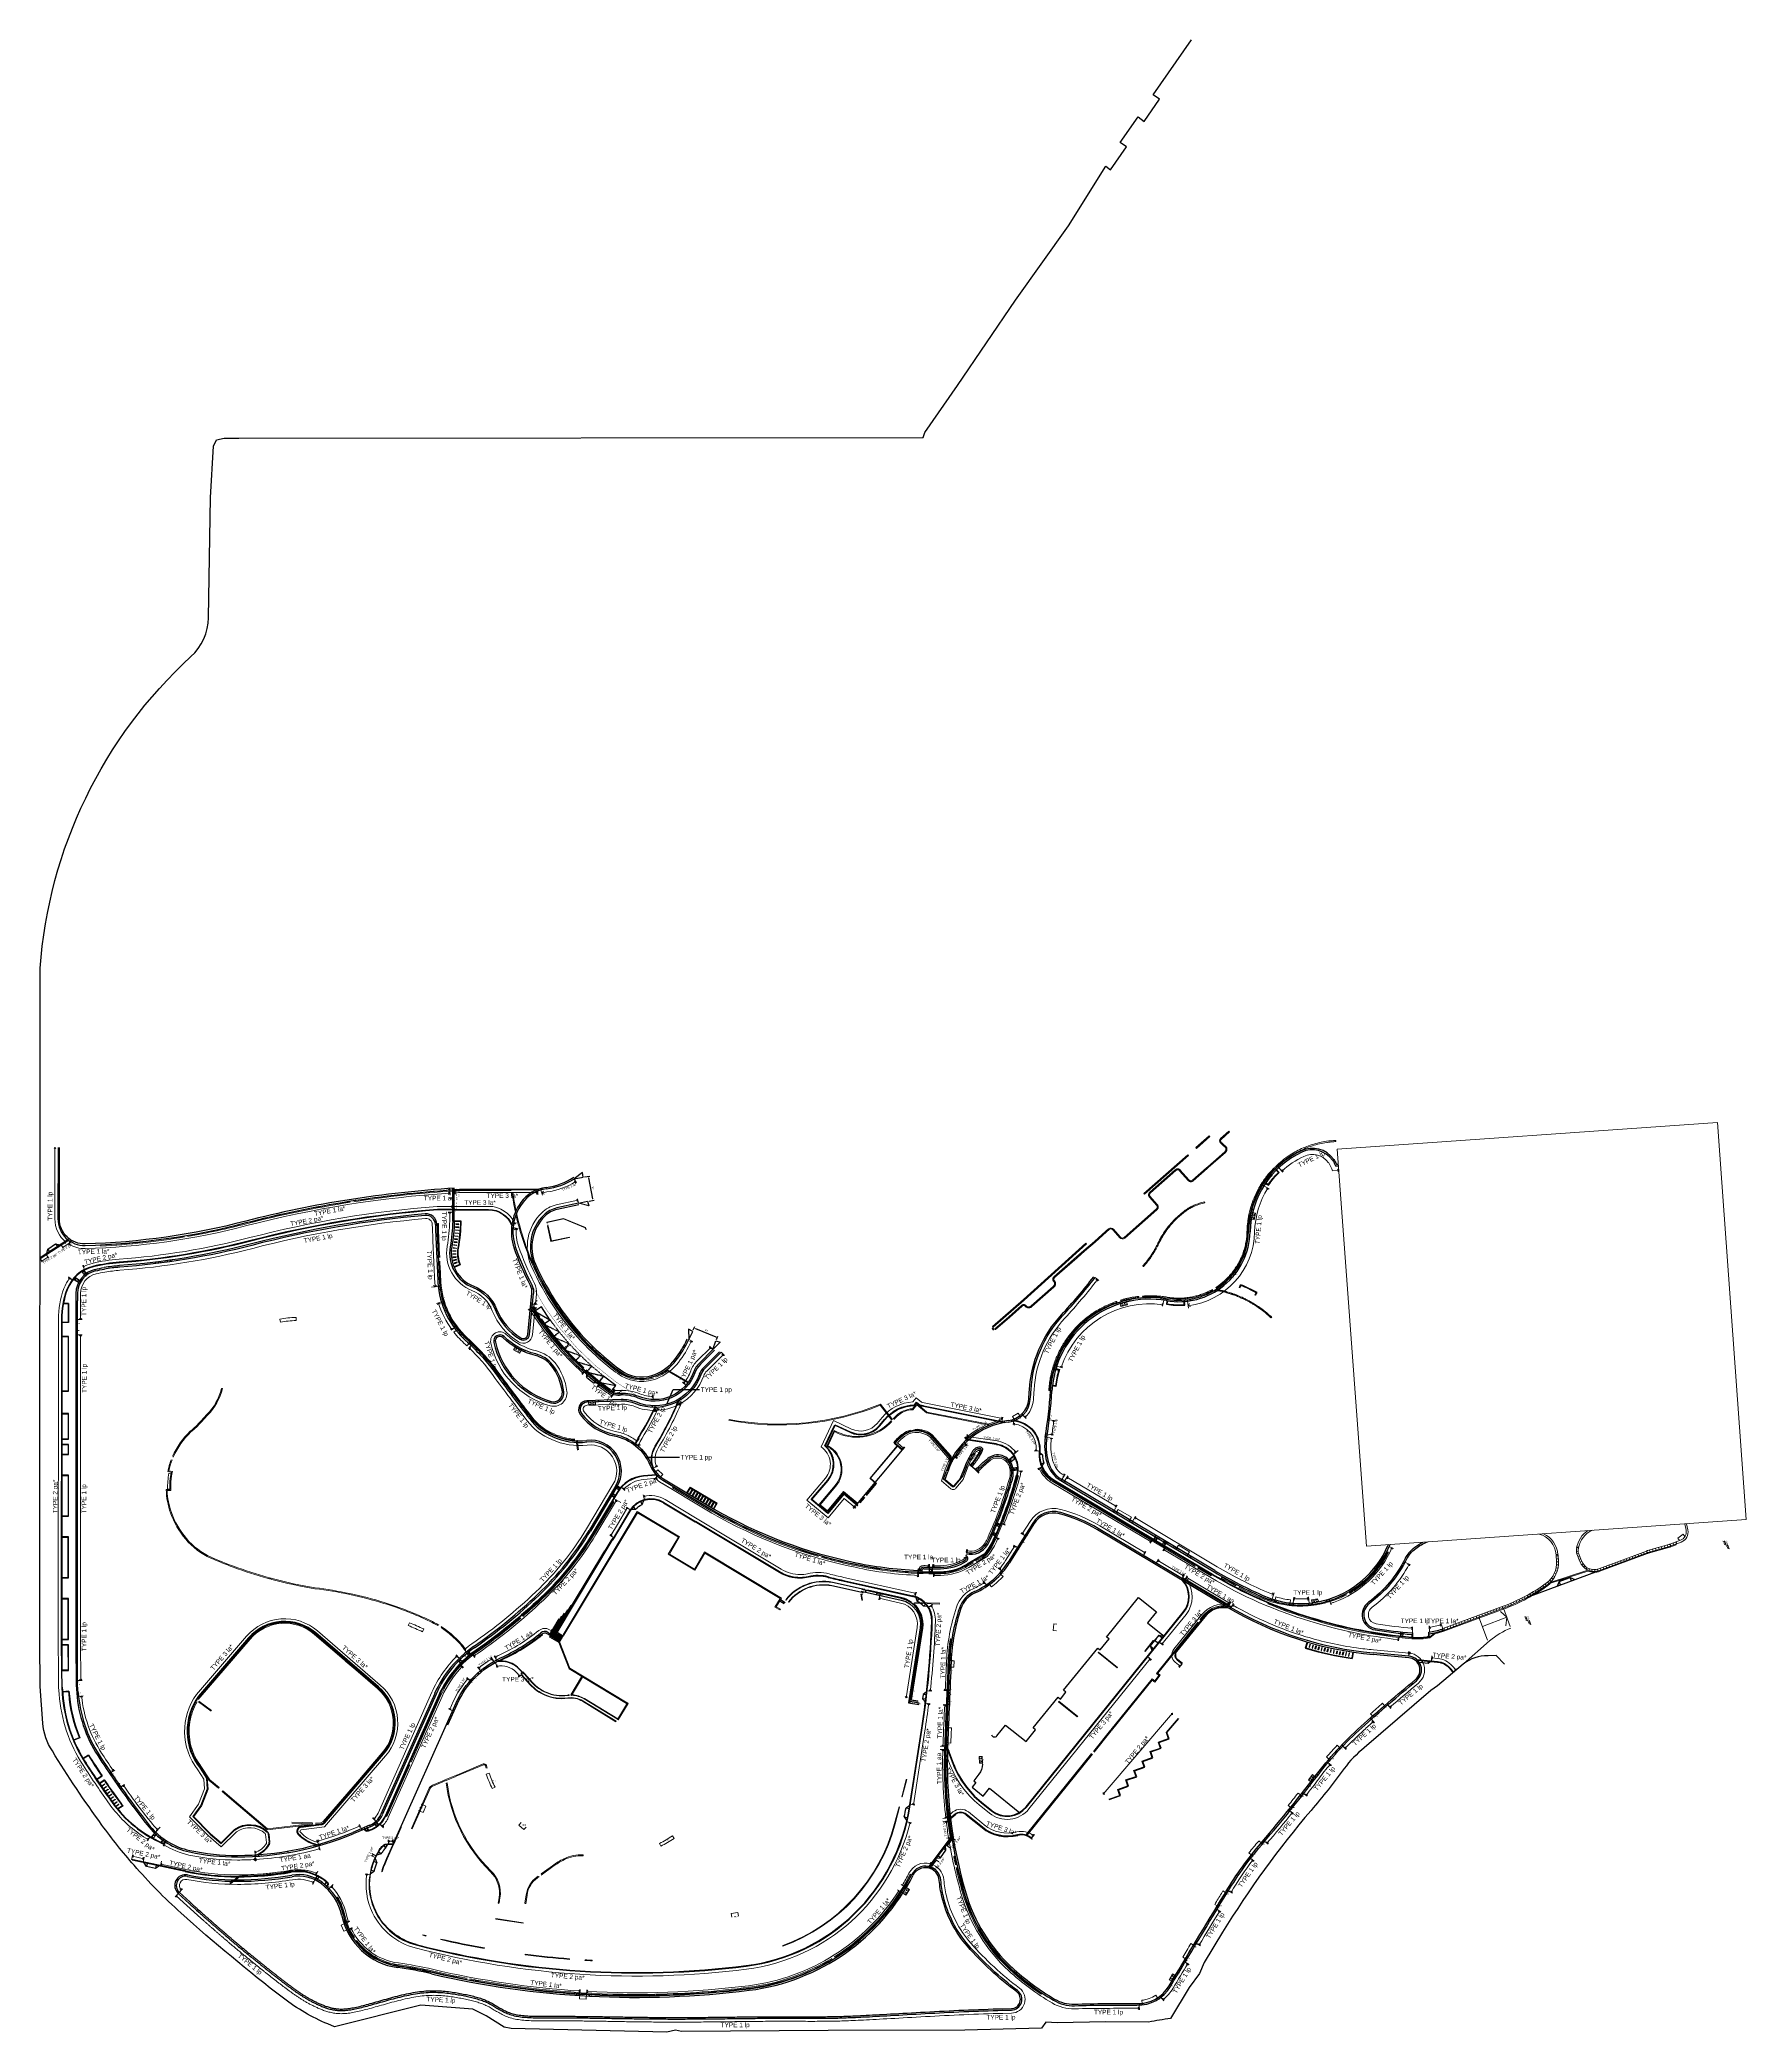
# Model space of a CAD drawing. Extents: x 832756 to 834508, y 817753 to 818399.
# Drawn here: x 833955 to 834508, y 817753 to 818399 of the extents above; entities that cross this region are included whole.
import ezdxf

# ---------------------------------------------------------------- set-up
doc = ezdxf.new("R2010")
doc.units = 0
doc.header["$MEASUREMENT"] = 0
doc.header["$PDMODE"] = 3
doc.linetypes.add('ACAD_ISO02W100', pattern=[15, 12, -3])
doc.linetypes.add('HIDDEN', pattern=[0.375, 0.25, -0.125])
doc.layers.get('0').update_dxf_attribs({"lineweight": 0})
for name, color, linetype, lineweight in [('000-edge seating element-b', 4, 'Continuous', 20), ('000-PAV-Concrete-b', 1, 'Continuous', 25), ('000-PAV-Reused tiles-b', 3, 'Continuous', 15), ('000-PAV-Tree pits-b', 5, 'Continuous', 9), ('000-West8 - Transition pieces', 2, 'Continuous', 30), ('000-West8 - Transition pieces @ 0.25', 2, 'Continuous', 30), ('000-West8 - Transition pieces @ 0.5', 2, 'Continuous', 30), ('020-gutter-b-a', 8, 'ACAD_ISO02W100', 9), ('020-gutter-h', 8, 'Continuous', 9), ('029-kerbstone-b', 6, 'Continuous', 5), ('handrai l-b', 1, 'Continuous', 9), ('KERBS TYPE', 3, 'Continuous', 0)]:
    doc.layers.add(name, color=color, linetype=linetype, lineweight=lineweight)
doc.layers.add('bike station', color=1, linetype='Continuous')
doc.layers.add('programme(mm)$0$DLN040_1', color=7, linetype='Continuous')
doc.styles.add('base plan(mm)$0$SWIS721 LT', font='swiss.ttf')
doc.styles.add('frankie', font='romans.shx', dxfattribs={"height": 0.1})
doc.styles.add('Legend', font='calibri.ttf')
doc.styles.add('programme(mm)$0$SWIS721 LT', font='swiss.ttf')
doc.styles.add('W8 TOPO wkcd', font='swissc.ttf', dxfattribs={"height": 1.1})
doc.linetypes.add('FENCELINE1', pattern='A,6.35,-2.54,[133,ltypeshp.shx,S=2.54,R=0,X=-2.54,Y=0],-2.54,25.4', length=36.83)
doc.dimstyles.new('ISO-200', dxfattribs={"dimtxt": 0.5, "dimasz": 0.5, "dimexe": 0.5, "dimexo": 0.5, "dimgap": 0.5, "dimtad": 1, "dimdsep": 46, "dimtxsty": 'Standard', "dimcen": 0, "dimclrd": 256, "dimclre": 256, "dimclrt": 256, "dimadec": 0, "dimazin": 0, "dimtfac": 1, "dimtmove": 0, "dimatfit": 2, "dimfxl": 0, "dimlwd": -1, "dimlwe": -1, "dimarcsym": 0})
doc.dimstyles.get("Standard").update_dxf_attribs({"dimtxt": 0.18, "dimasz": 0.18, "dimexe": 0.18, "dimexo": 0.0625, "dimgap": 0.09, "dimtad": 1, "dimdec": 4, "dimzin": 0, "dimdsep": 46, "dimtxsty": 'Standard', "dimcen": 0.09, "dimadec": 0, "dimazin": 0, "dimtfac": 1, "dimtdec": 4, "dimtofl": 0, "dimtmove": 2, "dimatfit": 2, "dimfxl": 0, "dimtolj": 1, "dimtzin": 0, "dimarcsym": 0})

# ---------------------------------------------------------------- blocks, each defined once
blk = doc.blocks.new('*D135')
at = {"layer": '000-PAV-Concrete-b', "ltscale": 0.01}
for p, q in [((834166.52, 817981.05), (834166.98, 817982.16)), ((834167.26, 817981.51), (834173.81, 817978.81)), ((834174.01, 817977.97), (834174.47, 817979.08))]:
    blk.add_line(p, q, dxfattribs=at)
for points in [[(834167.29, 817981.59), (834167.22, 817981.44), (834166.79, 817981.7)], [(834173.85, 817978.89), (834173.78, 817978.74), (834174.28, 817978.62)]]:
    blk.add_solid(points, dxfattribs=at)
at = {"layer": 'Defpoints', "color": 0, "ltscale": 0.01}
for p in [(834166.33, 817980.58), (834173.82, 817977.5), (834174.28, 817978.62)]:
    blk.add_point(p, dxfattribs=at)
at = {"layer": '000-PAV-Concrete-b', "ltscale": 0.01, "insert": (834170.82, 817980.86), "char_height": 0.5, "attachment_point": 5, "rotation": 337.62632, "style": 'Legend'}
blk.add_mtext('8m', dxfattribs=at)
blk = doc.blocks.new('*D136')
at = {"layer": '000-PAV-Concrete-b', "ltscale": 0.01}
for p, q in [((834131.29, 818030.64), (834132.98, 818030.95)), ((834132.58, 818030.36), (834133.82, 818023.55)), ((834132.72, 818022.84), (834134.41, 818023.15))]:
    blk.add_line(p, q, dxfattribs=at)
for points in [[(834132.66, 818030.38), (834132.5, 818030.35), (834132.49, 818030.86)], [(834133.91, 818023.56), (834133.74, 818023.53), (834133.91, 818023.06)]]:
    blk.add_solid(points, dxfattribs=at)
at = {"layer": 'Defpoints', "color": 0, "ltscale": 0.01}
for p in [(834130.8, 818030.55), (834132.22, 818022.75), (834133.91, 818023.06)]:
    blk.add_point(p, dxfattribs=at)
at = {"layer": '000-PAV-Concrete-b', "ltscale": 0.01, "insert": (834133.95, 818027.09), "char_height": 0.5, "attachment_point": 5, "rotation": 280.34271, "style": 'Legend'}
blk.add_mtext('8m', dxfattribs=at)
blk = doc.blocks.new('A$C18190422')
for p, q in [((-1.5, 0), (0, 0)), ((-1, 0), (-1.5, -0.5)), ((-0.5, 0), (-1, -0.5)), ((0, 0), (-0.5, -0.5)), ((0, 0.5), (1.5, 0.5)), ((0.5, 0.5), (0, 0)), ((1, 0.5), (0.5, 0)), ((1.5, 0.5), (1, 0))]:
    blk.add_line(p, q)
blk = doc.blocks.new('asdf')
at = {"layer": '000-edge seating element-b', "ltscale": 0.04}
blk.add_lwpolyline([(0, 0), (0, -0.6)], dxfattribs=at)
blk = doc.blocks.new('*U138')
at = {"layer": '000-West8 - Transition pieces @ 0.25', "insert": (0, 0), "char_height": 0.188, "attachment_point": 1, "style": 'W8 TOPO wkcd'}
blk.add_mtext_dynamic_manual_height_columns('Flush', width=0.3732, gutter_width=1.38, heights=[0.202], dxfattribs=at)
at = {"layer": '000-West8 - Transition pieces @ 0.5', "insert": (0, 0), "char_height": 0.375, "attachment_point": 1, "style": 'W8 TOPO wkcd'}
blk.add_mtext_dynamic_manual_height_columns('Flush', width=0.7465, gutter_width=2.75, heights=[0.405], dxfattribs=at)
blk = doc.blocks.new('Flush')
at = {"layer": '000-West8 - Transition pieces'}
blk.add_blockref('*U138', (0, 0), dxfattribs=at)
blk = doc.blocks.new('*U139')
at = {"layer": '000-West8 - Transition pieces @ 0.25', "insert": (0, 0), "char_height": 0.188, "attachment_point": 1, "style": 'W8 TOPO wkcd'}
blk.add_mtext_dynamic_manual_height_columns('T1L', width=0.3989, gutter_width=1.38, heights=[0.205], dxfattribs=at)
at = {"layer": '000-West8 - Transition pieces @ 0.5', "insert": (0, 0), "char_height": 0.375, "attachment_point": 1, "style": 'W8 TOPO wkcd'}
blk.add_mtext_dynamic_manual_height_columns('T1L', width=0.7978, gutter_width=2.75, heights=[0.411], dxfattribs=at)
blk = doc.blocks.new('T1L')
at = {"layer": '000-West8 - Transition pieces'}
blk.add_blockref('*U139', (0, 0), dxfattribs=at)
blk = doc.blocks.new('*U140')
at = {"layer": '000-West8 - Transition pieces @ 0.25', "insert": (0, 0), "char_height": 0.188, "attachment_point": 1, "style": 'W8 TOPO wkcd'}
blk.add_mtext_dynamic_manual_height_columns('T1R', width=0.3989, gutter_width=1.38, heights=[0.205], dxfattribs=at)
at = {"layer": '000-West8 - Transition pieces @ 0.5', "insert": (0, 0), "char_height": 0.375, "attachment_point": 1, "style": 'W8 TOPO wkcd'}
blk.add_mtext_dynamic_manual_height_columns('T1R', width=0.7978, gutter_width=2.75, heights=[0.411], dxfattribs=at)
blk = doc.blocks.new('T1R')
at = {"layer": '000-West8 - Transition pieces'}
blk.add_blockref('*U140', (0, 0), dxfattribs=at)
blk = doc.blocks.new('*U137')
at = {"layer": '000-West8 - Transition pieces @ 0.25', "insert": (0, 0), "char_height": 0.188, "attachment_point": 1, "style": 'W8 TOPO wkcd'}
blk.add_mtext_dynamic_manual_height_columns('St', width=0.3732, gutter_width=1.38, heights=[0.202], dxfattribs=at)
at = {"layer": '000-West8 - Transition pieces @ 0.5', "insert": (0, 0), "char_height": 0.375, "attachment_point": 1, "style": 'W8 TOPO wkcd'}
blk.add_mtext_dynamic_manual_height_columns('St', width=0.7465, gutter_width=2.75, heights=[0.405], dxfattribs=at)
blk = doc.blocks.new('St')
at = {"layer": '000-West8 - Transition pieces'}
blk.add_blockref('*U137', (0, 0), dxfattribs=at)
blk = doc.blocks.new('*U141')
at = {"layer": '000-West8 - Transition pieces @ 0.25', "insert": (0, 0), "char_height": 0.188, "attachment_point": 1, "style": 'W8 TOPO wkcd'}
blk.add_mtext_dynamic_manual_height_columns('T2L', width=0.3732, gutter_width=1.38, heights=[0.202], dxfattribs=at)
at = {"layer": '000-West8 - Transition pieces @ 0.5', "insert": (0, 0), "char_height": 0.375, "attachment_point": 1, "style": 'W8 TOPO wkcd'}
blk.add_mtext_dynamic_manual_height_columns('T2L', width=0.7465, gutter_width=2.75, heights=[0.405], dxfattribs=at)
blk = doc.blocks.new('T2L')
at = {"layer": '000-West8 - Transition pieces'}
blk.add_blockref('*U141', (0, 0), dxfattribs=at)
blk = doc.blocks.new('*U143')
at = {"layer": '000-West8 - Transition pieces @ 0.25', "insert": (0, 0), "char_height": 0.188, "attachment_point": 1, "style": 'W8 TOPO wkcd'}
blk.add_mtext_dynamic_manual_height_columns('CW', width=0.3732, gutter_width=1.38, heights=[0.202], dxfattribs=at)
at = {"layer": '000-West8 - Transition pieces @ 0.5', "insert": (0, 0), "char_height": 0.375, "attachment_point": 1, "style": 'W8 TOPO wkcd'}
blk.add_mtext_dynamic_manual_height_columns('CW', width=0.7465, gutter_width=2.75, heights=[0.405], dxfattribs=at)
blk = doc.blocks.new('CW')
at = {"layer": '000-West8 - Transition pieces'}
blk.add_blockref('*U143', (0, 0), dxfattribs=at)
blk = doc.blocks.new('*U142')
at = {"layer": '000-West8 - Transition pieces @ 0.25', "insert": (0, 0), "char_height": 0.188, "attachment_point": 1, "style": 'W8 TOPO wkcd'}
blk.add_mtext_dynamic_manual_height_columns('T2R', width=0.3989, gutter_width=1.38, heights=[0.205], dxfattribs=at)
at = {"layer": '000-West8 - Transition pieces @ 0.5', "insert": (0, 0), "char_height": 0.375, "attachment_point": 1, "style": 'W8 TOPO wkcd'}
blk.add_mtext_dynamic_manual_height_columns('T2R', width=0.7978, gutter_width=2.75, heights=[0.411], dxfattribs=at)
blk = doc.blocks.new('T2R')
at = {"layer": '000-West8 - Transition pieces'}
blk.add_blockref('*U142', (0, 0), dxfattribs=at)
blk = doc.blocks.new('*U150')
at = {"layer": '000-West8 - Transition pieces @ 0.25', "insert": (0, 0), "char_height": 0.188, "attachment_point": 1, "style": 'W8 TOPO wkcd'}
blk.add_mtext_dynamic_manual_height_columns('T5L', width=0.3989, gutter_width=1.38, heights=[0.205], dxfattribs=at)
at = {"layer": '000-West8 - Transition pieces @ 0.5', "insert": (0, 0), "char_height": 0.375, "attachment_point": 1, "style": 'W8 TOPO wkcd'}
blk.add_mtext_dynamic_manual_height_columns('T5L', width=0.7978, gutter_width=2.75, heights=[0.411], dxfattribs=at)
blk = doc.blocks.new('T5L')
at = {"layer": '000-West8 - Transition pieces'}
blk.add_blockref('*U150', (0, 0), dxfattribs=at)
blk = doc.blocks.new('*U152')
at = {"layer": '000-West8 - Transition pieces @ 0.25', "insert": (0, 0), "char_height": 0.188, "attachment_point": 1, "style": 'W8 TOPO wkcd'}
blk.add_mtext_dynamic_manual_height_columns('T5R', width=0.3989, gutter_width=1.38, heights=[0.205], dxfattribs=at)
at = {"layer": '000-West8 - Transition pieces @ 0.5', "insert": (0, 0), "char_height": 0.375, "attachment_point": 1, "style": 'W8 TOPO wkcd'}
blk.add_mtext_dynamic_manual_height_columns('T5R', width=0.7978, gutter_width=2.75, heights=[0.411], dxfattribs=at)
blk = doc.blocks.new('T5R')
at = {"layer": '000-West8 - Transition pieces'}
blk.add_blockref('*U152', (0, 0), dxfattribs=at)
blk = doc.blocks.new('*U154')
at = {"layer": '000-West8 - Transition pieces @ 0.25', "insert": (0, 0), "char_height": 0.188, "attachment_point": 1, "style": 'W8 TOPO wkcd'}
blk.add_mtext_dynamic_manual_height_columns('T3', width=0.3732, gutter_width=1.38, heights=[0.202], dxfattribs=at)
at = {"layer": '000-West8 - Transition pieces @ 0.5', "insert": (0, 0), "char_height": 0.375, "attachment_point": 1, "style": 'W8 TOPO wkcd'}
blk.add_mtext_dynamic_manual_height_columns('T3', width=0.7465, gutter_width=2.75, heights=[0.405], dxfattribs=at)
blk = doc.blocks.new('T3')
at = {"layer": '000-West8 - Transition pieces'}
blk.add_blockref('*U154', (0, 0), dxfattribs=at)
blk = doc.blocks.new('*U155')
at = {"layer": '000-West8 - Transition pieces @ 0.25', "insert": (0, 0), "char_height": 0.188, "attachment_point": 1, "style": 'W8 TOPO wkcd'}
blk.add_mtext_dynamic_manual_height_columns('T4L', width=0.3989, gutter_width=1.38, heights=[0.205], dxfattribs=at)
at = {"layer": '000-West8 - Transition pieces @ 0.5', "insert": (0, 0), "char_height": 0.375, "attachment_point": 1, "style": 'W8 TOPO wkcd'}
blk.add_mtext_dynamic_manual_height_columns('T4L', width=0.7978, gutter_width=2.75, heights=[0.411], dxfattribs=at)
blk = doc.blocks.new('T4L')
at = {"layer": '000-West8 - Transition pieces'}
blk.add_blockref('*U155', (0, 0), dxfattribs=at)
blk = doc.blocks.new('*U149')
at = {"layer": '000-West8 - Transition pieces @ 0.25', "insert": (0, 0), "char_height": 0.188, "attachment_point": 1, "style": 'W8 TOPO wkcd'}
blk.add_mtext_dynamic_manual_height_columns('T4R', width=0.3989, gutter_width=1.38, heights=[0.205], dxfattribs=at)
at = {"layer": '000-West8 - Transition pieces @ 0.5', "insert": (0, 0), "char_height": 0.375, "attachment_point": 1, "style": 'W8 TOPO wkcd'}
blk.add_mtext_dynamic_manual_height_columns('T4R', width=0.7978, gutter_width=2.75, heights=[0.411], dxfattribs=at)
blk = doc.blocks.new('T4R')
at = {"layer": '000-West8 - Transition pieces'}
blk.add_blockref('*U149', (0, 0), dxfattribs=at)
blk = doc.blocks.new('*U156')
at = {"layer": '000-West8 - Transition pieces @ 0.25', "insert": (0, 0), "char_height": 0.188, "attachment_point": 1, "style": 'W8 TOPO wkcd'}
blk.add_mtext_dynamic_manual_height_columns('E-L', width=0.3732, gutter_width=1.38, heights=[0.202], dxfattribs=at)
at = {"layer": '000-West8 - Transition pieces @ 0.5', "insert": (0, 0), "char_height": 0.375, "attachment_point": 1, "style": 'W8 TOPO wkcd'}
blk.add_mtext_dynamic_manual_height_columns('E-L', width=0.7465, gutter_width=2.75, heights=[0.405], dxfattribs=at)
blk = doc.blocks.new('E-L')
at = {"layer": '000-West8 - Transition pieces'}
blk.add_blockref('*U156', (0, 0), dxfattribs=at)
blk = doc.blocks.new('*U157')
at = {"layer": '000-West8 - Transition pieces @ 0.25', "insert": (834047.34, 817801.44), "char_height": 0.188, "attachment_point": 1, "style": 'W8 TOPO wkcd'}
blk.add_mtext_dynamic_manual_height_columns('End piece', width=0.3732, gutter_width=1.38, heights=[0.613], dxfattribs=at)
at = {"layer": '000-West8 - Transition pieces @ 0.5', "insert": (834047.34, 817801.44), "char_height": 0.375, "attachment_point": 1, "style": 'W8 TOPO wkcd'}
blk.add_mtext_dynamic_manual_height_columns('End piece', width=0.7465, gutter_width=2.75, heights=[1.23], dxfattribs=at)
blk = doc.blocks.new('*U265')
at = {"layer": '000-West8 - Transition pieces @ 0.25', "insert": (0.05, 0.02), "char_height": 0.188, "attachment_point": 1, "style": 'W8 TOPO wkcd'}
blk.add_mtext_dynamic_manual_height_columns('BOH curb', width=1.8718, gutter_width=1.38, heights=[0.202], dxfattribs=at)
at = {"layer": '000-West8 - Transition pieces @ 0.5', "insert": (0.05, 0.02), "char_height": 0.375, "attachment_point": 1, "style": 'W8 TOPO wkcd'}
blk.add_mtext_dynamic_manual_height_columns('BOH curb', width=3.7436, gutter_width=2.75, heights=[0.405], dxfattribs=at)
blk = doc.blocks.new('*U132')
at = {"layer": '000-West8 - Transition pieces'}
blk.add_blockref('*U265', (0, 0), dxfattribs=at)
blk = doc.blocks.new('*U266')
at = {"layer": '000-West8 - Transition pieces @ 0.25', "insert": (0.05, 0.02), "char_height": 0.188, "attachment_point": 1, "style": 'W8 TOPO wkcd'}
blk.add_mtext_dynamic_manual_height_columns('BOH curb', width=1.8718, gutter_width=1.38, heights=[0.202], dxfattribs=at)
at = {"layer": '000-West8 - Transition pieces @ 0.5', "insert": (0.05, 0.02), "char_height": 0.375, "attachment_point": 1, "style": 'W8 TOPO wkcd'}
blk.add_mtext_dynamic_manual_height_columns('BOH curb', width=3.7436, gutter_width=2.75, heights=[0.405], dxfattribs=at)
blk = doc.blocks.new('*U133')
at = {"layer": '000-West8 - Transition pieces'}
blk.add_blockref('*U266', (0, 0), dxfattribs=at)
blk = doc.blocks.new('*U267')
at = {"layer": '000-West8 - Transition pieces @ 0.25', "insert": (0.02, -0.05), "char_height": 0.1875, "attachment_point": 1, "style": 'W8 TOPO wkcd'}
blk.add_mtext_dynamic_manual_height_columns('BOH transition', width=1.8718, gutter_width=1.38, heights=[0.202], dxfattribs=at)
at = {"layer": '000-West8 - Transition pieces @ 0.5', "insert": (0.02, -0.05), "char_height": 0.375, "attachment_point": 1, "style": 'W8 TOPO wkcd'}
blk.add_mtext_dynamic_manual_height_columns('BOH transition', width=3.7436, gutter_width=2.75, heights=[0.405], dxfattribs=at)
blk = doc.blocks.new('*U134')
at = {"layer": '000-West8 - Transition pieces'}
blk.add_blockref('*U267', (0, 0), dxfattribs=at)
blk = doc.blocks.new('A$C1F770982')
at = {"layer": '000-PAV-Concrete-b'}
blk.add_line((834450.78, 817900.8), (834447.29, 817899.51), dxfattribs=at)
at = {"layer": '020-gutter-b-a', "color": 2, "linetype": 'FENCELINE1', "ltscale": 4e-05}
for p, q in [((834333.81, 818043.96), (834329.48, 818040.15)), ((834333.81, 818043.96), (834329.48, 818040.15)), ((834329.68, 818039.92), (834329.48, 818040.15)), ((834329.68, 818039.92), (834334.01, 818043.74)), ((834334.01, 818043.74), (834329.68, 818039.92)), ((834333.81, 818043.96), (834333.81, 818043.96)), ((834333.81, 818043.96), (834334.01, 818043.74)), ((834334.01, 818043.74), (834334.01, 818043.74)), ((834340.18, 818045.49), (834337.42, 818043.07)), ((834337.42, 818043.07), (834340.18, 818045.49)), ((834337.62, 818042.84), (834340.38, 818045.27)), ((834337.62, 818042.84), (834340.38, 818045.27)), ((834340.18, 818045.49), (834340.38, 818045.27)), ((834374.82, 818042.52), (834374.82, 818042.52)), ((834374.83, 818042.12), (834374.83, 818042.12)), ((834326.85, 818037.84), (834312.58, 818025.27)), ((834326.85, 818037.84), (834312.58, 818025.27)), ((834312.78, 818025.05), (834327.05, 818037.61)), ((834327.05, 818037.61), (834312.78, 818025.05)), ((834322.79, 818032.99), (834314.52, 818025.71)), ((834322.79, 818032.99), (834314.52, 818025.71)), ((834326.85, 818037.84), (834327.05, 818037.61)), ((834332.96, 818033.63), (834328.41, 818029.62)), ((834332.96, 818033.63), (834328.41, 818029.62)), ((834328.61, 818029.4), (834333.16, 818033.41)), ((834328.61, 818029.4), (834333.16, 818033.41)), ((834332.96, 818033.63), (834333.29, 818033.92)), ((834332.96, 818033.63), (834332.96, 818033.63)), ((834332.96, 818033.63), (834332.96, 818033.63)), ((834333.16, 818033.41), (834333.16, 818033.41)), ((834333.16, 818033.41), (834333.16, 818033.41)), ((834338.85, 818038.81), (834333.29, 818033.92)), ((834333.29, 818033.92), (834338.85, 818038.81)), ((834333.49, 818033.7), (834339.05, 818038.59)), ((834339.05, 818038.59), (834333.49, 818033.7)), ((834333.49, 818033.7), (834333.49, 818033.7)), ((834333.49, 818033.7), (834333.49, 818033.7)), ((834314.72, 818025.49), (834322.98, 818032.76)), ((834314.72, 818025.49), (834322.98, 818032.76)), ((834324.18, 818032.68), (834326.98, 818029.5)), ((834324.18, 818032.68), (834326.98, 818029.5)), ((834327.21, 818029.7), (834324.41, 818032.88)), ((834327.21, 818029.7), (834324.41, 818032.88)), ((834316.66, 818020.27), (834306.2, 818011.07)), ((834316.66, 818020.27), (834306.2, 818011.07)), ((834306.4, 818010.84), (834316.86, 818020.04)), ((834316.86, 818020.04), (834306.4, 818010.84)), ((834312.78, 818025.05), (834312.58, 818025.27)), ((834314.43, 818024.1), (834316.74, 818021.47)), ((834316.74, 818021.47), (834314.43, 818024.1)), ((834314.52, 818025.71), (834314.52, 818025.71)), ((834316.96, 818021.67), (834314.65, 818024.29)), ((834314.65, 818024.29), (834316.96, 818021.67)), ((834314.72, 818025.49), (834314.72, 818025.49)), ((834316.66, 818020.27), (834316.66, 818020.27)), ((834316.66, 818020.27), (834316.66, 818020.27)), ((834316.86, 818020.04), (834316.86, 818020.04)), ((834316.86, 818020.04), (834316.86, 818020.04)), ((834332.29, 818022.54), (834332.29, 818022.54)), ((834332.34, 818022.25), (834332.34, 818022.25)), ((834347.07, 818020.18), (834347.17, 818020.54)), ((834119.01, 818016.02), (834124.43, 818017.2)), ((834119.19, 818015.91), (834124.42, 818017.04)), ((834301.14, 818013.8), (834300.32, 818013.08)), ((834301.14, 818013.8), (834300.32, 818013.08)), ((834300.52, 818012.85), (834301.34, 818013.58)), ((834301.34, 818013.58), (834300.52, 818012.85)), ((834305, 818011.14), (834302.75, 818013.69)), ((834326.03, 818019.83), (834326.28, 818020)), ((834326.03, 818019.83), (834326.28, 818020)), ((834326.21, 818019.59), (834326.45, 818019.76)), ((834326.21, 818019.59), (834326.45, 818019.76)), ((834293.84, 818009.14), (834273.54, 817990.92)), ((834293.84, 818009.14), (834273.54, 817990.92)), ((834273.74, 817990.7), (834294.04, 818008.92)), ((834294.04, 818008.92), (834273.74, 817990.7)), ((834296.56, 818009.77), (834293.17, 818006.79)), ((834296.56, 818009.77), (834293.17, 818006.79)), ((834293.37, 818006.56), (834296.76, 818009.55)), ((834296.76, 818009.55), (834293.37, 818006.56)), ((834293.84, 818009.14), (834294.04, 818008.92)), ((834300.32, 818013.08), (834296.56, 818009.77)), ((834300.32, 818013.08), (834296.56, 818009.77)), ((834296.56, 818009.77), (834296.56, 818009.77)), ((834296.56, 818009.77), (834296.56, 818009.77)), ((834296.76, 818009.55), (834300.52, 818012.85)), ((834300.52, 818012.85), (834296.76, 818009.55)), ((834296.76, 818009.55), (834296.76, 818009.55)), ((834296.76, 818009.55), (834296.76, 818009.55)), ((834300.32, 818013.08), (834300.32, 818013.08)), ((834300.32, 818013.08), (834300.32, 818013.08)), ((834300.52, 818012.85), (834300.52, 818012.85)), ((834300.52, 818012.85), (834300.52, 818012.85)), ((834302.53, 818013.49), (834304.77, 818010.94)), ((834306.2, 818011.07), (834306.2, 818011.06)), ((834306.2, 818011.07), (834306.2, 818011.07)), ((834306.4, 818010.84), (834306.4, 818010.84)), ((834306.4, 818010.84), (834306.4, 818010.84)), ((834306.4, 818010.84), (834306.4, 818010.84)), ((834317.14, 818009.14), (834317.14, 818009.14)), ((834317.14, 818009.14), (834317.14, 818009.14)), ((834317.41, 818009.02), (834317.41, 818009.02)), ((834317.41, 818009.02), (834317.41, 818009.02)), ((834290.8, 818004.7), (834283.44, 817998.23)), ((834290.8, 818004.7), (834283.44, 817998.23)), ((834283.64, 817998), (834291, 818004.48)), ((834291, 818004.48), (834283.64, 817998)), ((834293.17, 818006.79), (834290.8, 818004.7)), ((834293.17, 818006.79), (834290.8, 818004.7)), ((834290.8, 818004.7), (834290.8, 818004.7)), ((834290.8, 818004.7), (834290.8, 818004.7)), ((834291, 818004.48), (834293.37, 818006.56)), ((834293.37, 818006.56), (834291, 818004.48)), ((834293.17, 818006.79), (834293.17, 818006.79)), ((834293.17, 818006.79), (834293.17, 818006.79)), ((834293.37, 818006.56), (834293.37, 818006.56)), ((834293.37, 818006.56), (834293.37, 818006.56)), ((834283.22, 817995.15), (834276.03, 817988.82)), ((834283.22, 817995.15), (834276.03, 817988.82)), ((834276.23, 817988.6), (834283.42, 817994.92)), ((834283.42, 817994.92), (834276.23, 817988.6)), ((834283.31, 817995.23), (834283.22, 817995.15)), ((834283.22, 817995.15), (834283.31, 817995.23)), ((834283.22, 817995.15), (834283.22, 817995.15)), ((834283.22, 817995.15), (834283.22, 817995.15)), ((834283.3, 817996.88), (834283.41, 817996.75)), ((834283.41, 817996.75), (834283.3, 817996.88)), ((834283.49, 817998.27), (834283.38, 817998.17)), ((834283.38, 817998.17), (834283.49, 817998.27)), ((834283.42, 817994.92), (834283.51, 817995)), ((834283.51, 817995), (834283.42, 817994.92)), ((834283.42, 817994.92), (834283.42, 817994.92)), ((834283.42, 817994.92), (834283.42, 817994.92)), ((834283.44, 817998.23), (834283.44, 817998.23)), ((834283.49, 817998.27), (834283.49, 817998.27)), ((834283.64, 817996.95), (834283.52, 817997.07)), ((834283.52, 817997.07), (834283.64, 817996.95)), ((834283.58, 817997.95), (834283.69, 817998.04)), ((834283.58, 817997.95), (834283.69, 817998.04)), ((834283.64, 817998), (834283.64, 817998)), ((834283.69, 817998.04), (834283.69, 817998.04)), ((834334.85, 817994.21), (834335, 817993.94)), ((834273.54, 817990.92), (834263.58, 817982.16)), ((834273.54, 817990.92), (834263.58, 817982.16)), ((834263.78, 817981.93), (834273.74, 817990.7)), ((834273.74, 817990.7), (834263.78, 817981.93)), ((834272.92, 817988.97), (834268.79, 817985.33)), ((834272.92, 817988.97), (834268.79, 817985.33)), ((834273.12, 817988.74), (834268.99, 817985.11)), ((834273.02, 817989.06), (834272.92, 817988.96)), ((834273.11, 817988.73), (834273.21, 817988.82)), ((834274.2, 817988.64), (834274.09, 817988.77)), ((834274.31, 817988.97), (834274.42, 817988.84)), ((834276.04, 817988.83), (834275.95, 817988.75)), ((834275.95, 817988.74), (834276.04, 817988.82)), ((834276.15, 817988.52), (834276.24, 817988.6)), ((834276.15, 817988.52), (834276.15, 817988.52)), ((834303.53, 817990.22), (834303.85, 817990.32)), ((834303.94, 817990.03), (834303.85, 817990.32)), ((834305.02, 817990.74), (834305.11, 817990.45)), ((834311, 817991.61), (834310.97, 817991.91)), ((834312.19, 817992.02), (834312.22, 817991.72)), ((834313.03, 817991.78), (834313.04, 817991.78)), ((834338.2, 817993.42), (834338, 817993.47)), ((834341.27, 817992.55), (834340.86, 817992.68)), ((834345.07, 817990.98), (834345.08, 817990.98)), ((834345.2, 817991.25), (834345.21, 817991.25)), ((834345.44, 817991.13), (834345.21, 817991.25)), ((834349.37, 817988.88), (834349.04, 817989.1)), ((834263.79, 817981.03), (834263.41, 817981.5)), ((834263.78, 817981.93), (834263.58, 817982.16)), ((834264.01, 817981.23), (834263.64, 817981.7)), ((834264.01, 817981.23), (834263.64, 817981.7)), ((834268.79, 817985.33), (834264.28, 817981.36)), ((834268.79, 817985.33), (834264.28, 817981.36)), ((834268.99, 817985.11), (834264.48, 817981.14)), ((834353.83, 817984.95), (834354.04, 817985.17)), ((834164.79, 817964.24), (834158.09, 817968.13)), ((834164.64, 817963.98), (834158.11, 817967.77)), ((834281.78, 817961.39), (834282.08, 817961.37)), ((834483.39, 817911), (834485.1, 817911.64)), ((834483.49, 817910.72), (834485.2, 817911.36)), ((834485.1, 817911.64), (834485.2, 817911.36)), ((834475.76, 817908.81), (834460.33, 817903.07)), ((834475.87, 817908.53), (834460.44, 817902.79)), ((834337.71, 817900.59), (834337.71, 817900.59)), ((834337.85, 817900.85), (834337.85, 817900.85)), ((834342.54, 817898.38), (834342.53, 817898.38)), ((834343.52, 817897.56), (834343.65, 817897.83)), ((834343.52, 817897.55), (834343.52, 817897.56)), ((834343.52, 817897.55), (834349.05, 817894.86)), ((834343.65, 817897.82), (834349.18, 817895.13)), ((834444.29, 817899.15), (834456.59, 817903.18)), ((834444.44, 817898.89), (834456.57, 817902.86)), ((834352.91, 817892.52), (834352.79, 817892.24)), ((834378.1, 817895.36), (834378.09, 817895.36)), ((834378.23, 817895.1), (834378.23, 817895.09)), ((834379.22, 817895.89), (834379.22, 817895.89)), ((834379.37, 817895.63), (834379.37, 817895.63)), ((834409.74, 817883.63), (834429.31, 817890.9)), ((834409.84, 817883.34), (834429.41, 817890.62)), ((834117.42, 817882.43), (834117.6, 817882.2)), ((834249.88, 817880.89), (834250.17, 817880.84)), ((834406.96, 817882.89), (834405.21, 817881.46)), ((834407.1, 817882.61), (834405.33, 817881.17)), ((834111.94, 817795.2), (834112.33, 817797.88)), ((834112.21, 817794.98), (834112.62, 817797.83))]:
    blk.add_line(p, q, dxfattribs=at)
for points in [[(834337.41, 818041.69), (834337.92, 818041.24), (834338.43, 818040.79), (834338.83, 818040.45)], [(834339.02, 818040.68), (834338.5, 818041.12), (834337.99, 818041.57), (834337.61, 818041.92)], [(834338.83, 818040.45), (834338.9, 818040.38), (834338.97, 818040.3), (834339.03, 818040.22), (834339.08, 818040.14), (834339.13, 818040.04), (834339.16, 818039.95), (834339.19, 818039.85), (834339.21, 818039.75), (834339.21, 818039.65), (834339.21, 818039.55), (834339.2, 818039.45), (834339.18, 818039.35), (834339.15, 818039.25), (834339.11, 818039.16), (834339.06, 818039.07), (834339.01, 818038.98), (834338.94, 818038.91), (834338.87, 818038.83), (834338.85, 818038.81)], [(834339.05, 818038.59), (834339.13, 818038.67), (834339.2, 818038.75), (834339.27, 818038.84), (834339.33, 818038.94), (834339.39, 818039.04), (834339.43, 818039.15), (834339.46, 818039.26), (834339.49, 818039.37), (834339.51, 818039.48), (834339.51, 818039.6), (834339.51, 818039.71), (834339.5, 818039.83), (834339.48, 818039.94), (834339.45, 818040.05), (834339.41, 818040.16), (834339.36, 818040.26), (834339.3, 818040.36), (834339.24, 818040.45), (834339.16, 818040.54), (834339.08, 818040.62), (834339.02, 818040.68)], [(834370.38, 818041.97), (834370.38, 818041.97), (834370.38, 818041.97)], [(834374.82, 818042.52), (834374.82, 818042.45), (834374.82, 818042.39), (834374.83, 818042.32), (834374.83, 818042.25), (834374.83, 818042.18), (834374.83, 818042.12)], [(834324.41, 818032.88), (834324.34, 818032.96), (834324.26, 818033.03), (834324.17, 818033.09), (834324.08, 818033.14), (834323.99, 818033.18), (834323.89, 818033.22), (834323.79, 818033.25), (834323.69, 818033.26), (834323.58, 818033.27), (834323.48, 818033.27), (834323.37, 818033.26), (834323.27, 818033.24), (834323.17, 818033.21), (834323.07, 818033.17), (834322.98, 818033.12), (834322.89, 818033.07), (834322.81, 818033), (834322.79, 818032.99)], [(834322.98, 818032.76), (834323.06, 818032.82), (834323.13, 818032.86), (834323.21, 818032.9), (834323.3, 818032.94), (834323.38, 818032.96), (834323.47, 818032.97), (834323.56, 818032.97), (834323.65, 818032.97), (834323.74, 818032.95), (834323.83, 818032.92), (834323.91, 818032.89), (834323.99, 818032.85), (834324.06, 818032.8), (834324.13, 818032.74), (834324.18, 818032.68)], [(834333.49, 818033.7), (834333.27, 818033.5), (834333.16, 818033.41)], [(834326.98, 818029.5), (834327.06, 818029.43), (834327.14, 818029.36), (834327.22, 818029.3), (834327.31, 818029.25), (834327.41, 818029.2), (834327.5, 818029.17), (834327.61, 818029.14), (834327.71, 818029.12), (834327.81, 818029.11), (834327.92, 818029.12), (834328.02, 818029.13), (834328.12, 818029.15), (834328.22, 818029.18), (834328.32, 818029.22), (834328.41, 818029.26), (834328.5, 818029.32), (834328.59, 818029.38), (834328.61, 818029.4)], [(834351.37, 818028.92), (834351.71, 818029.41), (834352.06, 818029.89), (834352.42, 818030.37)], [(834353.23, 818031.86), (834352.95, 818031.52), (834352.67, 818031.18), (834352.4, 818030.84), (834352.17, 818030.53)], [(834353.42, 818031.62), (834353.71, 818031.95), (834353.9, 818032.15)], [(834314.52, 818025.71), (834314.45, 818025.64), (834314.38, 818025.56), (834314.32, 818025.47), (834314.27, 818025.38), (834314.22, 818025.29), (834314.19, 818025.19), (834314.16, 818025.09), (834314.15, 818024.98), (834314.14, 818024.88), (834314.14, 818024.77), (834314.15, 818024.67), (834314.17, 818024.57), (834314.21, 818024.47), (834314.25, 818024.37), (834314.29, 818024.28), (834314.35, 818024.19), (834314.41, 818024.11), (834314.43, 818024.1)], [(834314.65, 818024.29), (834314.59, 818024.36), (834314.55, 818024.44), (834314.51, 818024.52), (834314.48, 818024.61), (834314.45, 818024.69), (834314.44, 818024.78), (834314.44, 818024.87), (834314.45, 818024.96), (834314.46, 818025.05), (834314.49, 818025.14), (834314.52, 818025.22), (834314.56, 818025.3), (834314.61, 818025.37), (834314.67, 818025.44), (834314.72, 818025.49)], [(834316.74, 818021.47), (834316.79, 818021.4), (834316.84, 818021.32), (834316.88, 818021.24), (834316.91, 818021.16), (834316.93, 818021.07), (834316.94, 818020.98), (834316.95, 818020.89), (834316.94, 818020.8), (834316.93, 818020.71), (834316.9, 818020.63), (834316.87, 818020.54), (834316.82, 818020.46), (834316.77, 818020.39), (834316.71, 818020.32), (834316.66, 818020.27)], [(834316.86, 818020.04), (834316.93, 818020.12), (834317, 818020.2), (834317.06, 818020.28), (834317.12, 818020.37), (834317.16, 818020.47), (834317.2, 818020.56), (834317.22, 818020.67), (834317.24, 818020.77), (834317.25, 818020.87), (834317.25, 818020.98), (834317.23, 818021.08), (834317.21, 818021.18), (834317.18, 818021.28), (834317.15, 818021.38), (834317.1, 818021.48), (834317.04, 818021.56), (834316.98, 818021.65), (834316.96, 818021.67)], [(834326.45, 818019.76), (834326.71, 818019.94), (834326.97, 818020.11), (834327.23, 818020.27), (834327.5, 818020.43), (834327.77, 818020.59), (834328.04, 818020.74), (834328.32, 818020.88), (834328.5, 818020.97)], [(834346.66, 818018.47), (834346.75, 818018.9), (834346.85, 818019.33), (834346.96, 818019.75), (834347.07, 818020.18), (834347.07, 818020.18)], [(834083.86, 818015.54), (834083.56, 818015.53)], [(834131.63, 818013.56), (834131.49, 818014.19), (834124.42, 818017.04)], [(834131.78, 818013.6), (834131.62, 818014.3), (834124.43, 818017.2)], [(834131.63, 818013.56), (834131.78, 818013.6)], [(834317.41, 818009.02), (834317.59, 818009.39), (834317.78, 818009.77), (834317.97, 818010.14), (834318.17, 818010.51), (834318.38, 818010.87), (834318.59, 818011.24), (834318.8, 818011.6), (834319.03, 818011.95), (834319.25, 818012.3), (834319.49, 818012.65), (834319.72, 818013), (834319.97, 818013.34), (834320.21, 818013.68), (834320.47, 818014.01), (834320.5, 818014.06)], [(834320.5, 818014.06), (834320.76, 818014.39), (834321.02, 818014.72), (834321.29, 818015.04), (834321.57, 818015.36), (834321.85, 818015.67), (834322.13, 818015.98), (834322.42, 818016.29), (834322.71, 818016.59), (834323.01, 818016.89), (834323.31, 818017.18), (834323.62, 818017.47), (834323.93, 818017.75), (834324.24, 818018.03), (834324.56, 818018.3), (834324.89, 818018.57), (834325.21, 818018.83), (834325.54, 818019.09), (834325.88, 818019.35), (834326.21, 818019.59)], [(834346.1, 818014.25), (834346.08, 818013.81), (834346.07, 818013.65)], [(834346.1, 818014.25), (834346.13, 818014.68), (834346.17, 818015.12), (834346.21, 818015.56), (834346.26, 818015.99), (834346.32, 818016.43), (834346.38, 818016.86), (834346.45, 818017.29), (834346.52, 818017.73), (834346.6, 818018.16), (834346.66, 818018.47)], [(834346.35, 818013.04), (834346.36, 818013.47), (834346.37, 818013.64)], [(833974.47, 818008.54), (833974.48, 818008.24)], [(834316.37, 818007), (834316.58, 818007.38), (834316.79, 818007.77), (834316.99, 818008.16), (834317.19, 818008.56), (834317.38, 818008.96), (834317.41, 818009.02)], [(834343.63, 818002.76), (834343.81, 818003.1), (834343.98, 818003.43), (834344.14, 818003.78), (834344.31, 818004.12), (834344.46, 818004.47), (834344.61, 818004.82), (834344.75, 818005.17), (834344.89, 818005.52), (834345.02, 818005.88), (834345.15, 818006.24), (834345.27, 818006.6), (834345.38, 818006.96), (834345.49, 818007.33), (834345.59, 818007.69), (834345.68, 818008.06), (834345.77, 818008.43), (834345.85, 818008.8), (834345.93, 818009.17), (834346, 818009.55), (834346.07, 818009.92), (834346.12, 818010.3), (834346.17, 818010.67), (834346.22, 818011.05), (834346.26, 818011.43), (834346.29, 818011.81), (834346.31, 818012.19), (834346.33, 818012.57), (834346.35, 818012.95), (834346.35, 818013.04)], [(834312.49, 818001.6), (834312.78, 818001.93), (834313.07, 818002.27), (834313.36, 818002.61), (834313.64, 818002.95), (834313.91, 818003.3), (834314.18, 818003.65), (834314.44, 818004.01), (834314.7, 818004.37), (834314.95, 818004.73), (834315.2, 818005.1), (834315.45, 818005.47), (834315.68, 818005.84), (834315.92, 818006.22), (834316.14, 818006.6), (834316.36, 818006.98), (834316.37, 818007)], [(834343.63, 818002.76), (834343.44, 818002.43), (834343.25, 818002.1), (834343.06, 818001.77), (834342.86, 818001.45), (834342.65, 818001.13), (834342.44, 818000.81), (834342.23, 818000.5), (834342.01, 818000.19), (834341.78, 817999.89), (834341.59, 817999.64)], [(834283.38, 817998.17), (834283.31, 817998.1), (834283.24, 817998.02), (834283.19, 817997.93), (834283.14, 817997.84), (834283.11, 817997.74), (834283.08, 817997.64), (834283.07, 817997.54), (834283.07, 817997.44), (834283.08, 817997.34), (834283.1, 817997.24), (834283.14, 817997.14), (834283.18, 817997.04), (834283.24, 817996.96), (834283.3, 817996.88)], [(834283.41, 817996.75), (834283.48, 817996.66), (834283.54, 817996.57), (834283.59, 817996.46), (834283.63, 817996.36), (834283.66, 817996.25), (834283.67, 817996.14), (834283.68, 817996.02), (834283.67, 817995.91), (834283.65, 817995.8), (834283.62, 817995.69), (834283.58, 817995.59), (834283.53, 817995.49), (834283.47, 817995.39), (834283.39, 817995.3), (834283.31, 817995.23)], [(834283.52, 817997.07), (834283.47, 817997.14), (834283.43, 817997.22), (834283.4, 817997.3), (834283.38, 817997.39), (834283.37, 817997.48), (834283.38, 817997.57), (834283.39, 817997.65), (834283.42, 817997.74), (834283.47, 817997.81), (834283.52, 817997.89), (834283.58, 817997.95)], [(834283.58, 817997.95), (834283.52, 817997.89), (834283.47, 817997.81), (834283.42, 817997.74), (834283.39, 817997.65), (834283.38, 817997.57), (834283.37, 817997.48), (834283.38, 817997.39), (834283.4, 817997.3), (834283.43, 817997.22), (834283.47, 817997.14), (834283.52, 817997.07)], [(834283.51, 817995), (834283.6, 817995.09), (834283.69, 817995.19), (834283.76, 817995.29), (834283.82, 817995.4), (834283.88, 817995.52), (834283.92, 817995.64), (834283.95, 817995.76), (834283.97, 817995.88), (834283.98, 817996.01), (834283.98, 817996.14), (834283.96, 817996.27), (834283.93, 817996.39), (834283.89, 817996.51), (834283.85, 817996.63), (834283.79, 817996.74), (834283.71, 817996.85), (834283.64, 817996.95)], [(834283.64, 817996.95), (834283.71, 817996.85), (834283.79, 817996.74), (834283.85, 817996.63), (834283.89, 817996.51), (834283.93, 817996.39), (834283.96, 817996.27), (834283.98, 817996.14), (834283.98, 817996.01), (834283.97, 817995.88), (834283.95, 817995.76), (834283.92, 817995.64), (834283.88, 817995.52), (834283.82, 817995.4), (834283.76, 817995.29), (834283.69, 817995.19), (834283.6, 817995.09), (834283.51, 817995)], [(834335.92, 817994.83), (834336.24, 817995.04), (834336.55, 817995.25), (834336.86, 817995.47), (834337.16, 817995.69), (834337.46, 817995.92), (834337.75, 817996.16), (834338.05, 817996.4), (834338.33, 817996.64), (834338.62, 817996.89), (834338.86, 817997.12)], [(834114.44, 817988.42), (834114.7, 817988.58)], [(834273.01, 817989.05), (834273.1, 817989.11), (834273.18, 817989.17), (834273.28, 817989.21), (834273.37, 817989.24), (834273.48, 817989.27), (834273.58, 817989.28), (834273.68, 817989.28), (834273.78, 817989.26), (834273.88, 817989.24), (834273.98, 817989.21), (834274.07, 817989.16), (834274.16, 817989.1), (834274.24, 817989.04), (834274.31, 817988.97)], [(834274.42, 817988.84), (834274.5, 817988.76), (834274.59, 817988.69), (834274.68, 817988.63), (834274.78, 817988.57), (834274.89, 817988.53), (834275, 817988.5), (834275.11, 817988.48), (834275.22, 817988.47), (834275.33, 817988.48), (834275.45, 817988.5), (834275.56, 817988.52), (834275.66, 817988.56), (834275.76, 817988.61), (834275.86, 817988.67), (834275.95, 817988.74)], [(834295.29, 817985.96), (834295.67, 817986.22), (834296.04, 817986.48), (834296.42, 817986.73), (834296.81, 817986.98), (834297.19, 817987.22), (834297.58, 817987.45), (834297.98, 817987.68), (834298.37, 817987.91), (834298.77, 817988.13), (834299.17, 817988.34), (834299.58, 817988.55), (834299.99, 817988.75), (834300.4, 817988.94), (834300.81, 817989.13), (834301.23, 817989.32), (834301.65, 817989.5), (834302.07, 817989.67), (834302.49, 817989.84), (834302.92, 817990), (834303.35, 817990.15), (834303.53, 817990.22)], [(834313.37, 817992.09), (834313.82, 817992.11), (834314.28, 817992.12), (834314.73, 817992.13), (834315.19, 817992.12), (834315.64, 817992.11), (834316.1, 817992.1), (834316.5, 817992.08)], [(834316.48, 817991.78), (834316.48, 817991.78), (834316.47, 817991.78), (834316.47, 817991.78)], [(834316.47, 817991.78), (834316.47, 817991.78), (834316.48, 817991.78), (834316.48, 817991.78)], [(834316.49, 817992.08), (834316.49, 817992.08), (834316.49, 817992.08), (834316.5, 817992.08)], [(834316.5, 817992.08), (834316.49, 817992.08), (834316.49, 817992.08), (834316.49, 817992.08)], [(834316.5, 817992.08), (834316.95, 817992.05), (834317.14, 817992.04)], [(834317.13, 817992.04), (834317.13, 817992.04), (834317.14, 817992.04), (834317.14, 817992.04)], [(834317.14, 817992.04), (834317.14, 817992.04), (834317.13, 817992.04), (834317.13, 817992.04)], [(834317.14, 817992.04), (834317.59, 817992), (834318.05, 817991.96), (834318.5, 817991.91), (834318.95, 817991.86), (834319.4, 817991.8), (834319.85, 817991.73), (834320.21, 817991.67)], [(834328.82, 817991.59), (834328.45, 817991.51), (834328.08, 817991.44), (834327.7, 817991.37), (834327.33, 817991.31), (834326.95, 817991.26), (834326.57, 817991.21), (834326.2, 817991.17), (834325.82, 817991.13), (834325.44, 817991.11), (834325.06, 817991.08), (834324.68, 817991.07), (834324.3, 817991.06), (834323.92, 817991.06), (834323.65, 817991.06)], [(834328.82, 817991.59), (834329.19, 817991.67), (834329.56, 817991.77), (834329.93, 817991.86), (834330.29, 817991.97), (834330.66, 817992.08), (834331.02, 817992.19), (834331.38, 817992.31), (834331.74, 817992.44), (834332.09, 817992.58), (834332.45, 817992.72), (834332.8, 817992.86), (834333.15, 817993.01), (834333.49, 817993.17), (834333.83, 817993.33), (834334.17, 817993.5), (834334.51, 817993.68), (834334.85, 817993.86), (834334.99, 817993.94)], [(834335.94, 817994.18), (834335.94, 817994.18), (834335.93, 817994.17), (834335.92, 817994.17), (834335.91, 817994.16), (834335.89, 817994.15), (834335.88, 817994.14), (834335.86, 817994.13), (834335.84, 817994.11), (834335.82, 817994.1), (834335.8, 817994.09), (834335.78, 817994.07), (834335.76, 817994.06), (834335.74, 817994.05), (834335.72, 817994.03), (834335.69, 817994.02), (834335.67, 817994.01), (834335.65, 817993.99), (834335.64, 817993.98), (834335.62, 817993.97), (834335.6, 817993.96), (834335.59, 817993.95), (834335.58, 817993.94), (834335.57, 817993.94), (834335.57, 817993.94)], [(834335.57, 817993.94), (834336.05, 817993.86), (834336.52, 817993.78), (834336.98, 817993.69), (834337.19, 817993.65)], [(834335.57, 817993.94), (834335.57, 817993.94), (834335.57, 817993.94), (834335.57, 817993.94)], [(834335.95, 817994.18), (834335.94, 817994.18), (834335.94, 817994.18), (834335.94, 817994.18)], [(834338, 817993.47), (834337.54, 817993.57), (834337.19, 817993.65)], [(834340.85, 817992.69), (834340.4, 817992.83), (834340.36, 817992.84)], [(834343.08, 817992.18), (834342.64, 817992.36), (834342.58, 817992.38)], [(834343.08, 817992.18), (834343.52, 817992), (834343.96, 817991.82), (834344.3, 817991.66)], [(834344.3, 817991.67), (834344.42, 817991.62), (834344.55, 817991.56), (834344.68, 817991.5), (834344.8, 817991.44), (834344.93, 817991.38), (834345.06, 817991.32), (834345.18, 817991.26), (834345.31, 817991.2), (834345.43, 817991.14)], [(834345.44, 817991.13), (834345.87, 817990.92), (834346.29, 817990.7), (834346.71, 817990.48), (834347.08, 817990.27)], [(834347.08, 817990.27), (834347.5, 817990.04), (834347.62, 817989.96)], [(834347.62, 817989.96), (834348.03, 817989.72), (834348.06, 817989.7)], [(834349.37, 817988.88), (834349.76, 817988.62), (834350.15, 817988.35), (834350.54, 817988.07), (834350.92, 817987.79), (834351.24, 817987.55)], [(834263.41, 817981.5), (834263.42, 817981.51), (834263.43, 817981.52), (834263.44, 817981.53), (834263.46, 817981.55), (834263.49, 817981.57), (834263.51, 817981.59), (834263.54, 817981.61), (834263.57, 817981.64), (834263.59, 817981.66), (834263.61, 817981.68), (834263.63, 817981.69), (834263.64, 817981.7), (834263.64, 817981.7)], [(834264.48, 817981.14), (834264.47, 817981.14), (834264.47, 817981.15), (834264.45, 817981.16), (834264.43, 817981.18), (834264.41, 817981.21), (834264.39, 817981.24), (834264.37, 817981.26), (834264.34, 817981.29), (834264.32, 817981.31), (834264.3, 817981.33), (834264.29, 817981.35), (834264.28, 817981.36), (834264.28, 817981.36)], [(834351.24, 817987.55), (834351.62, 817987.26), (834351.99, 817986.96), (834352.36, 817986.66), (834352.72, 817986.36), (834352.9, 817986.2)], [(834352.9, 817986.2), (834353.25, 817985.89), (834353.61, 817985.58), (834353.96, 817985.25), (834354.02, 817985.19)], [(834264.01, 817981.23), (834264.01, 817981.23), (834264, 817981.22), (834263.98, 817981.21), (834263.96, 817981.19), (834263.94, 817981.17), (834263.91, 817981.15), (834263.89, 817981.12), (834263.86, 817981.1), (834263.84, 817981.08), (834263.82, 817981.06), (834263.8, 817981.05), (834263.79, 817981.04), (834263.79, 817981.03)], [(834283.73, 817970.79), (834283.89, 817971.21), (834284.05, 817971.64), (834284.22, 817972.06), (834284.4, 817972.48), (834284.59, 817972.89), (834284.77, 817973.31), (834284.97, 817973.72), (834285.17, 817974.13), (834285.38, 817974.53), (834285.59, 817974.94), (834285.81, 817975.34), (834286.03, 817975.73), (834286.26, 817976.13), (834286.49, 817976.52), (834286.73, 817976.9), (834286.98, 817977.29), (834287.23, 817977.67), (834287.49, 817978.04), (834287.75, 817978.42), (834288.01, 817978.79), (834288.29, 817979.15), (834288.3, 817979.17)], [(834013.6, 817962.1), (834013.89, 817962.02)], [(834164.64, 817963.98), (834164.79, 817964.24)], [(834139.48, 817961.48), (834139.66, 817961.73)], [(834230.88, 817951.77), (834227.14, 817956.65)], [(834231.09, 817951.99), (834227.23, 817957.01)], [(834178.11, 817952.05), (834178.05, 817951.76)], [(834230.68, 817951.58), (834229.89, 817950.79)], [(834230.89, 817951.37), (834230.1, 817950.58)], [(834262.34, 817950.2), (834242.08, 817954.14)], [(834262.39, 817950.49), (834242.21, 817954.42)], [(834262.39, 817950.49), (834262.34, 817950.2)], [(834128.57, 817945.24), (834128.95, 817942.08)], [(834128.87, 817945.28), (834129.25, 817942.12)], [(834232.58, 817943.49), (834223.73, 817932.93)], [(834232.69, 817943.39), (834223.85, 817932.83)], [(834231.51, 817944.57), (834231.75, 817944.38)], [(834232.03, 817944.14), (834231.94, 817944.03)], [(834231.94, 817944.03), (834234.23, 817942.1)], [(834232.03, 817944.14), (834234.32, 817942.22)], [(834234.23, 817942.1), (834234.32, 817942.22)], [(834279.39, 817936.42), (834279.11, 817936.3)], [(834159.94, 817930.14), (834159.78, 817929.88)], [(834222.55, 817927.48), (834224.11, 817929.34), (834225.72, 817931.26), (834223.99, 817932.72)], [(834222.67, 817927.38), (834224.22, 817929.24), (834225.93, 817931.28), (834224.08, 817932.83)], [(834223.73, 817932.93), (834223.85, 817932.83)], [(834223.99, 817932.72), (834224.08, 817932.83)], [(834248.67, 817935.44), (834248.95, 817935.33)], [(834271.65, 817933.82), (834271.93, 817933.74)], [(834140.47, 817925.5), (834140.72, 817925.34)], [(834221.86, 817926.89), (834220.39, 817925.13)], [(834222.09, 817926.69), (834220.62, 817924.94)], [(834124.32, 817882.23), (834148.33, 817922.19), (834162.08, 817913.92), (834158.76, 817908.39), (834166.86, 817903.52), (834170.18, 817909.05)], [(834124.58, 817882.08), (834148.43, 817921.78), (834161.67, 817913.82), (834158.35, 817908.29), (834166.97, 817903.11), (834170.29, 817908.64)], [(834170.18, 817909.05), (834195.09, 817894.09), (834193.41, 817891.31), (834194.74, 817890.51)], [(834170.29, 817908.64), (834194.67, 817893.99), (834193, 817891.2), (834194.59, 817890.25)], [(834255.08, 817904.58), (834257.26, 817905.72)], [(834255.22, 817904.32), (834257.4, 817905.46)], [(834334.42, 817901.3), (834330.02, 817903.92)], [(834334.58, 817901.56), (834330.18, 817904.18)], [(834391.55, 817908.96), (834391.35, 817908.56), (834391.13, 817908.16), (834390.91, 817907.76), (834390.69, 817907.37), (834390.46, 817906.98), (834390.22, 817906.6), (834389.98, 817906.22), (834389.74, 817905.84), (834389.49, 817905.47), (834389.23, 817905.09), (834388.97, 817904.73), (834388.7, 817904.36), (834388.43, 817904), (834388.15, 817903.65), (834387.87, 817903.3), (834387.58, 817902.95), (834387.29, 817902.61), (834386.99, 817902.27), (834386.69, 817901.93), (834386.38, 817901.6), (834386.07, 817901.27), (834385.76, 817900.95), (834385.43, 817900.63), (834385.11, 817900.32), (834384.78, 817900.01), (834384.45, 817899.71), (834384.11, 817899.41), (834383.77, 817899.11), (834383.42, 817898.82), (834383.07, 817898.54), (834382.72, 817898.26), (834382.36, 817897.98), (834382, 817897.72), (834381.63, 817897.45), (834381.26, 817897.19), (834380.89, 817896.94), (834380.51, 817896.69), (834380.13, 817896.45), (834379.75, 817896.21), (834379.36, 817895.98), (834379.22, 817895.89)], [(834334.42, 817901.3), (834334.58, 817901.56)], [(834337.71, 817900.59), (834337.71, 817900.59), (834337.72, 817900.6), (834337.73, 817900.62), (834337.74, 817900.65), (834337.76, 817900.68), (834337.78, 817900.72), (834337.8, 817900.75), (834337.81, 817900.78), (834337.83, 817900.81), (834337.84, 817900.83), (834337.85, 817900.85), (834337.85, 817900.85)], [(834342.53, 817898.38), (834342.53, 817898.37), (834342.52, 817898.36), (834342.51, 817898.34), (834342.5, 817898.31), (834342.48, 817898.28), (834342.46, 817898.24), (834342.45, 817898.21), (834342.43, 817898.18), (834342.42, 817898.15), (834342.41, 817898.13), (834342.4, 817898.12), (834342.4, 817898.11)], [(834196.59, 817893.43), (834196.47, 817893.52)], [(834197.35, 817892.85), (834197.47, 817892.76)], [(834220.84, 817895.4), (834221.48, 817895.52)], [(834220.84, 817895.4), (834221.21, 817893.41)], [(834221.01, 817895.28), (834221.44, 817895.36)], [(834221.01, 817895.28), (834221.36, 817893.44)], [(834221.02, 817895.24), (834221.02, 817895.24)], [(834221.21, 817893.41), (834221.36, 817893.44)], [(834222.46, 817896.73), (834222.27, 817895.88)], [(834222.6, 817896.69), (834222.41, 817895.85)], [(834238.02, 817892.42), (834246.41, 817892.13)], [(834238.25, 817892.71), (834246.42, 817892.43)], [(834338.5, 817891.62), (834338.5, 817891.32)], [(834194.59, 817890.25), (834194.74, 817890.51)], [(834330.14, 817886.33), (834316.69, 817869.69)], [(834330.37, 817886.14), (834317.11, 817869.74)], [(834331.84, 817888.44), (834330.7, 817887.03)], [(834332.07, 817888.25), (834330.93, 817886.84)], [(834120.05, 817881.72), (834119.89, 817881.47)], [(834119.89, 817881.47), (834122.88, 817879.67)], [(834123.28, 817879.78), (834120.05, 817881.72)], [(834122.88, 817879.67), (834126.25, 817871.14)], [(834123.28, 817879.78), (834123.21, 817879.66)], [(834123.21, 817879.66), (834126.49, 817871.35)], [(834124.32, 817882.23), (834124.58, 817882.08)], [(834312.9, 817876.92), (834315.66, 817880.34)], [(834313.06, 817876.79), (834315.82, 817880.21)], [(834315.66, 817880.34), (834315.82, 817880.21)], [(834053.36, 817874.04), (834053.56, 817874.27)], [(834053.48, 817873.94), (834053.68, 817874.16)], [(834092.49, 817877.29), (834092.73, 817877.47)], [(834312.9, 817876.92), (834313.06, 817876.79)], [(834110.61, 817869.6), (834111.17, 817870.11)], [(834110.71, 817869.49), (834111.27, 817870)], [(834111.15, 817870.14), (834111.26, 817870.24)], [(834126.25, 817871.14), (834144.9, 817859.94)], [(834126.49, 817871.35), (834145.05, 817860.19)], [(834130.31, 817868.58), (834126.8, 817862.73)], [(834130.57, 817868.43), (834127.05, 817862.57)], [(834130.31, 817868.58), (834130.57, 817868.43)], [(834315.27, 817867.93), (834301.89, 817851.38)], [(834315.31, 817867.51), (834302.12, 817851.19)], [(834315.27, 817867.93), (834316.12, 817867.24), (834317.48, 817869.05), (834316.69, 817869.69)], [(834315.31, 817867.51), (834316.17, 817866.81), (834317.89, 817869.11), (834317.11, 817869.74)], [(834006.14, 817860.44), (834010.22, 817857.43)], [(834006.26, 817860.63), (834010.35, 817857.61)], [(834126.31, 817862.72), (834126.32, 817862.57)], [(834127.05, 817862.57), (834126.8, 817862.73)], [(834127.12, 817862.58), (834127.07, 817862.61)], [(834127.21, 817862.73), (834127.16, 817862.76)], [(834130.59, 817860.65), (834141.45, 817854.03)], [(834130.67, 817860.78), (834141.52, 817854.16)], [(834141.91, 817854.79), (834145.14, 817860.14)], [(834142.21, 817854.61), (834145.44, 817859.96)], [(834144.9, 817859.94), (834145.05, 817860.19)], [(834145.14, 817860.14), (834145.44, 817859.96)], [(834237.11, 817860.96), (834239.31, 817860.62)], [(834237.28, 817861.09), (834239.33, 817860.77)], [(834239.31, 817860.62), (834239.33, 817860.77)], [(834141.45, 817854.03), (834141.52, 817854.16)], [(834141.91, 817854.79), (834142.21, 817854.61)], [(834301.78, 817851.24), (834296.24, 817844.38)], [(834302.02, 817851.05), (834296.47, 817844.19)], [(834302.02, 817851.05), (834301.78, 817851.24)], [(834302.12, 817851.19), (834301.89, 817851.38)], [(834074.39, 817840.22), (834066.89, 817823.36)], [(834074.66, 817840.09), (834067.17, 817823.24)], [(834089.69, 817836.35), (834098.53, 817840.05)], [(834089.86, 817836.74), (834098.42, 817840.32)], [(834295.67, 817843.68), (834274.48, 817817.46)], [(834295.91, 817843.49), (834274.72, 817817.27)], [(834057.61, 817834.56), (834046.49, 817821.63), (834045.79, 817821.26), (834044.03, 817821.14)], [(834057.84, 817834.36), (834046.68, 817821.39), (834045.87, 817820.96), (834044.05, 817820.84)], [(834081.93, 817833.43), (834085.87, 817835.07)], [(834082.05, 817833.15), (834086.26, 817834.91)], [(834086, 817835.13), (834089.72, 817836.69)], [(834086.39, 817834.97), (834089.56, 817836.29)], [(834086.7, 817834.18), (834086.4, 817834.14)], [(834235.59, 817835.31), (834234.1, 817829.7)], [(834235.78, 817835.26), (834234.29, 817829.65)], [(834235.78, 817835.26), (834235.59, 817835.31)], [(834012.75, 817832.66), (834012.56, 817832.43)], [(834013.8, 817831.37), (834013.99, 817831.6)], [(834013.8, 817831.37), (834019, 817826.94)], [(834013.99, 817831.6), (834019.19, 817827.16)], [(834019, 817826.94), (834028.36, 817818.95)], [(834019.19, 817827.16), (834028.46, 817819.26)], [(834233.42, 817826.35), (834233.22, 817826.4)], [(834234.29, 817829.65), (834234.1, 817829.7)], [(834028.36, 817818.95), (834043.16, 817820.73)], [(834028.46, 817819.26), (834043.13, 817821.03)], [(834042.86, 817820.94), (834036.37, 817821.12)], [(834043.02, 817821.23), (834036.38, 817821.42)], [(834067.17, 817823.24), (834066.89, 817823.36)], [(834071.65, 817819.85), (834069.19, 817814.33)], [(834071.65, 817819.85), (834071.83, 817819.77)], [(834069.11, 817814.16), (834067.09, 817809.62)], [(834069.33, 817814.16), (834067.28, 817809.54)], [(834071.83, 817819.77), (834069.41, 817814.33)], [(834075.13, 817819.43), (834075.41, 817819.31)], [(834250.07, 817816.79), (834249.77, 817816.74)], [(834274.72, 817817.27), (834274.48, 817817.46)], [(834120.84, 817807.3), (834117.21, 817804.66)], [(834121.02, 817807.05), (834117.24, 817804.31)], [(834250.94, 817810.29), (834251.24, 817810.35)], [(834019.84, 817804.05), (834016.19, 817801.23)], [(834019.34, 817804.05), (834016.23, 817801.65)], [(834041.32, 817805.44), (834041.38, 817805.73)], [(834065.49, 817805.42), (834065.68, 817805.37)], [(834116.19, 817803.92), (834115.8, 817803.63)], [(834116.51, 817803.78), (834115.98, 817803.39)], [(834236.88, 817804.61), (834237.15, 817804.47)], [(834051.19, 817797.15), (834050.94, 817796.99)], [(834102.55, 817790.24), (834102.51, 817790.04)], [(834102.51, 817790.04), (834111.31, 817788.66)], [(834102.55, 817790.24), (834111.34, 817788.86)], [(834111.34, 817788.86), (834111.31, 817788.66)], [(834131.42, 817776.81), (834131.4, 817776.61)], [(834133.74, 817776.68), (834133.73, 817776.48)], [(834279.3, 817765.66), (834279.47, 817765.91)]]:
    blk.add_lwpolyline(points, dxfattribs=at)
for points in [[(834056.59, 818022.95, -0.022665), (834088.54, 818026.38, -0.001576), (834090.77, 818026.51), (834107.32, 818026.51)], [(834002.45, 818011.64, 0.020775), (834021.56, 818015.75, -0.024283), (834055.26, 818022.74)], [(834002.5, 818011.35, 0.020776), (834021.64, 818015.46, -0.024283), (834055.31, 818022.45)], [(834056.47, 818022.63, -0.022788), (834088.56, 818026.08, -0.00157), (834090.78, 818026.21), (834107.49, 818026.21)], [(834107.72, 818025.67, 0.018621), (834108.84, 818019.26)], [(834108.02, 818025.67, 0.01732), (834109.05, 818019.72)], [(834083.56, 818015.53, 0.002857), (834084, 818004.5)], [(834083.86, 818015.54, 0.002857), (834084.3, 818004.51)], [(834109.03, 818018.39, 0.063641), (834116.59, 817997.56)], [(834109.23, 818018.89, 0.06492), (834116.86, 817997.69)], [(833974.47, 818008.54, 0.028984), (834001.56, 818011.49)], [(833974.48, 818008.24, 0.028985), (834001.61, 818011.19)], [(834084.05, 818003.33, 0.001738), (834084.4, 817996.62, 0.195832), (834093.05, 817978.28, -0.047832), (834102.95, 817967.26, 0.004834), (834114.01, 817952.6, 0.132717), (834121.3, 817947.05)], [(834084.35, 818003.34, 0.001738), (834084.69, 817996.64, 0.195832), (834093.25, 817978.5, -0.047832), (834103.19, 817967.44, 0.004834), (834114.25, 817952.78, 0.132692), (834121.41, 817947.32)], [(834116.66, 817997.41, 0.114644), (834142.31, 817967.29, 0.242174), (834153.57, 817965.45)], [(834116.93, 817997.55, 0.114643), (834142.49, 817967.53, 0.241908), (834153.47, 817965.74)], [(834114.44, 817988.42, 0.010314), (834116.54, 817985.17)], [(834114.7, 817988.58, 0.01031), (834116.79, 817985.34)], [(834117.04, 817984.43, 0.056443), (834130.88, 817968.5)], [(834117.29, 817984.6, 0.056433), (834131.08, 817968.72)], [(833997.71, 817940.08, -0.100808), (834003.44, 817948.18, 0.027771), (834006.86, 817951.45), (834008.85, 817953.58, 0.12487), (834013.6, 817962.1)], [(833997.92, 817939.8, -0.1025), (834003.64, 817947.96, 0.02773), (834007.08, 817951.24), (834009.07, 817953.37, 0.124863), (834013.89, 817962.02)], [(834131.55, 817967.89, 0.027215), (834139.48, 817961.48)], [(834131.75, 817968.11, 0.027212), (834139.66, 817961.73)], [(834158.09, 817968.13, -0.069667), (834154.32, 817966.04)], [(834158.11, 817967.78, -0.066654), (834154.42, 817965.75)], [(834178.05, 817951.76, 0.144069), (834227.14, 817956.65)], [(834178.11, 817952.05, 0.144738), (834227.23, 817957.01)], [(834231.32, 817952.21), (834232.29, 817953.19, -0.185853), (834237.56, 817955.48)], [(834231.53, 817952), (834232.5, 817952.97, -0.190213), (834237.7, 817955.18)], [(834231.51, 817944.57, -0.070779), (834234.51, 817947.4, -0.085336), (834236.89, 817948.54)], [(834231.75, 817944.38, -0.070756), (834234.68, 817947.15, -0.091972), (834237.16, 817948.3)], [(834238.11, 817948.48, -0.206204), (834243.79, 817946.8), (834249.64, 817940.15, -0.217026), (834250.05, 817938.81), (834248.67, 817935.44)], [(834238.4, 817948.81, -0.196318), (834244, 817947.02), (834249.87, 817940.35, -0.222298), (834250.34, 817938.74), (834248.95, 817935.33)], [(833996.12, 817935.11, -0.040037), (833997.24, 817938.92)], [(833996.48, 817935.34, -0.038624), (833997.58, 817938.97)], [(834329.25, 817904.38), (834283.13, 817931.86, -0.150353), (834279.11, 817936.3)], [(834329.4, 817904.64), (834283.28, 817932.12, -0.150231), (834279.39, 817936.42)], [(833996.12, 817935.11), (833997.27, 817934.88, 0.060445), (833996.78, 817929.27), (833995.62, 817929.26)], [(833996.48, 817935.34), (833997.63, 817935.12, 0.067087), (833997.1, 817928.97), (833995.93, 817928.96)], [(834207.06, 817907.59, -0.065177), (834170.06, 817923.71), (834159.78, 817929.88)], [(834207.14, 817907.88, -0.065177), (834170.21, 817923.97), (834159.94, 817930.14)], [(834260.86, 817907.81, 0.07471), (834264.04, 817912.7, 0.040822), (834271.65, 817933.82)], [(834261.08, 817907.61, 0.07471), (834264.31, 817912.58, 0.040823), (834271.93, 817933.74)], [(834017.31, 817904.15, -0.0137), (834010.07, 817907.06, -0.111801), (834001.94, 817913.21, -0.091395), (833997.05, 817921.74, -0.077392), (833995.62, 817929.26)], [(834017.42, 817904.43, -0.013696), (834010.19, 817907.33, -0.111779), (834002.17, 817913.41, -0.091403), (833997.33, 817921.84, -0.074246), (833995.93, 817928.96)], [(834140.47, 817925.5), (834134.23, 817915.12, -0.067646), (834117.35, 817894.07, -0.01206), (834111.07, 817888.39)], [(834140.72, 817925.34), (834134.49, 817914.96, -0.067646), (834117.55, 817893.85, -0.01206), (834111.26, 817888.16)], [(834483.39, 817911, -0.01987), (834483.01, 817910.88), (834476.1, 817908.92, 0.01987), (834475.76, 817908.81)], [(834483.49, 817910.72, -0.01987), (834483.09, 817910.59), (834476.18, 817908.63, 0.01987), (834475.87, 817908.53)], [(834246.77, 817902.01, -0.060527), (834216.28, 817905.23, -0.013567), (834208.09, 817907.29)], [(834246.76, 817902.31, -0.060529), (834216.34, 817905.53, -0.013569), (834208.18, 817907.58)], [(834253.23, 817903.68, 0.03144), (834255.08, 817904.58, 0.03144)], [(834253.34, 817903.4, 0.031364), (834255.22, 817904.32, 0.031364)], [(834258.05, 817906.14), (834260.14, 817907.23, 0.087294), (834260.86, 817907.81)], [(834258.19, 817905.87), (834260.28, 817906.97, 0.087505), (834261.08, 817907.61)], [(834028.81, 817900.44, 0.001918), (834029.87, 817900.16)], [(834028.89, 817900.73, 0.001917), (834029.95, 817900.45)], [(834029.87, 817900.16, 0.025154), (834043.86, 817897.15, -0.045251), (834066.22, 817892.39, -0.034611), (834081.17, 817886.53, -0.023309), (834083.68, 817885.19)], [(834029.95, 817900.45, 0.025143), (834043.9, 817897.45, -0.045239), (834066.31, 817892.67, -0.034613), (834081.3, 817886.8, -0.024776), (834083.99, 817885.35)], [(834196.47, 817893.52, -0.283177), (834211.66, 817899.28), (834220.95, 817897.21), (834222.12, 817896.95)], [(834196.59, 817893.43, -0.283124), (834211.63, 817899.13), (834220.92, 817897.07), (834234.07, 817894.13, -0.100236), (834237.21, 817892.73)], [(834197.35, 817892.85, -0.282772), (834211.44, 817898.2), (834220.71, 817896.14), (834221.74, 817895.91)], [(834197.47, 817892.76, -0.282713), (834211.41, 817898.06), (834220.68, 817895.99), (834221.71, 817895.76)], [(834253.23, 817903.68, -0.10148), (834246.76, 817902.31)], [(834253.35, 817903.41, -0.10148), (834246.76, 817902.01)], [(834223, 817896.76), (834234.1, 817894.28, -0.100236), (834237.3, 817892.85)], [(834237.81, 817892.27, -0.260449), (834240.75, 817884.34), (834237.11, 817860.96)], [(834237.91, 817892.38, -0.260449), (834240.9, 817884.31), (834237.28, 817861.09)], [(834366.65, 817887.29, -0.025763), (834352.79, 817892.24, -0.025763)], [(834366.73, 817887.57, -0.025763), (834352.91, 817892.52, -0.025763)], [(834006.37, 817862.14), (834022.58, 817880.97, -0.414214), (834043.92, 817882.57), (834053.56, 817874.27)], [(834006.6, 817861.95), (834022.81, 817880.78, -0.414214), (834043.72, 817882.34), (834053.36, 817874.04)], [(834110.38, 817887.81, -0.025311), (834096.3, 817876.98, 0.137723), (834084.29, 817862.48), (834074.75, 817841.04)], [(834110.58, 817887.58, -0.025311), (834096.47, 817876.73, 0.137723), (834084.56, 817862.36), (834075.03, 817840.92)], [(834084.74, 817884.53, -0.035934), (834088.24, 817881.88)], [(834084.75, 817884.88, -0.037403), (834088.44, 817882.1)], [(834405.33, 817881.17, -0.049643), (834399.44, 817880.91, -0.054421), (834366.64, 817887.29, -0.054421)], [(834405.21, 817881.46, -0.048904), (834399.46, 817881.21, -0.054414), (834366.73, 817887.57, -0.054414)], [(834088.24, 817881.88, -0.051279), (834092.49, 817877.29)], [(834088.44, 817882.1, -0.051285), (834092.73, 817877.47)], [(834117.42, 817882.43, -0.063343), (834104.24, 817874.24, 0.014474), (834102.76, 817873.51, 11.070728)], [(834117.6, 817882.2, -0.063343), (834104.36, 817873.96, 0.007012), (834103.65, 817873.62, 0.007012)], [(834053.48, 817873.94), (834053.9, 817873.58), (834057.08, 817870.84), (834064.09, 817864.81, -0.414214), (834065.65, 817843.9), (834057.61, 817834.56)], [(834053.68, 817874.16), (834054.1, 817873.8), (834057.27, 817871.07), (834064.28, 817865.04, -0.414214), (834065.88, 817843.7), (834057.84, 817834.36)], [(834102.76, 817873.51, -0.027726), (834103.65, 817873.62, -0.038347)], [(834249.15, 817873.63, 0.000208), (834248.32, 817853.9)], [(834249.45, 817873.62, 0.000208), (834248.62, 817853.89)], [(834110.85, 817869.11), (834113.64, 817866.02, 0.107157), (834118.4, 817862.6, 0.138233), (834125.84, 817861.6, -0.17109), (834130.59, 817860.65)], [(834110.96, 817869.21), (834113.75, 817866.12, 0.107157), (834118.46, 817862.74, 0.138233), (834125.82, 817861.75, -0.171147), (834130.67, 817860.78)], [(834126.32, 817862.57, 0.020565), (834125.72, 817862.51, -0.138463), (834118.77, 817863.44, -0.107072), (834114.32, 817866.63), (834111.64, 817869.59), (834111.15, 817870.14)], [(834126.31, 817862.72, 0.020614), (834125.69, 817862.65, -0.13846), (834118.83, 817863.58, -0.107072), (834114.43, 817866.73), (834111.75, 817869.69), (834111.26, 817870.24)], [(834005.36, 817860.59, 0.09254), (834003, 817853.99)], [(834005.62, 817860.43, 0.092318), (834003.3, 817853.95)], [(834006.37, 817862.14, 0.012403), (834005.83, 817861.36)], [(834006.61, 817861.96, 0.012189), (834006.09, 817861.2)], [(834141.92, 817854.81), (834131.13, 817861.39, 0.130072), (834127.12, 817862.58, 0.130072)], [(834142, 817854.93), (834131.21, 817861.52, 0.127519), (834127.21, 817862.73, 0.127519)], [(834003, 817853.99, 0.20951), (834006.85, 817839.14), (834009.54, 817835.01), (834012.56, 817832.43)], [(834003.3, 817853.95, 0.209794), (834007.09, 817839.31), (834009.76, 817835.21), (834012.75, 817832.66)], [(834248.32, 817853.9, 0.000076), (834248.02, 817846.73, 0.049875), (834249.77, 817816.74)], [(834248.62, 817853.89, 0.000076), (834248.32, 817846.72, 0.04987), (834250.07, 817816.79)], [(834099.64, 817839.01), (834099.43, 817839.82, 0.455434), (834098.42, 817840.32)], [(834099.36, 817838.93), (834099.14, 817839.75, 0.455434), (834098.53, 817840.05)], [(834081.93, 817833.43, 0.191214), (834080.92, 817832.44), (834075.13, 817819.43)], [(834082.05, 817833.15, 0.191214), (834081.2, 817832.31), (834075.41, 817819.31)], [(834086.4, 817834.14, 0.168795), (834100.65, 817805.5, -0.253962), (834103.54, 817796.94), (834103.28, 817795.13)], [(834086.7, 817834.18, 0.168771), (834100.85, 817805.72, -0.253733), (834103.84, 817796.89), (834103.61, 817795.26)], [(834233.22, 817826.4), (834231.79, 817821.01, -0.246397), (834195.5, 817781.46)], [(834233.42, 817826.35), (834231.99, 817820.96, -0.246398), (834195.57, 817781.27)], [(834067.09, 817809.62), (834066.4, 817808.07, 0.04339), (834065.49, 817805.42)], [(834067.28, 817809.54), (834066.59, 817807.99, 0.043381), (834065.68, 817805.37)], [(834250.94, 817810.29, 0.004602), (834251.52, 817807.58)], [(834251.24, 817810.35, 0.004601), (834251.82, 817807.64)], [(834236.88, 817804.61, -0.135612), (834212.21, 817777.75)], [(834237.15, 817804.47, -0.13562), (834212.37, 817777.5)], [(834251.72, 817806.7, 0.014452), (834253.92, 817798.25, 0.136172), (834269.14, 817773.67, 0.039267), (834279.3, 817765.66)], [(834252.02, 817806.76, 0.014451), (834254.21, 817798.34, 0.136172), (834269.35, 817773.89, 0.039266), (834279.47, 817765.91)], [(834056.38, 817783.91, -0.096538), (834053.25, 817791.24, 0.085864), (834050.94, 817796.99)], [(834056.63, 817784.08, -0.096592), (834053.54, 817791.31, 0.085882), (834051.19, 817797.15)], [(834093.13, 817770.52, -0.009928), (834081.81, 817772.93, 0.023139), (834070.78, 817774.97, -0.197812), (834057.08, 817782.95)], [(834093.19, 817770.82, -0.009928), (834081.87, 817773.22, 0.023139), (834070.82, 817775.26, -0.197679), (834057.32, 817783.12)], [(834211.44, 817777.28, -0.105217), (834184.54, 817767.91, -0.02608), (834154.25, 817765.68)], [(834211.6, 817777.03, -0.105224), (834184.57, 817767.61, -0.026081), (834154.26, 817765.38)], [(834099.59, 817769.36, -0.004852), (834094.02, 817770.36, -0.004852)], [(834099.64, 817769.66, -0.004851), (834094.07, 817770.65, -0.004851)], [(834154.1, 817765.37, -0.046961), (834099.59, 817769.36)], [(834154.09, 817765.67, -0.046962), (834099.64, 817769.66)]]:
    blk.add_lwpolyline(points, format="xyb", dxfattribs=at)
for points, elevation in [([(834119.01, 818016.02), (834119.09, 818015.66)], 5.15), ([(834119.19, 818015.91), (834119.24, 818015.69)], 5.15), ([(834120.38, 818009.73), (834119.28, 818014.78)], 5.15), ([(834120.5, 818009.9), (834119.35, 818015.17)], 5.15), ([(834120.38, 818009.73), (834126.38, 818011.03)], 5.15), ([(834120.5, 818009.9), (834126.34, 818011.17)], 5.15), ([(834126.34, 818011.17), (834126.38, 818011.03)], 5.15), ([(834242.21, 817954.42), (834238.98, 817957.15), (834237.56, 817955.48)], 0), ([(834242.08, 817954.14), (834239.01, 817956.73), (834237.7, 817955.18)], 0), ([(834209.81, 817943.32), (834210.08, 817943.19)], 0), ([(834210.25, 817943.09), (834210.39, 817943.35)], 0), ([(834130.79, 817810.84), (834130.77, 817810.54)], -39.69), ([(834103.49, 817795.1), (834103.28, 817795.13)], 5.33), ([(834103.49, 817795.1), (834103.61, 817795.26)], 5.33), ([(834112.03, 817795.01), (834111.94, 817795.2)], 5.67), ([(834078.82, 817784.76), (834078.87, 817784.96)], 0), ([(834078.82, 817784.76), (834079.84, 817784.51)], 0), ([(834078.87, 817784.96), (834079.89, 817784.7)], 0), ([(834079.84, 817784.51), (834079.89, 817784.7)], 0), ([(834084.63, 817783.35), (834084.67, 817783.55)], 0), ([(834195.57, 817781.27), (834195.5, 817781.46)], 0), ([(834098.76, 817780.47), (834098.8, 817780.66)], 0), ([(834112.02, 817778.43), (834112.05, 817778.63)], 0), ([(834112.04, 817778.53), (834112.04, 817778.53)], 0), ([(834126.38, 817776.95), (834126.4, 817777.15)], 0)]:
    blk.add_lwpolyline(points, dxfattribs=dict(at, elevation=elevation))
at = {"layer": '020-gutter-b-a', "color": 2, "linetype": 'FENCELINE1', "ltscale": 4e-05, "elevation": 0}
for points in [[(834229.89, 817950.8, 0.000014), (834229.89, 817950.8, -0.338482), (834212.22, 817948.48), (834209.81, 817943.32)], [(834230.1, 817950.58, 0.000066), (834230.1, 817950.58, -0.332363), (834212.35, 817948.07), (834210.08, 817943.19)], [(834210.25, 817943.09, -0.467979), (834212.49, 817930.58), (834207.26, 817924.35), (834210.06, 817922), (834215.29, 817928.23), (834219.46, 817924.73)], [(834210.39, 817943.35, -0.468185), (834212.72, 817930.39), (834207.68, 817924.39), (834210.02, 817922.42), (834215.25, 817928.66), (834219.66, 817924.96)]]:
    blk.add_lwpolyline(points, format="xyb", dxfattribs=at)
at = {"layer": '020-gutter-b-a', "color": 2, "linetype": 'FENCELINE1', "ltscale": 4e-05}
for points in [[(834297.77, 817876.45), (834297.89, 817876.6), (834304.04, 817871.64), (834303.91, 817871.48)], [(834291.01, 817855.55), (834291.14, 817855.71), (834285.03, 817860.64), (834284.9, 817860.48)]]:
    blk.add_lwpolyline(points, close=True, dxfattribs=at)
for centre, radius, start, end in [((834338.03, 818042.37), 0.92, 131.35, 227.67159), ((834338.03, 818042.37), 0.62, 131.35, 227.67159), ((834327.85, 818030.26), 0.85, 221.35003, 311.35003), ((834283.99, 817997.48), 0.92, 131.35028, 221.35003), ((834282.6, 817996.04), 1.08, 311.35003, 41.35003), ((834129.63, 817965.23), 20, 245.33511, 265.60728), ((834129.63, 817965.23), 19.7, 245.34015, 265.57293), ((834066.74, 818037.7), 142.4, 249.69139, 254.48712), ((834066.74, 818037.7), 142.1, 249.69139, 254.48706), ((834408.54, 817946.76), 59.6, 290.39403, 305.83557), ((834408.54, 817946.76), 59.9, 290.39403, 305.83557), ((834438.34, 817905.5), 8.7, 305.83557, 313.13147), ((834438.34, 817905.5), 9, 305.83557, 312.70471), ((834458.59, 817907.76), 5.3, 247.65725, 290.39403), ((834458.59, 817907.76), 5, 246.40587, 290.39403), ((834338.5, 817883.06), 8.56, 89.97892, 141.05986), ((834338.5, 817883.06), 8.26, 89.99843, 141.05986), ((834363.75, 817925.11), 33.63, 244.07882, 254.46166), ((834363.75, 817925.11), 33.33, 244.07882, 254.46166), ((834363.75, 817925.11), 33.63, 254.46166, 263.14274), ((834363.75, 817925.11), 33.33, 254.46166, 263.14274), ((834363.75, 817925.11), 33.63, 263.14274, 265.10911), ((834363.75, 817925.11), 33.33, 263.14274, 265.10559), ((834312.56, 817870.94), 63.47, 170.97903, 177.56799), ((834312.56, 817870.94), 63.17, 170.97903, 177.56799), ((834401.06, 817910.64), 28.37, 282.00298, 287.81538), ((834401.06, 817910.64), 28.67, 282.14773, 287.82898), ((834134.29, 817789.47), 22.33, 115.76558, 127.01202), ((834134.29, 817789.47), 22.03, 115.76558, 127.01202), ((834130.16, 817798.09, -39.69), 12.77, 87.17552, 115.88482), ((834130.16, 817798.09, -39.69), 12.47, 87.18415, 115.88482), ((834018.63, 817908.18), 103.84, 270.77635, 279.67055), ((834018.63, 817908.18), 104.14, 270.77561, 279.67055), ((834038.51, 817791.55), 14.47, 78.54066, 99.67039), ((834038.51, 817791.55), 14.17, 78.54737, 99.67039), ((834120.88, 817796.65), 8.64, 125.98585, 171.80024), ((834120.88, 817796.65), 8.34, 125.98585, 171.80024), ((834148.08, 818057.71, 0), 281.59, 256.97691, 259.91216), ((834148.08, 818057.71, 0), 281.39, 256.97692, 259.91215), ((834148.08, 818057.71), 281.59, 262.64293, 265.58013), ((834148.08, 818057.71), 281.39, 262.64293, 265.58012), ((834148.09, 818057.81), 281.69, 266.60442, 267.07751), ((834148.09, 818057.81), 281.49, 266.60443, 267.0775)]:
    blk.add_arc(centre, radius, start, end, dxfattribs=at)
for centre, major_axis, ratio, start_param, end_param in [((834301.89, 818012.93), (-0.76, 0.863), 0.999222, 4.712389, 6.28319), ((834301.89, 818012.93), (-0.562, 0.638), 0.999222, 4.712389, 6.28319), ((834305.64, 818011.7), (-0.76, 0.863), 0.999222, 1.570796, 3.141593), ((834305.64, 818011.7), (-0.562, 0.638), 0.999222, 1.570796, 3.141593), ((834336, 817994.7), (-0.082, 0.126), 0.038416, 3.154564, 6.296157), ((834273.62, 817988.36), (-0.41, 0.465), 0.999328, 4.712389, 6.283181), ((834275.23, 817989.55), (-0.91, 1.04), 0.999328, 1.570796, 3.141593)]:
    blk.add_ellipse(centre, major_axis=major_axis, ratio=ratio, start_param=start_param, end_param=end_param, dxfattribs=at)
for points, knots in [([(834362.65, 818039.31), (834364.09, 818040.04), (834366.33, 818040.95), (834369.44, 818041.8), (834372.01, 818042.29), (834373.81, 818042.47), (834374.82, 818042.52)], [0, 0, 0, 0, 0.380952, 0.571429, 0.761905, 1, 1, 1, 1]), ([(834362.65, 818039.31), (834364.09, 818040.04), (834366.33, 818040.95), (834369.44, 818041.8), (834372.01, 818042.29), (834373.81, 818042.47), (834374.82, 818042.52)], [0, 0, 0, 0, 0.380952, 0.571429, 0.761905, 1, 1, 1, 1]), ([(834374.83, 818042.12), (834374.64, 818042.11), (834374.24, 818042.09), (834373.65, 818042.04), (834372.86, 818041.96), (834371.48, 818041.78), (834369.53, 818041.41), (834366.46, 818040.57), (834364.25, 818039.67), (834362.83, 818038.95)], [-1, -1, -1, -1, -0.952381, -0.904762, -0.857143, -0.761905, -0.571429, -0.380952, 0, 0, 0, 0]), ([(834374.83, 818042.12), (834373.84, 818042.07), (834372.06, 818041.9), (834369.53, 818041.41), (834366.46, 818040.57), (834364.25, 818039.67), (834362.83, 818038.95)], [-1, -1, -1, -1, -0.761905, -0.571429, -0.380952, 0, 0, 0, 0]), ([(834353.59, 818032.26), (834353.84, 818032.53), (834354.21, 818032.93), (834354.72, 818033.46), (834355.08, 818033.81), (834355.41, 818034.13), (834355.66, 818034.37), (834355.86, 818034.55), (834356.01, 818034.69), (834356.16, 818034.83), (834356.27, 818034.92), (834356.32, 818034.96)], [0, 0, 0, 0, 0.285714, 0.428571, 0.571429, 0.678571, 0.785714, 0.839286, 0.892857, 0.946429, 1, 1, 1, 1]), ([(834353.82, 818032.06), (834354.06, 818032.33), (834354.43, 818032.73), (834354.93, 818033.25), (834355.29, 818033.6), (834355.61, 818033.91), (834355.86, 818034.15), (834356.06, 818034.33), (834356.21, 818034.47), (834356.36, 818034.6), (834356.47, 818034.69), (834356.52, 818034.74)], [0, 0, 0, 0, 0.285714, 0.428571, 0.571429, 0.678571, 0.785714, 0.839286, 0.892857, 0.946429, 1, 1, 1, 1]), ([(834362.66, 818039.31), (834361.95, 818038.95), (834360.57, 818038.17), (834358.44, 818036.74), (834357.05, 818035.62), (834356.32, 818034.96)], [0, 0, 0, 0, 0.307692, 0.615385, 1, 1, 1, 1]), ([(834362.66, 818039.31), (834361.95, 818038.95), (834360.57, 818038.17), (834358.44, 818036.74), (834357.05, 818035.62), (834356.32, 818034.96)], [0, 0, 0, 0, 0.307692, 0.615385, 1, 1, 1, 1]), ([(834362.84, 818038.95), (834362.14, 818038.61), (834360.77, 818037.86), (834358.64, 818036.47), (834357.25, 818035.38), (834356.52, 818034.74)], [0, 0, 0, 0, 0.307692, 0.615385, 1, 1, 1, 1]), ([(834362.84, 818038.95), (834362.14, 818038.61), (834360.77, 818037.86), (834358.64, 818036.47), (834357.25, 818035.38), (834356.52, 818034.74)], [0, 0, 0, 0, 0.307692, 0.615385, 1, 1, 1, 1]), ([(834332.29, 818022.54), (834331.71, 818022.43), (834330.58, 818022.15), (834329.21, 818021.64), (834328.15, 818021.14), (834327.51, 818020.79), (834327.01, 818020.49), (834326.64, 818020.25), (834326.4, 818020.09), (834326.28, 818020)], [0, 0, 0, 0, 0.266667, 0.533333, 0.666667, 0.8, 0.866667, 0.933333, 1, 1, 1, 1]), ([(834332.34, 818022.25), (834331.78, 818022.14), (834330.67, 818021.86), (834329.12, 818021.29), (834327.71, 818020.58), (834326.86, 818020.05), (834326.45, 818019.76)], [0, 0, 0, 0, 0.266667, 0.533333, 0.766667, 1, 1, 1, 1]), ([(834332.29, 818022.54), (834332.29, 818022.54), (834332.29, 818022.54), (834332.29, 818022.52), (834332.3, 818022.49), (834332.3, 818022.45), (834332.31, 818022.41), (834332.32, 818022.38), (834332.32, 818022.34), (834332.33, 818022.31), (834332.33, 818022.28), (834332.34, 818022.26), (834332.34, 818022.25), (834332.34, 818022.25), (834332.34, 818022.25)], [-1, -1, -1, -1, -0.903846, -0.807692, -0.711538, -0.615385, -0.538462, -0.461538, -0.384615, -0.307692, -0.230769, -0.153846, -0.076923, 0, 0, 0, 0]), ([(834320.27, 818014.24), (834319.82, 818013.67), (834318.98, 818012.48), (834317.95, 818010.77), (834317.37, 818009.64), (834317.14, 818009.14)], [0, 0, 0, 0, 0.363636, 0.727273, 1, 1, 1, 1]), ([(834320.5, 818014.06), (834320.06, 818013.49), (834319.23, 818012.32), (834318.21, 818010.62), (834317.64, 818009.5), (834317.41, 818009.02)], [0, 0, 0, 0, 0.363636, 0.727273, 1, 1, 1, 1]), ([(834326.03, 818019.83), (834325.41, 818019.38), (834324.2, 818018.43), (834322.66, 818016.99), (834321.35, 818015.59), (834320.62, 818014.7), (834320.26, 818014.25)], [0, 0, 0, 0, 0.285714, 0.571429, 0.785714, 1, 1, 1, 1]), ([(834346.1, 818014.24), (834346.15, 818015.02), (834346.29, 818016.44), (834346.54, 818017.84), (834346.66, 818018.46)], [-1, -1, -1, -1, -0.444444, 0, 0, 0, 0]), ([(834346.4, 818014.22), (834346.45, 818015), (834346.59, 818016.4), (834346.83, 818017.79), (834346.96, 818018.4)], [-1, -1, -1, -1, -0.444444, 0, 0, 0, 0]), ([(834316.11, 818007.14), (834315.72, 818006.45), (834314.87, 818005.09), (834313.57, 818003.32), (834312.67, 818002.25), (834312.27, 818001.8)], [0, 0, 0, 0, 0.363636, 0.727273, 1, 1, 1, 1]), ([(834312.49, 818001.6), (834312.49, 818001.6), (834312.49, 818001.6), (834312.47, 818001.62), (834312.45, 818001.64), (834312.42, 818001.66), (834312.39, 818001.69), (834312.37, 818001.71), (834312.34, 818001.73), (834312.32, 818001.76), (834312.3, 818001.78), (834312.28, 818001.79), (834312.27, 818001.8), (834312.27, 818001.8), (834312.27, 818001.8)], [-1, -1, -1, -1, -0.903846, -0.807692, -0.711538, -0.615385, -0.538462, -0.461538, -0.384615, -0.307692, -0.230769, -0.153846, -0.076923, 0, 0, 0, 0]), ([(834338.86, 817997.11), (834338.96, 817997.21), (834339.17, 817997.41), (834339.48, 817997.71), (834339.79, 817998.02), (834340.09, 817998.33), (834340.38, 817998.65), (834340.66, 817998.98), (834341.03, 817999.42), (834341.66, 818000.21), (834342.49, 818001.39), (834343.08, 818002.39), (834343.36, 818002.9)], [-1, -1, -1, -1, -0.941176, -0.882353, -0.823529, -0.764706, -0.705882, -0.647059, -0.588235, -0.470588, -0.235294, 0, 0, 0, 0]), ([(834339.06, 817996.89), (834339.55, 817997.34), (834340.47, 817998.27), (834341.69, 817999.73), (834342.75, 818001.23), (834343.34, 818002.24), (834343.62, 818002.75)], [-1, -1, -1, -1, -0.735294, -0.470588, -0.235294, 0, 0, 0, 0]), ([(834328.75, 817991.88), (834329.24, 817991.99), (834330.23, 817992.24), (834331.75, 817992.75), (834333.29, 817993.39), (834334.33, 817993.92), (834334.83, 817994.2)], [-1, -1, -1, -1, -0.766667, -0.533333, -0.266667, 0, 0, 0, 0]), ([(834336.08, 817994.57), (834336.67, 817994.95), (834337.69, 817995.69), (834338.65, 817996.51), (834339.06, 817996.89)], [-1, -1, -1, -1, -0.444444, 0, 0, 0, 0]), ([(834295.46, 817985.71), (834296.29, 817986.3), (834297.73, 817987.23), (834299.84, 817988.36), (834301.7, 817989.21), (834302.98, 817989.7), (834303.62, 817989.93)], [-1, -1, -1, -1, -0.666667, -0.444444, -0.222222, 0, 0, 0, 0]), ([(834305.02, 817990.74), (834305.21, 817990.8), (834305.59, 817990.91), (834306.17, 817991.06), (834306.76, 817991.21), (834307.35, 817991.34), (834307.94, 817991.46), (834308.74, 817991.61), (834309.74, 817991.77), (834310.54, 817991.87), (834310.94, 817991.91)], [-0.9960947, -0.9960947, -0.9960947, -0.9960947, -0.9, -0.8, -0.7, -0.6, -0.5, -0.4, -0.2, 0, 0, 0, 0]), ([(834305.11, 817990.45), (834305.49, 817990.57), (834306.64, 817990.88), (834308.59, 817991.31), (834310.18, 817991.53), (834310.97, 817991.61)], [-0.9960585, -0.9960585, -0.9960585, -0.9960585, -0.8, -0.4, 0, 0, 0, 0]), ([(834313.37, 817991.79), (834313.94, 817991.82), (834314.98, 817991.84), (834316.01, 817991.81), (834316.47, 817991.78)], [-1, -1, -1, -1, -0.444444, 0, 0, 0, 0]), ([(834320.15, 817991.37), (834320.73, 817991.28), (834321.89, 817991.13), (834323.05, 817991.07), (834323.64, 817991.06)], [-1, -1, -1, -1, -0.5, -0.000142, -0.000142, -0.000142, -0.000142]), ([(834320.2, 817991.67), (834320.77, 817991.57), (834321.91, 817991.42), (834323.06, 817991.37), (834323.64, 817991.36)], [-1, -1, -1, -1, -0.5, -0.0001445, -0.0001445, -0.0001445, -0.0001445]), ([(834335.95, 817994.18), (834336.07, 817994.16), (834336.32, 817994.12), (834336.75, 817994.04), (834337.06, 817993.98), (834337.25, 817993.94)], [0, 0, 0, 0, 0.285714, 0.571429, 1, 1, 1, 1]), ([(834337.25, 817993.94), (834337.38, 817993.91), (834337.59, 817993.87), (834337.86, 817993.81), (834337.99, 817993.78), (834338.06, 817993.76)], [-1, -1, -1, -1, -0.5, -0.25, 0, 0, 0, 0]), ([(834338.2, 817993.42), (834338.6, 817993.33), (834339.32, 817993.15), (834340.04, 817992.94), (834340.36, 817992.84)], [-1, -1, -1, -1, -0.444444, 0, 0, 0, 0]), ([(834338.27, 817993.72), (834338.35, 817993.7), (834338.59, 817993.64), (834338.92, 817993.56), (834339.24, 817993.47), (834339.56, 817993.39), (834339.96, 817993.27), (834340.29, 817993.18), (834340.44, 817993.13)], [-1, -1, -1, -1, -0.888889, -0.666667, -0.555556, -0.444444, -0.222222, 0, 0, 0, 0]), ([(834340.85, 817992.69), (834340.92, 817992.66), (834341.02, 817992.63), (834341.16, 817992.58), (834341.23, 817992.56), (834341.26, 817992.55)], [-1, -1, -1, -1, -0.5, -0.25, 0, 0, 0, 0]), ([(834341.26, 817992.55), (834341.58, 817992.44), (834342.15, 817992.23), (834342.71, 817992.01), (834342.96, 817991.91)], [-1, -1, -1, -1, -0.444444, 0, 0, 0, 0]), ([(834341.36, 817992.83), (834341.42, 817992.81), (834341.61, 817992.74), (834341.87, 817992.65), (834342.13, 817992.56), (834342.38, 817992.46), (834342.7, 817992.34), (834342.95, 817992.24), (834343.08, 817992.19)], [-1, -1, -1, -1, -0.888889, -0.666667, -0.555556, -0.444444, -0.222222, 0, 0, 0, 0]), ([(834344.17, 817991.4), (834344.38, 817991.31), (834344.76, 817991.13), (834345.14, 817990.95), (834345.3, 817990.87)], [-1, -1, -1, -1, -0.444444, 0, 0, 0, 0]), ([(834290.46, 817981.73), (834290.57, 817981.85), (834290.8, 817982.09), (834291.14, 817982.44), (834291.61, 817982.9), (834292.45, 817983.7), (834293.7, 817984.77), (834294.75, 817985.57), (834295.29, 817985.95)], [-1, -1, -1, -1, -0.923077, -0.846154, -0.769231, -0.615385, -0.307692, 0, 0, 0, 0]), ([(834284.01, 817970.67), (834284.37, 817971.66), (834285.06, 817973.28), (834286.2, 817975.46), (834287.3, 817977.26), (834288.11, 817978.41), (834288.53, 817978.97)], [-1, -1, -1, -1, -0.666667, -0.444444, -0.222222, 0, 0, 0, 0]), ([(834281.78, 817961.39), (834281.79, 817961.55), (834281.81, 817961.88), (834281.85, 817962.38), (834281.9, 817962.88), (834281.96, 817963.39), (834282.02, 817963.89), (834282.09, 817964.39), (834282.2, 817965.06), (834282.35, 817965.9), (834282.63, 817967.22), (834283.06, 817968.86), (834283.49, 817970.14), (834283.72, 817970.78)], [-0.9974168, -0.9974168, -0.9974168, -0.9974168, -0.9473684, -0.8947368, -0.8421053, -0.7894737, -0.7368421, -0.6842105, -0.6315789, -0.5263158, -0.4210526, -0.2105263, 0, 0, 0, 0]), ([(834282.08, 817961.37), (834282.14, 817962.43), (834282.33, 817964.18), (834282.79, 817966.61), (834283.32, 817968.66), (834283.76, 817970.01), (834284.01, 817970.67)], [-0.9973928, -0.9973928, -0.9973928, -0.9973928, -0.6666667, -0.4444444, -0.2222222, 0, 0, 0, 0]), ([(834391.9, 817908.98), (834391.53, 817908.24), (834390.74, 817906.8), (834389.38, 817904.73), (834387.86, 817902.77), (834386.27, 817901.01), (834384.63, 817899.44), (834382.97, 817898.04), (834381.22, 817896.77), (834379.99, 817896), (834379.37, 817895.63)], [0, 0, 0, 0, 0.133333, 0.266667, 0.4, 0.533333, 0.65, 0.766667, 0.883333, 1, 1, 1, 1]), ([(834391.9, 817908.98), (834391.9, 817908.98), (834391.9, 817908.98), (834391.9, 817908.98), (834391.9, 817908.98), (834391.89, 817908.98), (834391.89, 817908.98), (834391.88, 817908.98), (834391.87, 817908.98), (834391.85, 817908.98), (834391.82, 817908.98), (834391.78, 817908.97), (834391.74, 817908.97), (834391.7, 817908.97), (834391.65, 817908.96), (834391.61, 817908.96), (834391.59, 817908.96), (834391.57, 817908.96), (834391.56, 817908.96), (834391.56, 817908.96), (834391.55, 817908.96), (834391.55, 817908.96)], [-1, -1, -1, -1, -0.961957, -0.942935, -0.923913, -0.904891, -0.88587, -0.847826, -0.809783, -0.771739, -0.695652, -0.608696, -0.521739, -0.434783, -0.347826, -0.26087, -0.173913, -0.130435, -0.086957, -0.043478, 0, 0, 0, 0]), ([(834360.91, 817891.9), (834361.51, 817891.86), (834362.72, 817891.8), (834364.53, 817891.83), (834366.34, 817891.95), (834367.54, 817892.1), (834368.14, 817892.19)], [0.0001899, 0.0001899, 0.0001899, 0.0001899, 0.167486, 0.334972, 0.5024581, 0.6699441, 0.6699441, 0.6699441, 0.6699441]), ([(834368.14, 817892.19), (834368.64, 817892.27), (834369.79, 817892.47), (834371.58, 817892.88), (834372.86, 817893.27), (834373.49, 817893.48)], [-1, -1, -1, -1, -0.727273, -0.363636, 0, 0, 0, 0]), ([(834368.19, 817891.89), (834368.69, 817891.97), (834369.85, 817892.17), (834371.65, 817892.59), (834372.94, 817892.98), (834373.58, 817893.19)], [-1, -1, -1, -1, -0.727273, -0.363636, 0, 0, 0, 0]), ([(834373.47, 817893.46), (834374.18, 817893.68), (834375.75, 817894.25), (834377.27, 817894.94), (834378.1, 817895.36)], [0, 0, 0, 0, 0.444444, 1, 1, 1, 1]), ([(834373.56, 817893.18), (834374.27, 817893.41), (834375.86, 817893.98), (834377.4, 817894.67), (834378.23, 817895.09)], [0, 0, 0, 0, 0.444444, 1, 1, 1, 1]), ([(834378.09, 817895.36), (834378.09, 817895.36), (834378.1, 817895.35), (834378.11, 817895.33), (834378.12, 817895.3), (834378.14, 817895.28), (834378.15, 817895.25), (834378.17, 817895.21), (834378.18, 817895.18), (834378.2, 817895.15), (834378.21, 817895.13), (834378.22, 817895.11), (834378.23, 817895.1), (834378.23, 817895.1), (834378.23, 817895.1)], [-1, -1, -1, -1, -0.884615, -0.769231, -0.692308, -0.615385, -0.538462, -0.461538, -0.384615, -0.307692, -0.230769, -0.153846, -0.076923, 0, 0, 0, 0])]:
    blk.add_open_spline(points, degree=3, knots=knots, dxfattribs=at)
for points in [[(834347.17, 818020.53), (834347.35, 818021.19), (834347.77, 818022.5), (834348.52, 818024.41), (834349.4, 818026.27), (834350.08, 818027.46), (834350.43, 818028.05)], [(834347.45, 818020.45), (834347.64, 818021.1), (834348.05, 818022.4), (834348.8, 818024.29), (834349.67, 818026.13), (834350.34, 818027.31), (834350.69, 818027.89)], [(834350.43, 818028.05), (834350.65, 818028.4), (834350.88, 818028.74), (834351.12, 818029.08)], [(834350.69, 818027.89), (834350.91, 818028.23), (834351.13, 818028.57), (834351.37, 818028.91)], [(834351.12, 818029.08), (834351.46, 818029.58), (834351.81, 818030.07), (834352.18, 818030.55)], [(834353.45, 818031.66), (834353.09, 818031.23), (834352.74, 818030.79), (834352.4, 818030.34)], [(834353.19, 818031.82), (834353.35, 818032), (834353.51, 818032.17), (834353.67, 818032.35)], [(834346.66, 818018.46), (834346.78, 818019.03), (834346.91, 818019.6), (834347.07, 818020.17)], [(834346.96, 818018.4), (834347.07, 818018.97), (834347.21, 818019.53), (834347.36, 818020.09)], [(834347.07, 818020.17), (834347.1, 818020.29), (834347.13, 818020.41), (834347.17, 818020.53)], [(834347.36, 818020.09), (834347.39, 818020.21), (834347.42, 818020.33), (834347.45, 818020.45)], [(834346.05, 818013.04), (834346.06, 818013.44), (834346.08, 818013.84), (834346.1, 818014.24)], [(834346.35, 818013.03), (834346.36, 818013.43), (834346.38, 818013.82), (834346.4, 818014.22)], [(834317.14, 818009.14), (834316.98, 818008.8), (834316.65, 818008.13), (834316.29, 818007.47), (834316.1, 818007.15)], [(834343.36, 818002.9), (834343.64, 818003.41), (834344.16, 818004.47), (834344.81, 818006.11), (834345.33, 818007.8), (834345.71, 818009.53), (834345.96, 818011.28), (834346.03, 818012.45), (834346.04, 818013.04)], [(834303.62, 817989.93), (834303.72, 817989.96), (834303.82, 817989.99), (834303.92, 817990.03)], [(834312.19, 817992.02), (834312.58, 817992.05), (834312.97, 817992.08), (834313.36, 817992.09)], [(834312.22, 817991.72), (834312.6, 817991.75), (834312.98, 817991.78), (834313.37, 817991.79)], [(834316.47, 817991.78), (834316.68, 817991.77), (834316.9, 817991.76), (834317.11, 817991.74)], [(834316.49, 817992.08), (834316.7, 817992.07), (834316.92, 817992.06), (834317.13, 817992.04)], [(834317.11, 817991.74), (834318.13, 817991.67), (834319.14, 817991.54), (834320.15, 817991.37)], [(834323.64, 817991.36), (834324.21, 817991.35), (834325.36, 817991.38), (834327.06, 817991.55), (834328.19, 817991.76), (834328.75, 817991.88)], [(834338.06, 817993.76), (834338.13, 817993.75), (834338.2, 817993.73), (834338.27, 817993.72)], [(834340.45, 817993.13), (834340.61, 817993.08), (834340.77, 817993.03), (834340.93, 817992.97)], [(834340.95, 817992.97), (834341.02, 817992.95), (834341.15, 817992.9), (834341.29, 817992.86), (834341.36, 817992.83)], [(834342.96, 817991.91), (834343.17, 817991.83), (834343.57, 817991.66), (834343.97, 817991.48), (834344.17, 817991.39)], [(834345.3, 817990.87), (834345.85, 817990.6), (834346.39, 817990.31), (834346.93, 817990.01)], [(834346.93, 817990.01), (834347.11, 817989.91), (834347.28, 817989.81), (834347.46, 817989.71)], [(834347.46, 817989.71), (834347.61, 817989.62), (834347.75, 817989.54), (834347.9, 817989.45)], [(834347.91, 817989.45), (834348.34, 817989.19), (834348.77, 817988.92), (834349.2, 817988.64)], [(834348.06, 817989.71), (834348.5, 817989.44), (834348.94, 817989.17), (834349.36, 817988.89)], [(834349.2, 817988.64), (834349.83, 817988.22), (834350.45, 817987.77), (834351.05, 817987.31)], [(834288.29, 817979.16), (834288.97, 817980.05), (834289.7, 817980.91), (834290.46, 817981.74)], [(834288.53, 817978.97), (834289.21, 817979.86), (834289.92, 817980.72), (834290.68, 817981.53)], [(834290.68, 817981.52), (834291.16, 817982.04), (834292.16, 817983.04), (834293.76, 817984.44), (834294.88, 817985.3), (834295.46, 817985.71)], [(834351.06, 817987.31), (834351.61, 817986.89), (834352.16, 817986.44), (834352.69, 817985.99)], [(834352.69, 817985.98), (834352.88, 817985.82), (834353.25, 817985.49), (834353.62, 817985.15), (834353.8, 817984.98)], [(834337.71, 817900.59), (834338.76, 817900.02), (834339.82, 817899.46), (834340.88, 817898.9)], [(834337.85, 817900.85), (834338.9, 817900.28), (834339.96, 817899.72), (834341.02, 817899.17)], [(834340.88, 817898.9), (834341.39, 817898.64), (834341.89, 817898.37), (834342.4, 817898.11)], [(834341.02, 817899.17), (834341.52, 817898.9), (834342.03, 817898.64), (834342.54, 817898.38)], [(834360.89, 817891.6), (834361.49, 817891.56), (834362.71, 817891.5), (834364.55, 817891.53), (834366.37, 817891.65), (834367.58, 817891.8), (834368.19, 817891.89)], [(834379.37, 817895.63), (834379.37, 817895.63), (834379.37, 817895.64), (834379.36, 817895.65), (834379.35, 817895.67), (834379.33, 817895.7), (834379.31, 817895.73), (834379.29, 817895.76), (834379.28, 817895.8), (834379.26, 817895.83), (834379.24, 817895.86), (834379.23, 817895.88), (834379.22, 817895.89), (834379.22, 817895.89), (834379.22, 817895.89)]]:
    blk.add_open_spline(points, degree=3, dxfattribs=at)
blk = doc.blocks.new('*U158')
at = {"layer": '000-West8 - Transition pieces @ 0.25', "insert": (834396.08, 817882.98), "char_height": 0.188, "attachment_point": 1, "style": 'W8 TOPO wkcd'}
blk.add_mtext_dynamic_manual_height_columns('TL', width=0.3732, gutter_width=1.38, heights=[0.202], dxfattribs=at)
at = {"layer": '000-West8 - Transition pieces @ 0.5', "insert": (834396.06, 817882.94), "char_height": 0.375, "attachment_point": 1, "style": 'W8 TOPO wkcd'}
blk.add_mtext_dynamic_manual_height_columns('TL', width=0.7465, gutter_width=2.75, heights=[0.405], dxfattribs=at)

msp = doc.modelspace()

# ---------------------------------------------------------------- linework, layer by layer
at = {"color": 1}
msp.add_lwpolyline([(834375.31, 818039.7), (834498.59, 818048.31), (834507.87, 817919.56), (834507.87, 817919.56), (834384.8, 817910.96)], close=True, dxfattribs=at)
for points, elevation in [([(834347.7, 818017.2), (834347.8, 818017.68), (834348.29, 818017.58), (834348.19, 818017.09)], 5.82), ([(834348.02, 818018.75), (834347.92, 818018.26), (834348.41, 818018.16), (834348.51, 818018.65)], 5.32), ([(834305.26, 817989.44), (834305.74, 817989.56), (834305.87, 817989.08), (834305.38, 817988.95)], 14.95), ([(834306.79, 817989.85), (834306.31, 817989.72), (834306.44, 817989.24), (834306.92, 817989.36)], 14.44), ([(834108.89, 817975.12), (834109.32, 817974.88), (834109.08, 817974.44), (834108.64, 817974.69)], 5.82), ([(834110.27, 817974.35), (834109.84, 817974.59), (834109.59, 817974.16), (834110.03, 817973.91)], 5.32), ([(834132.89, 817957.38), (834133.39, 817957.4), (834133.4, 817956.9), (834132.9, 817956.88)], 5.82), ([(834134.48, 817957.43), (834133.98, 817957.42), (834133.99, 817956.92), (834134.49, 817956.93)], 5.32), ([(834367.4, 817892.85), (834367.89, 817892.93), (834367.81, 817893.42), (834367.32, 817893.34)], 4.3), ([(834368.97, 817893.11), (834368.47, 817893.03), (834368.39, 817893.52), (834368.88, 817893.6)], 4.81), ([(834259.92, 817842.45), (834259.94, 817841.95), (834259.44, 817841.93), (834259.42, 817842.43)], 5.82), ([(834259.99, 817840.86), (834259.97, 817841.36), (834259.47, 817841.34), (834259.49, 817840.84)], 5.32), ([(834366.73, 817834.95), (834367.03, 817835.35), (834366.64, 817835.65), (834366.33, 817835.26)], 4.67), ([(834367.7, 817836.21), (834367.39, 817835.82), (834367, 817836.12), (834367.3, 817836.52)], 5.17), ([(834235.82, 817799.73), (834235.54, 817799.31), (834235.96, 817799.04), (834236.24, 817799.46)], -0.5), ([(834321.57, 817770.23), (834321.84, 817770.65), (834321.41, 817770.92), (834321.15, 817770.49)], 10.3), ([(834322.41, 817771.58), (834322.14, 817771.16), (834321.72, 817771.42), (834321.98, 817771.85)], 10.81)]:
    msp.add_lwpolyline(points, dxfattribs=dict(elevation=elevation))
msp.add_lwpolyline([(834234.95, 817798.4), (834235.23, 817798.82), (834235.64, 817798.54), (834235.37, 817798.13)])
at = {"layer": '000-edge seating element-b'}
for p, q in [((834475.93, 817909.5), (834482.84, 817911.46)), ((834476.1, 817908.92), (834483.01, 817910.88)), ((834478.66, 817909.65), (834478.49, 817910.22)), ((834479.62, 817909.92), (834479.46, 817910.5)), ((834480.58, 817910.19), (834480.42, 817910.77)), ((834481.54, 817910.47), (834481.38, 817911.04)), ((834482.51, 817910.74), (834482.34, 817911.32)), ((834484.89, 817912.2), (834483.18, 817911.57)), ((834483.46, 817911.03), (834483.25, 817911.6)), ((834483.39, 817911), (834485.1, 817911.64)), ((834484.4, 817911.38), (834484.19, 817911.94)), ((834446.29, 817907.96), (834446.42, 817906.06)), ((834446.29, 817903.96), (834446.88, 817903.85)), ((834446.9, 817907.84), (834446.3, 817907.79)), ((834446.97, 817906.84), (834446.37, 817906.8)), ((834446.41, 817904.89), (834447.01, 817904.84)), ((834446.43, 817905.82), (834447.03, 817905.84)), ((834447.02, 817906.11), (834446.88, 817908)), ((834453.51, 817908.71), (834452.94, 817908.52)), ((834452.97, 817908.43), (834453.92, 817905.96)), ((834453.3, 817907.59), (834453.86, 817907.8)), ((834454.48, 817906.18), (834453.53, 817908.65)), ((834453.66, 817906.65), (834454.22, 817906.87)), ((834454.57, 817905.97), (834454.02, 817905.72)), ((834455.01, 817905.2), (834454.52, 817904.86)), ((834455.59, 817904.54), (834455.18, 817904.1)), ((834456.29, 817904.01), (834455.98, 817903.5)), ((834475.55, 817909.37), (834460.12, 817903.64)), ((834475.76, 817908.81), (834460.33, 817903.07)), ((834460.57, 817903.8), (834460.78, 817903.24)), ((834461.51, 817904.15), (834461.72, 817903.59)), ((834462.44, 817904.5), (834462.65, 817903.94)), ((834463.38, 817904.85), (834463.59, 817904.29)), ((834464.32, 817905.2), (834464.53, 817904.63)), ((834465.26, 817905.54), (834465.47, 817904.98)), ((834466.19, 817905.89), (834466.4, 817905.33)), ((834467.13, 817906.24), (834467.34, 817905.68)), ((834468.07, 817906.59), (834468.28, 817906.03)), ((834469.01, 817906.94), (834469.21, 817906.38)), ((834469.94, 817907.29), (834470.15, 817906.72)), ((834470.88, 817907.64), (834471.09, 817907.07)), ((834471.82, 817907.98), (834472.03, 817907.42)), ((834472.76, 817908.33), (834472.96, 817907.77)), ((834473.69, 817908.68), (834473.9, 817908.12)), ((834474.63, 817909.03), (834474.84, 817908.47)), ((834475.57, 817909.38), (834475.78, 817908.82)), ((834476.73, 817909.1), (834476.57, 817909.68)), ((834477.7, 817909.37), (834477.53, 817909.95)), ((834441.1, 817897.56), (834441.43, 817897.06)), ((834441.92, 817898.11), (834442.26, 817897.62)), ((834442.73, 817898.68), (834443.08, 817898.19)), ((834443.49, 817899.25), (834443.88, 817898.79)), ((834444.18, 817899.89), (834444.61, 817899.47)), ((834444.78, 817900.59), (834445.26, 817900.23)), ((834445.3, 817901.36), (834445.82, 817901.06)), ((834445.73, 817902.19), (834446.28, 817901.95)), ((834446.06, 817903.06), (834446.63, 817902.88)), ((834457.08, 817903.63), (834456.88, 817903.06)), ((834457.93, 817903.41), (834457.85, 817902.82)), ((834458.81, 817903.37), (834458.84, 817902.77)), ((834459.68, 817903.5), (834459.83, 817902.92)), ((834429.1, 817891.46), (834409.54, 817884.19)), ((834409.74, 817883.63), (834429.31, 817890.9)), ((834429.68, 817891.68), (834429.89, 817891.12)), ((834430.6, 817892.04), (834430.82, 817891.49)), ((834431.51, 817892.42), (834431.75, 817891.87)), ((834432.42, 817892.81), (834432.66, 817892.26)), ((834433.32, 817893.22), (834433.57, 817892.68)), ((834434.22, 817893.65), (834434.48, 817893.11)), ((834435.11, 817894.08), (834435.38, 817893.55)), ((834435.99, 817894.54), (834436.26, 817894.01)), ((834436.86, 817895), (834437.15, 817894.48)), ((834437.72, 817895.49), (834438.02, 817894.97)), ((834438.58, 817895.98), (834438.88, 817895.47)), ((834439.43, 817896.49), (834439.74, 817895.98)), ((834440.26, 817897.02), (834440.59, 817896.51))]:
    msp.add_line(p, q, dxfattribs=at)
for centre, radius, start, end in [((834460.94, 817909.16), 8.1, 171.57251, 180.07524), ((834453.22, 817910.3), 0.3, 351.57251, 171.57251), ((834460.94, 817909.16), 7.5, 171.57251, 180.07524), ((834481.64, 817915.69), 4.4, 285.84067, 290.39403), ((834481.64, 817915.69), 5, 285.84067, 290.39403), ((834484.99, 817911.92), 0.3, 290.39403, 110.39403), ((834438.34, 817905.5), 8.1, 305.83557, 3.9987), ((834438.34, 817905.5), 8.7, 305.83557, 3.9987), ((834446.58, 817907.98), 0.3, 3.9987, 183.9987), ((834454.84, 817909.15), 2, 180.07524, 201.08552), ((834454.84, 817909.15), 1.4, 180.07524, 201.08552), ((834458.59, 817907.76), 5, 201.08552, 290.39403), ((834458.59, 817907.76), 4.4, 201.08552, 290.39403), ((834477.3, 817904.69), 5, 105.84067, 110.39403), ((834477.3, 817904.69), 4.4, 105.84067, 110.39403), ((834408.54, 817946.76), 59, 290.39403, 305.83557), ((834408.54, 817946.76), 59.6, 290.39403, 305.83557), ((834409.64, 817883.91), 0.3, 110.39403, 290.39403)]:
    msp.add_arc(centre, radius, start, end, dxfattribs=at)
at = {"layer": '000-PAV-Concrete-b'}
for p, q in [((834355.27, 818033.31), (834355.63, 818032.96)), ((834355.99, 818034), (834356.35, 818033.65)), ((834089.04, 818016.35), (834089.04, 818026.99)), ((834351.11, 818028.1), (834351.52, 818027.82)), ((834351.66, 818028.94), (834352.07, 818028.65)), ((834088.54, 818016.35), (834088.54, 818026.46)), ((833963.97, 817989.66), (833962.31, 817989.67)), ((834318.11, 817990.82), (834318.19, 817991.31)), ((834319.1, 817990.69), (834319.18, 817991.18)), ((834320.09, 817990.53), (834320.16, 817991.02)), ((834325.81, 817990.29), (834325.77, 817990.79)), ((834326.8, 817990.39), (834326.77, 817990.89)), ((834327.8, 817990.54), (834327.76, 817991.04)), ((834172.88, 817974.68), (834173.82, 817977.5)), ((834131.77, 817967.46), (834131.88, 817965.77)), ((834131.88, 817965.77), (834132.67, 817966.67)), ((834134.96, 817964.74), (834134.2, 817963.81)), ((834135.9, 817963.99), (834134.2, 817963.81)), ((834268.87, 817938.89), (834270.4, 817940.29)), ((834269.33, 817938.3), (834270.91, 817939.36)), ((834141.34, 817930.39), (834132.71, 817916.03)), ((834141.77, 817930.13), (834133.14, 817915.77)), ((834142.4, 817929.25), (834141.55, 817929.76)), ((834142.87, 817929.84), (834141.93, 817930.4)), ((834154.44, 817934.11), (834150.41, 817933.75)), ((834154.57, 817933.97), (834150.42, 817933.6)), ((834156.63, 817932.33), (834170.3, 817924.11)), ((834156.89, 817932.75), (834170.56, 817924.54)), ((834165.47, 817930.11), (834164.36, 817928.27)), ((834165.52, 817929.9), (834164.49, 817928.19)), ((834165.47, 817930.11), (834174.25, 817924.83)), ((834165.52, 817929.9), (834171.59, 817926.25)), ((834335.62, 817903), (834285.9, 817932.61)), ((834140.84, 817926.74), (834140.03, 817927.23)), ((834141.23, 817927.39), (834140.42, 817927.88)), ((834147.83, 817922.97), (834147.08, 817923.69)), ((834149.92, 817924.45), (834149.48, 817925.4)), ((834156.9, 817924.99), (834167.13, 817918.84)), ((834156.97, 817925.12), (834167.21, 817918.97)), ((834173.06, 817923.07), (834174.06, 817924.8)), ((834173.19, 817922.99), (834174.25, 817924.83)), ((834145.86, 817922.35), (834140.52, 817913.47)), ((834145.99, 817922.27), (834140.65, 817913.39)), ((834264.82, 817917.68), (834265.7, 817917.32)), ((834265.1, 817918.38), (834265.98, 817918.02)), ((834276.55, 817918.43), (834268.62, 817905.76)), ((834276.98, 817918.17), (834269.04, 817905.49)), ((834121.93, 817882.78), (834139.86, 817912.62)), ((834122.34, 817882.91), (834140.27, 817912.76)), ((834139.86, 817912.62), (834140.44, 817913.4)), ((834141.05, 817914.05), (834140.27, 817912.76)), ((834140.44, 817913.4), (834140.51, 817913.48)), ((834140.51, 817913.48), (834140.65, 817913.39)), ((834263.55, 817914.71), (834264.42, 817914.34)), ((834263.85, 817915.4), (834264.72, 817915.02)), ((834315.83, 817913.1), (834316.32, 817913.91)), ((834316.48, 817912.71), (834316.97, 817913.53)), ((834318.63, 817911.43), (834319.11, 817912.25)), ((834319.27, 817911.05), (834319.76, 817911.87)), ((834137.71, 817909.46), (834127.21, 817891.99)), ((834216.38, 817905.69), (834219.22, 817905.06)), ((834216.49, 817906.18), (834219.32, 817905.55)), ((834261.03, 817908.5), (834255.26, 817905.06)), ((834261.13, 817908.39), (834255.34, 817904.93)), ((834215.04, 817899.69), (834237.65, 817894.65)), ((834215.07, 817899.84), (834237.68, 817894.79)), ((834240.6, 817903.03), (834240.59, 817902.53)), ((834121.52, 817882.64), (834126.94, 817891.66)), ((834194.16, 817893.43), (834196.01, 817892.31)), ((834194.42, 817893.86), (834196.28, 817892.72)), ((834238.68, 817894.34), (834239.14, 817893.05)), ((834239.6, 817893.93), (834239.14, 817893.05)), ((834241.11, 817891.51), (834241.85, 817892.17)), ((834242.47, 817891.39), (834241.11, 817891.51)), ((834119.89, 817882.1), (834123.04, 817887.34)), ((834120.3, 817882.23), (834123.89, 817888.22)), ((834120.7, 817882.37), (834124.81, 817889.2)), ((834121.11, 817882.51), (834125.81, 817890.33)), ((834274.43, 817826.45), (834325.38, 817889.51)), ((834274.55, 817826.36), (834325.5, 817889.41)), ((834325.38, 817889.51), (834319.12, 817881.76)), ((834332.2, 817888.15), (834323.1, 817876.88)), ((834332.32, 817888.06), (834323.21, 817876.79)), ((834119.89, 817882.1), (834119.13, 817882.55)), ((834120.15, 817882.53), (834119.39, 817882.98)), ((834123.39, 817879.99), (834119.89, 817882.1)), ((834123.56, 817880.27), (834120.3, 817882.23)), ((834123.73, 817880.55), (834120.7, 817882.37)), ((834123.9, 817880.83), (834121.11, 817882.51)), ((834124.07, 817881.11), (834121.52, 817882.64)), ((834124.23, 817881.39), (834121.93, 817882.78)), ((834122.16, 817880.73), (834123, 817882.13)), ((834124.4, 817881.67), (834122.34, 817882.91)), ((834123, 817882.13), (834122.75, 817882.07)), ((834123, 817882.13), (834123.07, 817881.88)), ((834365.53, 817879.9), (834364.92, 817877.84)), ((834365.67, 817879.86), (834365.11, 817877.94)), ((834395.79, 817882.67), (834395.7, 817881.57)), ((834396.54, 817882.59), (834396.44, 817881.49)), ((834399.52, 817882.31), (834399.52, 817881.21)), ((834399.67, 817882.8), (834399.67, 817882.3)), ((834399.67, 817882.3), (834399.67, 817881.35)), ((834404.99, 817882.54), (834404.99, 817883.04)), ((834091.05, 817872.98), (834090.39, 817873.66)), ((834091.59, 817873.51), (834090.92, 817874.19)), ((834093.78, 817875.47), (834093.18, 817876.21)), ((834094.37, 817875.94), (834093.76, 817876.68)), ((834323.39, 817874.07), (834325, 817872.77)), ((834325.1, 817872.89), (834323.49, 817874.19)), ((834380.31, 817876.63), (834380.01, 817874.65)), ((834380.46, 817876.61), (834380.13, 817874.48)), ((834398.48, 817874.77), (834386.9, 817875.83)), ((834398.53, 817875.27), (834386.94, 817876.33)), ((834404.82, 817873.05), (834404.87, 817873.63)), ((834110.2, 817870.91), (834111.45, 817869.53)), ((834110.27, 817870.98), (834111.52, 817869.6)), ((834082.67, 817863.2), (834065.24, 817824)), ((834083.13, 817862.99), (834065.7, 817823.8)), ((834069.26, 817814.33), (834089.61, 817860.11)), ((834086.99, 817852.98), (834090.07, 817859.91)), ((833967.6, 817848.84), (833965.67, 817848.02)), ((833970.46, 817843.22), (833968.67, 817842.08)), ((834248.93, 817845.05), (834250.65, 817840.52)), ((834248.94, 817845.44), (834250.79, 817840.57)), ((833973.13, 817835.24), (833974.91, 817836.44)), ((834235.49, 817826.06), (834236.69, 817826.93)), ((834259.85, 817827.83), (834263.16, 817825.15)), ((834039.31, 817820), (834045.93, 817820.8)), ((834039.33, 817819.85), (834045.94, 817820.65)), ((834061.59, 817820.44), (834056.1, 817818.15)), ((834061.78, 817819.98), (834056.29, 817817.69)), ((834063.33, 817820.85), (834064.31, 817820.94)), ((834063.89, 817820.09), (834063.33, 817820.85)), ((834064.58, 817820.65), (834063.93, 817821.35)), ((834064.31, 817820.94), (834063.98, 817819.97)), ((834234.94, 817823.17), (834235.97, 817822.95)), ((834234.94, 817823.17), (834235.74, 817821.93)), ((834235.49, 817826.06), (834236.53, 817825.89)), ((834251.28, 817823.96), (834249.91, 817822.83)), ((834249.93, 817822.66), (834251.37, 817823.84)), ((834254.97, 817823.86), (834260.15, 817819.67)), ((834066.76, 817813.02), (834066.3, 817813.95)), ((834066.76, 817813.02), (834067.33, 817814.12)), ((834276.08, 817816.15), (834276.3, 817815.96)), ((834276.18, 817816.27), (834276.4, 817816.07)), ((834276.3, 817815.96), (834276.4, 817816.07)), ((834063.94, 817808.29), (834062.96, 817808.67)), ((834063.37, 817809.64), (834063.94, 817808.29)), ((834065.35, 817811.15), (834063.93, 817810.78)), ((834065.35, 817811.15), (834064.45, 817811.69)), ((834061.87, 817804.79), (834063.1, 817805.59)), ((834063.1, 817805.59), (834062.08, 817805.82))]:
    msp.add_line(p, q, dxfattribs=at)
at = {"layer": '000-PAV-Concrete-b', "ltscale": 0.01}
for p, q in [((834089.04, 818016.49), (834091.19, 818016.44)), ((834089.04, 818016.34), (834091.03, 818016.29)), ((834090.78, 818002.25), (834088.94, 818001.47)), ((834090.98, 818002.17), (834088.99, 818001.34)), ((833967.18, 817996.41), (833965.49, 817997.49)), ((833967.54, 817997.07), (833965.99, 817998.06)), ((833969.15, 817998.96), (833968.27, 817999.94)), ((833969.28, 817999.91), (833968.27, 817999.94)), ((833969.74, 817999.42), (833968.91, 818000.32)), ((833969.28, 817999.91), (833969.15, 817998.96)), ((834279.73, 817940.6), (834278.78, 817940.62)), ((834278.83, 817941.36), (834279.73, 817940.6)), ((834279.23, 817937.71), (834280.13, 817938)), ((834280.13, 817938), (834279.5, 817937.02)), ((834247.69, 817932.64), (834248.52, 817935.2)), ((834248.1, 817932.29), (834249, 817935.05)), ((834285.65, 817932.18), (834335.36, 817902.57)), ((833961.9, 817865.25), (833961.83, 817870.7)), ((833961.9, 817865.26), (833962.06, 817863.04)), ((833964.11, 817863.9), (833962.01, 817863.75)), ((833964.11, 817863.9), (833964.16, 817863.2)), ((833975.58, 817834.92), (833973.93, 817833.79)), ((833975.62, 817835.12), (833973.97, 817833.99)), ((833981.42, 817826.79), (833979.76, 817825.66)), ((833981.64, 817826.76), (833979.98, 817825.63)), ((834001.84, 817805.62), (833984.42, 817809.31)), ((834001.81, 817805.48), (833984.58, 817809.12)), ((834047.34, 817802.4), (834047.68, 817802.14))]:
    msp.add_line(p, q, dxfattribs=at)
at = {"layer": '000-PAV-Concrete-b', "color": 7, "linetype": 'HIDDEN', "ltscale": 0.005}
msp.add_line((834123.08, 817980.37), (834118.07, 817982.84), dxfattribs=at)
at = {"layer": '000-PAV-Concrete-b'}
for points in [[(834429.57, 817872.65), (834426.78, 817875.49), (834424.19, 817875.41, 0.186488), (834416.14, 817872.64), (834407.84, 817865.64), (834405.59, 817864.13), (834384.04, 817845.51, 0.069349), (834377.54, 817838.81, -0.018813), (834366.82, 817825.28, 0.040108), (834338.15, 817785.73), (834332.2, 817775.95), (834330.69, 817772.38), (834327.31, 817767.8), (834321.24, 817757.78, 0.022882), (834314.15, 817756.58), (834300.11, 817756.75), (834284.54, 817756.43), (834280.8, 817756.6), (834279.4, 817754.66), (834254.53, 817753.96), (834210.28, 817753.9), (834162.65, 817753.62), (834160.74, 817753.99), (834157.92, 817753.36), (834107.51, 817754.57), (834105.2, 817754.98), (834099.33, 817758.64), (834095.06, 817760.81), (834078.18, 817762.11), (834050.17, 817755.14), (834048.03, 817756.03, -0.065281), (834033.66, 817764.33, -0.019968), (834000.4, 817792.03, -0.029895), (833985.19, 817807.49, -0.021438), (833974.81, 817820.49, -0.020879), (833958.72, 817844.53, -0.129185), (833955.64, 817853.52), (833954.77, 817865.4), (833954.66, 817879.82), (833954.76, 818098.3, -0.191627), (834003.64, 818199.36, 0.20608), (834009.32, 818211.98), (834009.95, 818250.91), (834010.93, 818267.56), (834011.94, 818269.71), (834014.37, 818270.22), (834019.19, 818270.23), (834241.05, 818270.46), (834241.62, 818272.08), (834252.16, 818287.32), (834271.01, 818314.94), (834288.18, 818338.99), (834300.23, 818358.4), (834301.83, 818357.22), (834306.95, 818364.68), (834304.95, 818366.09), (834310.71, 818374.36), (834312.7, 818372.92), (834317.68, 818380.15), (834315.67, 818381.49), (834328.1, 818399.35)], [(834118.85, 818027.27, 0.206626), (834110.6, 818022.37, 0.245225), (834108.44, 818007.62, 187.914028)], [(834118.91, 818026.78, 0.206626), (834111.01, 818022.08, 0.245225), (834108.91, 818007.78, 0.245225)], [(834118.85, 818027.27, 0.11058), (834127.78, 818030.53)], [(834118.91, 818026.78, 0.1078), (834127.84, 818029.98, 0.1078)], [(833960.52, 818017.03, 0.423134), (833969.37, 818008.42, 0.05618), (834021.54, 818015.83, -0.047924), (834088.54, 818026.46, -0.042556)], [(834088.54, 818020.12), (834084.18, 818020.12, 0.019263), (834083.55, 818020.1, 0.04407), (834023.04, 818010.02, -0.04485), (833980.43, 818002.98)], [(834089.04, 818020.12), (834100.17, 818020.12, -0.305327), (834107.68, 818015.07)], [(834079.59, 818018.67, 0.04114), (834023.32, 818008.95, -0.04485), (833980.51, 818001.89, -0.04485)], [(834079.63, 818018.17, 0.04114), (834023.44, 818008.47, -0.04485), (833980.55, 818001.39, -0.04485)], [(834082.89, 818015.29, 0.00484), (834083.73, 817996.58, 0.203394), (834093.32, 817977.1, -0.051316), (834102.41, 817966.87, 0.004834), (834113.48, 817952.19, 0.132644), (834121.04, 817946.43, 0.132644)], [(834083.39, 818015.3, 0.004839), (834084.23, 817996.61, 0.203459), (834093.65, 817977.47, -0.051332), (834102.82, 817967.16, 0.004834), (834113.88, 817952.5, 0.132644), (834121.23, 817946.89, 0.132644)], [(834088.54, 818016.35, -0.036796), (834087.71, 818008.02, 0.355456), (834095.13, 817994.77, -0.206906), (834102.28, 817987.63, 0.162548), (834110.35, 817978.04, 0.55328), (834113.39, 817979.55), (834114.7, 817992.87)], [(834089.04, 818016.35, -0.036824), (834088.2, 818007.94, 0.355456), (834095.32, 817995.23, -0.206906), (834102.74, 817987.81, 0.162548), (834110.61, 817978.47, 0.55328), (834112.89, 817979.6), (834114.2, 817992.92), (834114.2, 817992.92, 0.145882), (834113.71, 817995.45, -0.036519), (834108.44, 818007.62)], [(834089.04, 818020.02), (834100.17, 818020.02, -0.312274), (834107.66, 818014.84)], [(834108.91, 818007.78, 0.036519), (834114.15, 817995.68, -0.145882), (834114.7, 817992.87)], [(834114.26, 817988.4, 0.100023), (834139.62, 817961.18)], [(834131.88, 817965.77, 0.007985), (834134.2, 817963.81, 0.007985)], [(834168.95, 817966.49, -0.425169), (834147.89, 817957.12, -0.425169)], [(834168.48, 817966.66, -0.425169), (834148.08, 817957.58, -0.425169)], [(834167.07, 817967.17, -0.425169), (834148.65, 817958.97, -0.425169)], [(834166.6, 817967.34, -0.425169), (834148.83, 817959.44)], [(834139.33, 817960.77, 0.164728), (834142.09, 817959.93), (834142.6, 817959.95), (834143.1, 817959.96)], [(834139.62, 817961.18, 0.164728), (834142.08, 817960.43, 0), (834142.58, 817960.45, 0), (834143.09, 817960.46, -0.598542)], [(834147.79, 817944.12, -0.047398), (834148.97, 817946.53, 0.027382), (834154.06, 817955.95)], [(834147.87, 817944.06, -0.047939), (834149.06, 817946.48, 0.027507), (834154.17, 817955.95, 0.027507)], [(834153.49, 817936.26, -0.231321), (834154.17, 817943.34, 0.039445), (834161.61, 817957.92, 0.037878)], [(834153.85, 817935.67, -0.253858), (834154.26, 817943.29, 0.039748), (834161.75, 817958, 0.039445)], [(834219.81, 817924.02), (834215.33, 817927.78), (834210.1, 817921.55), (834204.78, 817926.02), (834210.1, 817932.36, 0.409277), (834209.22, 817943.47), (834212.42, 817950.32), (834217.41, 817947.99, 0.339669), (834226.87, 817950.08), (834228.51, 817952.05, -0.214151), (834238.21, 817956.74), (834238.94, 817957.6), (834240.06, 817956.66, -0.022058), (834241.2, 817956.48), (834266.53, 817951.33)], [(834219.91, 817924.13), (834215.31, 817927.99), (834210.08, 817921.76), (834204.99, 817926.03), (834210.21, 817932.26, 0.405196), (834209.4, 817943.51), (834212.49, 817950.12), (834217.35, 817947.86, 0.339669), (834226.98, 817949.99), (834228.63, 817951.95, -0.215492), (834238.28, 817956.59), (834238.96, 817957.39), (834240, 817956.52, -0.02293), (834241.17, 817956.33), (834267.44, 817950.99)], [(834129.89, 817953.65, 0.187587), (834140.91, 817946.69, -0.12462), (834147.92, 817943.38, -0.12462), (834152.52, 817937.13, -1.142223)], [(834130.29, 817953.95, 0.187619), (834141, 817947.18, -0.253172), (834152.98, 817937.32)], [(834250.26, 817939.27), (834243.75, 817946.77, 0.175811), (834238.3, 817948.49, 0.129839), (834234.71, 817947.11, 0.071156), (834231.77, 817944.33), (834234.37, 817942.15)], [(834250.19, 817939.13), (834243.65, 817946.66, 0.175183), (834238.31, 817948.34, 0.129695), (834234.8, 817946.99, 0.068573), (834231.98, 817944.35), (834234.47, 817942.27)], [(834264.82, 817943.92, -0.449536), (834271.36, 817933.98)], [(834264.85, 817944.07, -0.449536), (834271.5, 817933.94, 6.501042)], [(834258.01, 817935.7, -0.026675), (834261.98, 817939.36, -0.026675)], [(834258.4, 817935.37, -0.026492), (834262.3, 817938.98, -0.026492)], [(834141.83, 817928.39), (834133.96, 817915.28, -0.067646), (834117.13, 817894.3, -0.038667), (834096.12, 817877.24)], [(834141.96, 817928.31), (834134.08, 817915.2, -0.067646), (834117.23, 817894.2, -0.038667), (834096.21, 817877.12)], [(834146.41, 817922.9), (834147.83, 817922.97, -0.0934), (834149.92, 817924.45), (834150.45, 817925.77)], [(834210.26, 817900.83, 0.122442), (834203.82, 817900.87, -0.058383), (834201.25, 817900.56, -0.13713), (834194.43, 817902.44), (834167.13, 817918.84)], [(834210.3, 817900.98, 0.122442), (834203.79, 817901.02, -0.058383), (834201.25, 817900.71, -0.13713), (834194.51, 817902.57), (834167.21, 817918.97)], [(834219.22, 817905.06, 0.054047), (834246.67, 817902.48, 0.052549)], [(834219.32, 817905.55, 0.042116), (834240.6, 817903.03, 0.042116)], [(834241.25, 817904.13, 0.01069), (834246.65, 817904.09)], [(834246.65, 817904.09, 0.137495), (834254.82, 817906.51, 0.609602), (834254.75, 817907.39)], [(834246.66, 817903.59, 0.137495), (834255.09, 817906.08, 0.646689), (834254.84, 817907.89)], [(834246.67, 817902.63, 0.131671), (834255.26, 817905.06)], [(834246.67, 817902.48, 0.131671), (834255.34, 817904.93)], [(834240.59, 817902.68, 0.011895), (834246.67, 817902.63)], [(834241.23, 817903.63, 0.01069), (834246.66, 817903.59)], [(834366.73, 817887.57, -0.061415), (834334.8, 817901.63, -0.061031)], [(834366.78, 817887.72, -0.061416), (834334.88, 817901.75, -0.061039)], [(834220.92, 817896.38), (834233.92, 817893.48, -0.395308), (834240.09, 817884.44), (834236.29, 817860.1), (834239.62, 817859.58), (834239.7, 817860.07)], [(834239.7, 817860.07), (834236.87, 817860.52), (834240.58, 817884.36, 0.395308), (834234.03, 817893.97), (834221.13, 817896.85)], [(834046.9, 817821.16), (834066.12, 817843.49, 0.414214), (834064.49, 817865.28), (834044.12, 817882.81, 0.414214), (834022.34, 817881.18), (834006.12, 817862.34, 0.334705), (834006.59, 817838.95), (834008.7, 817835.71), (834008.93, 817832.13), (834006.89, 817826.89), (834004.26, 817823.27), (834009.91, 817817.6), (834013.42, 817814.55), (834017.9, 817818.96, -0.354054), (834028.29, 817818.34, -0.179645), (834028.72, 817817.51), (834029.02, 817814.96)], [(834046.79, 817821.26), (834066.01, 817843.59, 0.414214), (834064.39, 817865.17), (834044.03, 817882.7, 0.414214), (834022.45, 817881.08), (834006.24, 817862.25, 0.334709), (834006.71, 817839.04), (834008.84, 817835.76), (834009.08, 817832.11), (834007.02, 817826.82), (834004.45, 817823.29), (834010.01, 817817.71), (834013.42, 817814.76), (834017.81, 817819.07, -0.354446), (834028.39, 817818.45, -0.179645), (834028.87, 817817.53), (834029.17, 817814.98)], [(834076.63, 817781.65, 0.09515), (834183.67, 817774.78, 0.334335), (834236.75, 817826.35), (834240.63, 817851.25, 0.029613), (834244.01, 817886.59, 0.029613)], [(834236.6, 817826.38), (834240.48, 817851.27, 0.029613), (834243.86, 817886.6)], [(834404.48, 817881.37, -0.042708), (834399.46, 817881.21, -0.054414), (834366.73, 817887.57, -0.054414)], [(834399.46, 817881.36, -0.054383), (834366.78, 817887.72, -0.054383)], [(834404.46, 817881.51, 0.380245), (834404.99, 817882.11), (834404.99, 817882.54)], [(834404.48, 817881.36, 0.380245), (834405.14, 817882.11), (834405.14, 817882.56)], [(834096.12, 817877.24, 0.137723), (834083.99, 817862.61), (834066.57, 817823.42, -0.190351), (834062.19, 817819.12, -0.137118)], [(834096.21, 817877.12, 0.137723), (834084.13, 817862.55), (834066.71, 817823.35, -0.190351), (834062.25, 817818.98, -0.175349)], [(834089.61, 817860.11, -0.182634), (834104.03, 817874.69, -18.004564)], [(834090.07, 817859.91, -0.182634), (834104.24, 817874.24, -0.061273)], [(834401.12, 817874.14), (834407.82, 817873.53, -0.195046), (834411.82, 817871.46), (834413.05, 817870.03)], [(834401.31, 817873.95), (834407.8, 817873.36, -0.195046), (834411.7, 817871.35), (834412.92, 817869.92)], [(834269.46, 817774.01, 0.052908), (834283.34, 817763.68, 0.142532), (834290.11, 817761.94, -0.011967), (834310.3, 817762.1, 0.267284), (834321.21, 817768.15, -0.000997), (834339.71, 817798.74, -0.040971), (834351.51, 817814.98, 0.015139), (834368.56, 817836.09, -0.047709), (834383.26, 817852.04, -0.00979), (834400.99, 817867.32, -0.00979)], [(834269.8, 817774.38, 0.052908), (834283.6, 817764.11, 0.142532), (834290.09, 817762.44, -0.011967), (834310.31, 817762.6, 0.267284), (834320.78, 817768.41, -0.001036), (834338.6, 817797.85, -0.042628), (834349.75, 817813.7, 0.01404), (834368.16, 817836.4, -0.047709), (834382.93, 817852.42, -0.00979), (834400.67, 817867.71, -0.00979)], [(833969.5, 817840.46, 0.011467), (833978.08, 817827.84)], [(834260.25, 817840.3, -0.180953), (834259.14, 817836.98), (834257.46, 817834.9), (834258.16, 817834.33), (834256.91, 817832.77), (834260.52, 817829.85), (834262.6, 817832.42), (834272.4, 817824.5)], [(834076.67, 817781.8, 0.09515), (834183.65, 817774.93, 0.334335), (834236.6, 817826.38, 0.313321)], [(834234.94, 817823.17, 0.012191), (834235.49, 817826.06)], [(834276.18, 817816.27, 0.245273), (834271.67, 817817.31, -0.237443), (834260.25, 817819.79), (834255.07, 817823.98, 0.355797), (834251.28, 817823.96, 0.350874)], [(833994.3, 817814.58, 0.352401), (833995.21, 817814.82), (833995.36, 817815.02)], [(833994.36, 817814.72, 0.352401), (833995.09, 817814.91), (833995.24, 817815.11)], [(834044.17, 817814.07, -0.142555), (834038.4, 817817.49)], [(834044.47, 817814.15, -0.148343), (834038.51, 817817.59, -0.148343)], [(834062.25, 817818.98), (834061.09, 817818.49, -0.414214), (834060.1, 817818.9), (834059.97, 817819.22)], [(834061.12, 817818.67), (834061.03, 817818.63, -0.414214), (834060.24, 817818.96), (834060.11, 817819.28)], [(834064.81, 817812.54, -0.050762), (834065.85, 817813.81, -0.050762)], [(834064.93, 817812.46, -0.050762), (834065.95, 817813.7, -0.050762)], [(834076.67, 817781.8, -0.220431), (834063.57, 817792.56, -0.264689), (834064.93, 817812.46)], [(834063.1, 817805.59, -0.036978), (834063.94, 817808.29)], [(834065.35, 817811.15, -0.011187), (834065.81, 817811.88)], [(834065.81, 817811.88, -0.054331), (834066.76, 817813.02, -0.050762)], [(833999.52, 817798.34), (834003.04, 817795.11), (834003.25, 817794.92), (834003.45, 817794.73), (834003.66, 817794.55), (834003.86, 817794.36), (834004.07, 817794.18), (834004.27, 817793.99), (834004.47, 817793.81), (834004.68, 817793.63), (834004.88, 817793.44), (834005.08, 817793.26), (834005.28, 817793.08), (834005.48, 817792.9), (834006.17, 817792.28), (834006.29, 817792.18), (834006.49, 817792), (834006.68, 817791.82), (834006.88, 817791.65), (834007.08, 817791.47), (834007.28, 817791.29), (834007.48, 817791.12), (834007.67, 817790.94), (834007.87, 817790.77), (834008.07, 817790.59), (834008.27, 817790.42), (834008.46, 817790.24), (834008.66, 817790.07), (834008.85, 817789.9), (834009.05, 817789.73), (834009.24, 817789.55), (834009.44, 817789.38), (834009.63, 817789.21), (834009.83, 817789.04), (834010.02, 817788.87), (834010.22, 817788.7), (834010.41, 817788.53), (834010.6, 817788.36), (834010.79, 817788.19), (834010.99, 817788.02), (834011.18, 817787.85), (834011.37, 817787.69), (834011.56, 817787.52), (834011.76, 817787.35), (834011.95, 817787.18), (834012.14, 817787.02), (834012.33, 817786.85), (834012.52, 817786.68), (834012.71, 817786.52), (834012.9, 817786.35), (834013.1, 817786.19), (834013.29, 817786.02), (834013.48, 817785.86), (834013.67, 817785.69), (834013.86, 817785.53), (834014.05, 817785.36), (834014.24, 817785.2), (834014.43, 817785.03), (834014.62, 817784.87), (834014.81, 817784.7), (834015.01, 817784.53), (834015.2, 817784.37), (834015.4, 817784.2), (834015.6, 817784.03), (834015.8, 817783.86), (834016, 817783.69), (834016.2, 817783.51), (834016.41, 817783.34), (834016.62, 817783.16), (834016.83, 817782.98), (834017.05, 817782.8), (834017.26, 817782.62), (834017.48, 817782.43), (834017.71, 817782.24), (834017.93, 817782.05), (834018.17, 817781.86), (834018.4, 817781.66), (834018.64, 817781.47), (834018.88, 817781.27), (834019.12, 817781.07), (834019.36, 817780.86), (834019.6, 817780.66), (834019.85, 817780.46), (834020.1, 817780.25), (834020.35, 817780.05), (834020.59, 817779.85), (834020.84, 817779.64), (834021.09, 817779.44), (834021.33, 817779.24), (834021.58, 817779.03), (834021.82, 817778.83), (834022.07, 817778.64), (834022.31, 817778.44), (834022.55, 817778.24), (834022.78, 817778.05), (834023.01, 817777.86), (834023.24, 817777.67), (834023.47, 817777.49), (834023.7, 817777.3), (834023.92, 817777.12), (834024.14, 817776.94), (834024.36, 817776.77), (834024.57, 817776.59), (834024.79, 817776.42), (834025, 817776.25), (834025.21, 817776.08), (834025.42, 817775.91), (834025.62, 817775.74), (834025.83, 817775.57), (834026.04, 817775.41), (834026.24, 817775.24), (834026.44, 817775.08), (834026.65, 817774.91), (834026.85, 817774.75), (834027.05, 817774.59), (834027.26, 817774.42), (834027.46, 817774.26), (834027.66, 817774.1), (834027.87, 817773.93), (834028.07, 817773.77), (834028.27, 817773.61), (834028.48, 817773.45), (834028.68, 817773.29), (834028.89, 817773.12), (834029.09, 817772.96), (834029.29, 817772.8), (834029.5, 817772.64), (834029.7, 817772.48), (834029.91, 817772.31), (834030.11, 817772.15), (834030.32, 817771.99), (834030.52, 817771.83), (834030.72, 817771.67), (834030.93, 817771.51), (834031.13, 817771.35), (834031.34, 817771.19), (834031.54, 817771.03), (834031.75, 817770.87), (834031.95, 817770.72), (834032.15, 817770.56), (834032.36, 817770.4), (834032.56, 817770.24), (834032.77, 817770.09), (834032.97, 817769.93), (834033.17, 817769.77), (834033.38, 817769.62), (834033.58, 817769.46), (834033.78, 817769.31), (834033.98, 817769.15), (834034.19, 817769), (834034.39, 817768.85), (834034.59, 817768.7), (834034.79, 817768.54), (834034.99, 817768.39), (834035.2, 817768.24), (834035.4, 817768.09), (834035.6, 817767.94), (834035.8, 817767.79), (834036, 817767.65), (834036.2, 817767.5), (834036.4, 817767.35), (834036.6, 817767.21), (834036.8, 817767.06), (834037, 817766.91), (834037.2, 817766.77), (834037.4, 817766.63), (834037.6, 817766.48), (834037.8, 817766.34), (834038, 817766.2), (834038.2, 817766.06), (834038.41, 817765.92), (834038.61, 817765.78), (834038.82, 817765.64), (834039.03, 817765.5), (834039.24, 817765.36), (834039.45, 817765.23), (834039.66, 817765.09), (834039.87, 817764.95), (834040.09, 817764.82), (834040.3, 817764.68), (834040.52, 817764.55), (834040.75, 817764.41), (834040.97, 817764.28), (834041.2, 817764.15), (834041.42, 817764.02), (834041.66, 817763.88), (834041.89, 817763.75), (834042.13, 817763.62), (834042.37, 817763.49), (834042.61, 817763.36), (834042.86, 817763.23), (834043.11, 817763.11), (834043.36, 817762.98), (834043.61, 817762.85), (834043.87, 817762.72), (834044.14, 817762.6), (834044.41, 817762.47), (834044.68, 817762.35), (834044.95, 817762.22), (834045.23, 817762.1), (834045.52, 817761.97), (834045.81, 817761.85), (834046.1, 817761.73), (834046.4, 817761.61), (834046.7, 817761.49), (834047.01, 817761.37), (834047.32, 817761.26), (834047.64, 817761.15), (834047.96, 817761.05), (834048.29, 817760.95), (834048.63, 817760.86), (834048.97, 817760.77), (834049.32, 817760.69), (834049.68, 817760.62), (834050.04, 817760.55), (834050.41, 817760.5), (834050.79, 817760.45), (834051.17, 817760.41), (834051.57, 817760.38), (834051.97, 817760.36), (834052.37, 817760.35), (834052.79, 817760.36), (834053.21, 817760.37), (834053.65, 817760.4), (834054.09, 817760.44), (834054.54, 817760.49), (834055, 817760.55), (834055.47, 817760.62), (834055.94, 817760.7), (834056.43, 817760.79), (834056.93, 817760.89), (834057.44, 817761), (834057.96, 817761.12), (834058.49, 817761.24), (834059.03, 817761.38), (834059.59, 817761.52), (834060.15, 817761.66), (834060.73, 817761.82), (834061.31, 817761.98), (834061.91, 817762.14), (834062.53, 817762.31), (834063.15, 817762.49), (834063.79, 817762.67), (834064.44, 817762.86), (834065.11, 817763.04), (834065.78, 817763.24), (834066.46, 817763.43), (834067.16, 817763.62), (834067.86, 817763.82), (834068.56, 817764.01), (834069.27, 817764.2), (834069.99, 817764.39), (834070.71, 817764.57), (834071.43, 817764.75), (834072.16, 817764.92), (834072.88, 817765.09), (834073.6, 817765.25), (834074.32, 817765.4), (834075.03, 817765.54), (834075.75, 817765.68), (834076.45, 817765.8), (834077.15, 817765.91), (834077.84, 817766), (834078.53, 817766.09), (834079.2, 817766.15), (834079.86, 817766.21), (834080.52, 817766.25), (834081.16, 817766.28), (834081.8, 817766.29), (834082.43, 817766.3), (834083.04, 817766.29), (834083.65, 817766.27), (834084.25, 817766.24), (834084.84, 817766.21), (834085.43, 817766.17), (834086, 817766.11), (834086.57, 817766.05), (834087.13, 817765.99), (834087.68, 817765.92), (834088.23, 817765.84), (834088.77, 817765.76), (834089.3, 817765.68), (834089.82, 817765.59), (834090.34, 817765.5), (834090.85, 817765.41), (834091.36, 817765.32), (834091.86, 817765.22), (834092.35, 817765.13), (834092.83, 817765.03), (834093.31, 817764.93), (834093.79, 817764.82), (834094.25, 817764.72), (834094.71, 817764.61), (834095.17, 817764.49), (834095.61, 817764.38), (834096.05, 817764.26), (834096.49, 817764.13), (834096.91, 817764), (834097.33, 817763.87), (834097.74, 817763.73), (834098.15, 817763.58), (834098.55, 817763.43), (834098.94, 817763.28), (834099.32, 817763.11), (834099.7, 817762.94), (834100.07, 817762.77), (834100.44, 817762.58), (834100.79, 817762.39), (834101.14, 817762.2), (834101.49, 817762), (834101.84, 817761.8), (834102.18, 817761.59), (834102.53, 817761.38), (834102.87, 817761.17), (834103.22, 817760.97), (834103.57, 817760.76), (834103.92, 817760.55), (834104.28, 817760.35), (834104.65, 817760.15), (834105.02, 817759.96), (834105.4, 817759.77), (834105.8, 817759.59), (834106.2, 817759.42), (834106.62, 817759.25), (834107.05, 817759.1), (834107.5, 817758.96), (834107.96, 817758.82), (834108.44, 817758.7), (834108.93, 817758.59), (834109.44, 817758.5), (834109.97, 817758.41), (834110.51, 817758.34), (834111.07, 817758.27), (834111.63, 817758.21), (834112.21, 817758.17), (834112.79, 817758.13), (834113.39, 817758.09), (834113.99, 817758.07), (834114.6, 817758.04), (834115.22, 817758.03), (834115.84, 817758.02), (834116.47, 817758.01), (834117.1, 817758.01), (834117.73, 817758.01), (834118.36, 817758.01), (834118.99, 817758.01), (834119.62, 817758.01), (834120.25, 817758.01), (834120.88, 817758.02), (834121.5, 817758.02), (834122.13, 817758.02), (834122.74, 817758.02), (834123.36, 817758.02), (834123.97, 817758.02), (834124.58, 817758.02), (834125.19, 817758.02), (834125.8, 817758.01), (834126.4, 817758.01), (834127.01, 817758.01), (834127.61, 817758), (834128.21, 817758), (834128.81, 817757.99), (834129.4, 817757.99), (834130, 817757.98), (834130.59, 817757.98), (834131.19, 817757.97), (834131.78, 817757.96), (834132.37, 817757.96), (834132.96, 817757.95), (834133.55, 817757.94), (834134.14, 817757.93), (834134.74, 817757.92), (834135.33, 817757.92), (834135.92, 817757.91), (834136.51, 817757.9), (834137.1, 817757.89), (834137.69, 817757.88), (834138.28, 817757.87), (834138.87, 817757.86), (834139.47, 817757.85), (834140.06, 817757.84), (834140.66, 817757.83), (834141.25, 817757.82), (834141.85, 817757.81), (834142.45, 817757.8), (834143.05, 817757.79), (834143.66, 817757.78), (834144.26, 817757.77), (834144.87, 817757.76), (834145.47, 817757.75), (834146.09, 817757.74), (834146.7, 817757.74), (834147.31, 817757.73), (834147.93, 817757.72), (834148.55, 817757.71), (834149.18, 817757.7), (834149.8, 817757.69), (834150.43, 817757.69), (834151.07, 817757.68), (834151.7, 817757.67), (834152.34, 817757.66), (834152.99, 817757.66), (834153.64, 817757.65), (834154.29, 817757.65), (834154.94, 817757.64), (834155.6, 817757.64), (834156.27, 817757.63), (834156.93, 817757.63), (834157.61, 817757.63), (834158.28, 817757.62), (834158.97, 817757.62), (834159.65, 817757.62), (834160.34, 817757.62), (834161.04, 817757.62), (834161.74, 817757.62), (834162.45, 817757.62), (834163.16, 817757.62), (834163.88, 817757.62), (834164.6, 817757.63), (834165.32, 817757.63), (834166.05, 817757.63), (834166.79, 817757.64), (834167.53, 817757.64), (834168.27, 817757.64), (834169.02, 817757.65), (834169.78, 817757.66), (834170.53, 817757.66), (834171.3, 817757.67), (834172.07, 817757.68), (834172.84, 817757.68), (834173.62, 817757.69), (834174.4, 817757.7), (834175.18, 817757.71), (834175.97, 817757.72), (834176.77, 817757.73), (834177.57, 817757.74), (834178.37, 817757.75), (834179.17, 817757.76), (834179.98, 817757.77), (834180.8, 817757.78), (834181.61, 817757.79), (834182.43, 817757.8), (834183.25, 817757.81), (834184.07, 817757.82), (834184.9, 817757.82), (834185.72, 817757.83), (834186.55, 817757.84), (834187.38, 817757.85), (834188.21, 817757.86), (834189.04, 817757.86), (834189.87, 817757.87), (834190.7, 817757.87), (834191.54, 817757.88), (834192.37, 817757.88), (834193.2, 817757.88), (834194.03, 817757.88), (834194.86, 817757.88), (834195.69, 817757.88), (834196.51, 817757.88), (834197.34, 817757.88), (834198.15, 817757.88), (834198.96, 817757.87), (834199.77, 817757.87), (834200.57, 817757.87), (834201.36, 817757.87), (834202.15, 817757.87), (834202.92, 817757.87), (834203.69, 817757.86), (834204.45, 817757.86), (834205.19, 817757.86), (834205.93, 817757.86), (834206.65, 817757.87), (834207.37, 817757.87), (834208.06, 817757.87), (834208.75, 817757.87), (834209.42, 817757.88), (834210.08, 817757.89), (834210.74, 817757.9), (834211.39, 817757.91), (834212.03, 817757.92), (834212.68, 817757.93), (834213.34, 817757.95), (834214, 817757.96), (834214.67, 817757.98), (834215.36, 817758.01), (834216.06, 817758.03), (834216.78, 817758.06), (834217.52, 817758.09), (834218.29, 817758.12), (834219.09, 817758.16), (834219.92, 817758.19), (834220.79, 817758.24), (834221.69, 817758.28), (834222.63, 817758.33), (834223.62, 817758.38), (834224.66, 817758.44), (834225.74, 817758.5), (834226.87, 817758.56), (834228.04, 817758.63), (834229.26, 817758.7), (834230.51, 817758.77), (834231.81, 817758.84), (834233.14, 817758.92), (834234.5, 817758.99), (834235.89, 817759.07), (834237.31, 817759.15), (834238.76, 817759.23), (834240.24, 817759.31), (834241.73, 817759.39), (834243.25, 817759.47), (834244.78, 817759.55), (834246.33, 817759.63), (834247.89, 817759.71), (834249.46, 817759.79), (834251.04, 817759.86), (834252.63, 817759.94), (834254.22, 817760.01), (834255.81, 817760.08), (834257.4, 817760.14), (834258.99, 817760.2), (834260.58, 817760.26), (834262.15, 817760.32), (834263.72, 817760.37), (834265.28, 817760.41), (834266.82, 817760.45), (834269.65, 817760.52, 0.711515), (834271.67, 817766.82, -0.051489), (834255.76, 817781.55, -0.123068), (834247.61, 817797.34, -0.036462), (834246.77, 817802.61, -0.036462)], [(833999.86, 817798.71), (834003.38, 817795.48), (834003.58, 817795.29), (834003.79, 817795.1), (834003.99, 817794.92), (834004.2, 817794.73), (834004.4, 817794.55), (834004.6, 817794.36), (834004.81, 817794.18), (834005.01, 817794), (834005.21, 817793.81), (834005.41, 817793.63), (834005.62, 817793.45), (834005.82, 817793.27), (834006.51, 817792.65), (834006.62, 817792.55), (834006.82, 817792.37), (834007.02, 817792.2), (834007.22, 817792.02), (834007.41, 817791.84), (834007.61, 817791.67), (834007.81, 817791.49), (834008.01, 817791.32), (834008.2, 817791.14), (834008.4, 817790.97), (834008.6, 817790.79), (834008.79, 817790.62), (834008.99, 817790.45), (834009.18, 817790.27), (834009.38, 817790.1), (834009.57, 817789.93), (834009.77, 817789.76), (834009.96, 817789.59), (834010.16, 817789.42), (834010.35, 817789.25), (834010.54, 817789.08), (834010.74, 817788.91), (834010.93, 817788.74), (834011.12, 817788.57), (834011.32, 817788.4), (834011.51, 817788.23), (834011.7, 817788.06), (834011.89, 817787.9), (834012.09, 817787.73), (834012.28, 817787.56), (834012.47, 817787.39), (834012.66, 817787.23), (834012.85, 817787.06), (834013.04, 817786.9), (834013.23, 817786.73), (834013.42, 817786.57), (834013.61, 817786.4), (834013.8, 817786.24), (834013.99, 817786.07), (834014.18, 817785.91), (834014.37, 817785.74), (834014.57, 817785.58), (834014.76, 817785.41), (834014.95, 817785.25), (834015.14, 817785.08), (834015.33, 817784.91), (834015.53, 817784.75), (834015.73, 817784.58), (834015.92, 817784.41), (834016.12, 817784.24), (834016.33, 817784.07), (834016.53, 817783.89), (834016.74, 817783.72), (834016.94, 817783.54), (834017.15, 817783.36), (834017.37, 817783.18), (834017.59, 817783), (834017.81, 817782.81), (834018.03, 817782.62), (834018.26, 817782.43), (834018.49, 817782.24), (834018.72, 817782.05), (834018.96, 817781.85), (834019.2, 817781.65), (834019.44, 817781.45), (834019.68, 817781.25), (834019.92, 817781.05), (834020.17, 817780.84), (834020.42, 817780.64), (834020.66, 817780.44), (834020.91, 817780.23), (834021.16, 817780.03), (834021.41, 817779.82), (834021.65, 817779.62), (834021.9, 817779.42), (834022.14, 817779.22), (834022.38, 817779.02), (834022.62, 817778.82), (834022.86, 817778.63), (834023.1, 817778.44), (834023.33, 817778.25), (834023.56, 817778.06), (834023.79, 817777.87), (834024.01, 817777.69), (834024.23, 817777.51), (834024.45, 817777.33), (834024.67, 817777.15), (834024.89, 817776.98), (834025.1, 817776.81), (834025.31, 817776.63), (834025.52, 817776.46), (834025.73, 817776.29), (834025.94, 817776.13), (834026.14, 817775.96), (834026.35, 817775.79), (834026.55, 817775.63), (834026.76, 817775.47), (834026.96, 817775.3), (834027.16, 817775.14), (834027.37, 817774.98), (834027.57, 817774.81), (834027.77, 817774.65), (834027.98, 817774.49), (834028.18, 817774.33), (834028.38, 817774.16), (834028.59, 817774), (834028.79, 817773.84), (834028.99, 817773.68), (834029.2, 817773.51), (834029.4, 817773.35), (834029.6, 817773.19), (834029.81, 817773.03), (834030.01, 817772.87), (834030.22, 817772.71), (834030.42, 817772.55), (834030.62, 817772.39), (834030.83, 817772.23), (834031.03, 817772.07), (834031.24, 817771.91), (834031.44, 817771.75), (834031.65, 817771.59), (834031.85, 817771.43), (834032.05, 817771.27), (834032.26, 817771.11), (834032.46, 817770.95), (834032.66, 817770.8), (834032.87, 817770.64), (834033.07, 817770.48), (834033.27, 817770.33), (834033.48, 817770.17), (834033.68, 817770.02), (834033.88, 817769.86), (834034.08, 817769.71), (834034.29, 817769.55), (834034.49, 817769.4), (834034.69, 817769.25), (834034.89, 817769.1), (834035.09, 817768.94), (834035.29, 817768.79), (834035.5, 817768.64), (834035.7, 817768.49), (834035.9, 817768.34), (834036.1, 817768.2), (834036.3, 817768.05), (834036.49, 817767.9), (834036.69, 817767.75), (834036.89, 817767.61), (834037.09, 817767.46), (834037.29, 817767.32), (834037.49, 817767.18), (834037.69, 817767.03), (834037.89, 817766.89), (834038.09, 817766.75), (834038.29, 817766.61), (834038.49, 817766.47), (834038.69, 817766.33), (834038.89, 817766.19), (834039.1, 817766.06), (834039.3, 817765.92), (834039.51, 817765.78), (834039.72, 817765.65), (834039.93, 817765.51), (834040.14, 817765.38), (834040.35, 817765.24), (834040.57, 817765.11), (834040.78, 817764.98), (834041, 817764.84), (834041.22, 817764.71), (834041.45, 817764.58), (834041.67, 817764.45), (834041.9, 817764.32), (834042.13, 817764.19), (834042.37, 817764.06), (834042.6, 817763.93), (834042.84, 817763.81), (834043.09, 817763.68), (834043.33, 817763.55), (834043.58, 817763.43), (834043.84, 817763.3), (834044.09, 817763.17), (834044.35, 817763.05), (834044.62, 817762.92), (834044.89, 817762.8), (834045.16, 817762.68), (834045.43, 817762.55), (834045.72, 817762.43), (834046, 817762.31), (834046.29, 817762.19), (834046.58, 817762.07), (834046.88, 817761.96), (834047.18, 817761.84), (834047.49, 817761.73), (834047.8, 817761.63), (834048.11, 817761.53), (834048.43, 817761.43), (834048.76, 817761.34), (834049.09, 817761.26), (834049.43, 817761.18), (834049.77, 817761.11), (834050.12, 817761.05), (834050.48, 817760.99), (834050.85, 817760.94), (834051.22, 817760.91), (834051.6, 817760.88), (834051.98, 817760.86), (834052.38, 817760.85), (834052.78, 817760.86), (834053.19, 817760.87), (834053.61, 817760.9), (834054.04, 817760.94), (834054.48, 817760.99), (834054.93, 817761.05), (834055.39, 817761.12), (834055.86, 817761.2), (834056.34, 817761.28), (834056.83, 817761.38), (834057.33, 817761.49), (834057.85, 817761.61), (834058.37, 817761.73), (834058.91, 817761.86), (834059.46, 817762), (834060.02, 817762.15), (834060.6, 817762.3), (834061.18, 817762.46), (834061.78, 817762.62), (834062.39, 817762.79), (834063.02, 817762.97), (834063.66, 817763.15), (834064.31, 817763.34), (834064.97, 817763.52), (834065.64, 817763.72), (834066.33, 817763.91), (834067.02, 817764.1), (834067.72, 817764.3), (834068.43, 817764.49), (834069.15, 817764.68), (834069.87, 817764.87), (834070.59, 817765.06), (834071.31, 817765.24), (834072.04, 817765.41), (834072.77, 817765.58), (834073.49, 817765.74), (834074.22, 817765.89), (834074.94, 817766.04), (834075.66, 817766.17), (834076.37, 817766.29), (834077.08, 817766.4), (834077.78, 817766.5), (834078.47, 817766.58), (834079.16, 817766.65), (834079.83, 817766.71), (834080.49, 817766.75), (834081.15, 817766.78), (834081.79, 817766.79), (834082.43, 817766.8), (834083.05, 817766.79), (834083.67, 817766.77), (834084.28, 817766.74), (834084.88, 817766.71), (834085.47, 817766.66), (834086.05, 817766.61), (834086.63, 817766.55), (834087.19, 817766.49), (834087.75, 817766.41), (834088.3, 817766.34), (834088.84, 817766.26), (834089.38, 817766.17), (834089.91, 817766.08), (834090.43, 817765.99), (834090.94, 817765.9), (834091.45, 817765.81), (834091.95, 817765.71), (834092.45, 817765.62), (834092.94, 817765.52), (834093.42, 817765.41), (834093.9, 817765.31), (834094.37, 817765.2), (834094.83, 817765.09), (834095.29, 817764.98), (834095.74, 817764.86), (834096.19, 817764.74), (834096.63, 817764.61), (834097.06, 817764.48), (834097.49, 817764.34), (834097.91, 817764.2), (834098.32, 817764.05), (834098.73, 817763.9), (834099.13, 817763.74), (834099.52, 817763.57), (834099.91, 817763.4), (834100.29, 817763.22), (834100.67, 817763.03), (834101.03, 817762.83), (834101.39, 817762.63), (834101.74, 817762.43), (834102.09, 817762.23), (834102.44, 817762.02), (834102.78, 817761.81), (834103.13, 817761.6), (834103.47, 817761.39), (834103.82, 817761.19), (834104.17, 817760.99), (834104.52, 817760.79), (834104.88, 817760.59), (834105.24, 817760.41), (834105.62, 817760.22), (834106, 817760.05), (834106.39, 817759.88), (834106.79, 817759.72), (834107.21, 817759.57), (834107.64, 817759.43), (834108.09, 817759.31), (834108.55, 817759.19), (834109.03, 817759.08), (834109.53, 817758.99), (834110.05, 817758.91), (834110.58, 817758.83), (834111.12, 817758.77), (834111.68, 817758.71), (834112.25, 817758.67), (834112.82, 817758.63), (834113.41, 817758.59), (834114.01, 817758.57), (834114.62, 817758.54), (834115.23, 817758.53), (834115.85, 817758.52), (834116.47, 817758.51), (834117.1, 817758.51), (834117.73, 817758.51), (834118.36, 817758.51), (834118.99, 817758.51), (834119.62, 817758.51), (834120.25, 817758.51), (834120.88, 817758.52), (834121.5, 817758.52), (834122.12, 817758.52), (834122.74, 817758.52), (834123.36, 817758.52), (834123.97, 817758.52), (834124.59, 817758.52), (834125.19, 817758.52), (834125.8, 817758.51), (834126.41, 817758.51), (834127.01, 817758.51), (834127.61, 817758.5), (834128.21, 817758.5), (834128.81, 817758.49), (834129.41, 817758.49), (834130, 817758.48), (834130.6, 817758.48), (834131.19, 817758.47), (834131.79, 817758.46), (834132.38, 817758.46), (834132.97, 817758.45), (834133.56, 817758.44), (834134.15, 817758.43), (834134.74, 817758.42), (834135.33, 817758.42), (834135.92, 817758.41), (834136.51, 817758.4), (834137.11, 817758.39), (834137.7, 817758.38), (834138.29, 817758.37), (834138.88, 817758.36), (834139.48, 817758.35), (834140.07, 817758.34), (834140.67, 817758.33), (834141.26, 817758.32), (834141.86, 817758.31), (834142.46, 817758.3), (834143.06, 817758.29), (834143.66, 817758.28), (834144.27, 817758.27), (834144.87, 817758.26), (834145.48, 817758.25), (834146.09, 817758.24), (834146.71, 817758.24), (834147.32, 817758.23), (834147.94, 817758.22), (834148.56, 817758.21), (834149.18, 817758.2), (834149.81, 817758.19), (834150.44, 817758.19), (834151.07, 817758.18), (834151.71, 817758.17), (834152.35, 817758.16), (834152.99, 817758.16), (834153.64, 817758.15), (834154.29, 817758.15), (834154.95, 817758.14), (834155.61, 817758.14), (834156.27, 817758.13), (834156.94, 817758.13), (834157.61, 817758.13), (834158.29, 817758.12), (834158.97, 817758.12), (834159.65, 817758.12), (834160.35, 817758.12), (834161.04, 817758.12), (834161.74, 817758.12), (834162.45, 817758.12), (834163.16, 817758.12), (834163.87, 817758.12), (834164.59, 817758.13), (834165.32, 817758.13), (834166.05, 817758.13), (834166.79, 817758.14), (834167.53, 817758.14), (834168.27, 817758.14), (834169.02, 817758.15), (834169.77, 817758.16), (834170.53, 817758.16), (834171.29, 817758.17), (834172.06, 817758.18), (834172.83, 817758.18), (834173.61, 817758.19), (834174.39, 817758.2), (834175.18, 817758.21), (834175.97, 817758.22), (834176.76, 817758.23), (834177.56, 817758.24), (834178.36, 817758.25), (834179.17, 817758.26), (834179.98, 817758.27), (834180.79, 817758.28), (834181.6, 817758.29), (834182.42, 817758.3), (834183.24, 817758.31), (834184.07, 817758.32), (834184.89, 817758.32), (834185.72, 817758.33), (834186.54, 817758.34), (834187.37, 817758.35), (834188.21, 817758.36), (834189.04, 817758.36), (834189.87, 817758.37), (834190.7, 817758.37), (834191.54, 817758.38), (834192.37, 817758.38), (834193.2, 817758.38), (834194.03, 817758.38), (834194.86, 817758.38), (834195.69, 817758.38), (834196.52, 817758.38), (834197.34, 817758.38), (834198.15, 817758.38), (834198.96, 817758.37), (834199.77, 817758.37), (834200.57, 817758.37), (834201.36, 817758.37), (834202.15, 817758.37), (834202.92, 817758.37), (834203.69, 817758.36), (834204.45, 817758.36), (834205.19, 817758.36), (834205.93, 817758.36), (834206.65, 817758.37), (834207.36, 817758.37), (834208.06, 817758.37), (834208.75, 817758.37), (834209.42, 817758.38), (834210.08, 817758.39), (834210.73, 817758.4), (834211.38, 817758.41), (834212.02, 817758.42), (834212.67, 817758.43), (834213.33, 817758.45), (834213.99, 817758.46), (834214.66, 817758.48), (834215.34, 817758.51), (834216.04, 817758.53), (834216.76, 817758.56), (834217.5, 817758.59), (834218.27, 817758.62), (834219.07, 817758.66), (834219.9, 817758.69), (834220.76, 817758.74), (834221.67, 817758.78), (834222.61, 817758.83), (834223.6, 817758.88), (834224.63, 817758.94), (834225.71, 817759), (834226.84, 817759.06), (834228.01, 817759.13), (834229.23, 817759.19), (834230.48, 817759.27), (834231.78, 817759.34), (834233.11, 817759.42), (834234.47, 817759.49), (834235.86, 817759.57), (834237.29, 817759.65), (834238.73, 817759.73), (834240.21, 817759.81), (834241.7, 817759.89), (834243.22, 817759.97), (834244.75, 817760.05), (834246.3, 817760.13), (834247.86, 817760.21), (834249.44, 817760.29), (834251.02, 817760.36), (834252.6, 817760.44), (834254.2, 817760.51), (834255.79, 817760.58), (834257.38, 817760.64), (834258.97, 817760.7), (834260.56, 817760.76), (834262.14, 817760.82), (834263.71, 817760.87), (834265.26, 817760.91), (834266.81, 817760.95), (834269.64, 817761.02, 0.711515), (834271.37, 817766.42, -0.051489), (834255.38, 817781.22, -0.123068), (834247.13, 817797.23, -0.036462), (834246.27, 817802.57, -0.036462)], [(834053.08, 817791.21, 0.315732), (834070.76, 817774.8, -0.023139), (834081.77, 817772.76, 0.088923), (834184.59, 817767.44, 0.24811), (834237.34, 817804.46)], [(834254.37, 817798.39, 0.136172), (834269.46, 817774.01)]]:
    msp.add_lwpolyline(points, format="xyb", dxfattribs=at)
for points in [[(833960.55, 818040.23), (833960.52, 818017.03)], [(834089.04, 818026.59), (834090.77, 818026.69), (834116.4, 818026.69)], [(834089.04, 818026.49), (834090.77, 818026.59), (834116.12, 818026.59)], [(833963.76, 818010.3), (833954.72, 818004.39)], [(833954.72, 818004.19), (833963.9, 818010.19)], [(833956.95, 818005.85), (833957.25, 818007.28), (833959.76, 818008.92), (833961.19, 818008.62)], [(833957.25, 818007.28), (833957.82, 818006.42)], [(833959.76, 818008.92), (833960.33, 818008.06)], [(833963.97, 817989.66), (833963.96, 817983.44), (833961.84, 817983.45)], [(833966.37, 817990.44), (833966.32, 817879.86), (833966.42, 817865.87), (833966.6, 817863.38)], [(833966.37, 817992.9), (833966.37, 817990.44)], [(833967.1, 817863.41), (833966.92, 817865.89), (833966.82, 817879.86), (833966.87, 817990.44)], [(833966.87, 817992.9), (833966.87, 817990.44)], [(833961.66, 817984.44), (833961.62, 817879.84), (833961.68, 817870.7), (833961.75, 817865.25), (833961.92, 817863.03)], [(833961.8, 817961.19), (833963.95, 817961.19), (833963.96, 817978.93), (833961.81, 817978.93)], [(834143.15, 817958.46), (834132.05, 817958.11)], [(834143.17, 817957.96), (834132.07, 817957.61)], [(833961.8, 817945.63), (833963.95, 817945.63), (833963.95, 817953.93), (833961.8, 817953.93)], [(833961.79, 817940.63), (833963.94, 817940.63), (833963.95, 817943.93), (833961.8, 817943.93)], [(834264.85, 817944.07), (834255.11, 817945.48)], [(834264.82, 817943.92), (834255.6, 817945.26)], [(834258.4, 817935.37), (834256.48, 817936.98)], [(834269.33, 817938.3), (834269.69, 817939.65), (834271.05, 817939.42)], [(834270.14, 817936.23), (834271.62, 817936.51)], [(834270.14, 817936.23), (834271.01, 817935.63), (834271.77, 817936.51)], [(833961.79, 817920.63), (833963.94, 817920.63), (833963.94, 817933.93), (833961.79, 817933.93)], [(834142.53, 817929.17), (834142.45, 817930.06), (834141.55, 817929.76)], [(834270.24, 817935.48), (834271.62, 817935.74)], [(834334.8, 817901.63), (834283.37, 817932.26)], [(834334.88, 817901.75), (834283.44, 817932.39)], [(834141.36, 817927.31), (834140.5, 817926.95), (834140.42, 817927.88)], [(834166.2, 817929.2), (834166.29, 817929.15), (834165.52, 817927.86), (834165.43, 817927.91), (834166.2, 817929.2)], [(834167.06, 817928.68), (834167.15, 817928.63), (834166.37, 817927.35), (834166.29, 817927.4), (834167.06, 817928.68)], [(834167.92, 817928.17), (834168, 817928.12), (834167.23, 817926.83), (834167.15, 817926.88), (834167.92, 817928.17)], [(834168.78, 817927.65), (834168.86, 817927.6), (834168.09, 817926.32), (834168, 817926.37), (834168.78, 817927.65)], [(834169.63, 817927.14), (834169.72, 817927.09), (834168.95, 817925.8), (834168.86, 817925.85), (834169.63, 817927.14)], [(834170.49, 817926.62), (834170.58, 817926.57), (834169.8, 817925.29), (834169.72, 817925.34), (834170.49, 817926.62)], [(834171.35, 817926.11), (834171.43, 817926.06), (834170.66, 817924.77), (834170.57, 817924.82), (834171.35, 817926.11)], [(834172.2, 817925.59), (834172.29, 817925.54), (834171.52, 817924.26), (834171.43, 817924.31), (834172.2, 817925.59)], [(834173.06, 817925.08), (834173.15, 817925.03), (834172.37, 817923.74), (834172.29, 817923.79), (834173.06, 817925.08)], [(834219.91, 817924.13), (834219.81, 817924.02)], [(834264.82, 817917.68), (834265.61, 817918.17), (834265.83, 817917.26)], [(833961.78, 817900.63), (833963.93, 817900.63), (833963.93, 817913.93), (833961.78, 817913.93)], [(834263.85, 817915.4), (834264.05, 817914.49), (834264.86, 817914.96)], [(834339.59, 817891.21), (834297.55, 817916.25)], [(834339.84, 817891.64), (834297.81, 817916.68)], [(834316.97, 817913.53), (834316.04, 817913.44), (834316.4, 817912.58)], [(834319.11, 817912.25), (834319.48, 817911.39), (834318.55, 817911.3)], [(834243.12, 817903.59), (834244.12, 817903.02), (834243.12, 817902.48)], [(834437, 817894.4), (834459.97, 817902.94)], [(834447.29, 817899.51), (834446.59, 817897.96)], [(834447.29, 817899.51), (834450.78, 817900.8)], [(834447.71, 817898.38), (834447.29, 817899.51)], [(833961.77, 817880.63), (833963.92, 817880.63), (833963.92, 817893.92), (833961.77, 817893.92)], [(834264.97, 817849.44), (834267.78, 817852.92), (834274.4, 817847.56), (834277.48, 817851.38), (834276.7, 817852), (834284.78, 817862), (834285.56, 817861.37), (834287.35, 817863.59), (834286.57, 817864.22), (834297.63, 817877.91), (834298.41, 817877.28), (834301.3, 817880.86), (834300.52, 817881.48), (834310.86, 817894.28), (834316.65, 817889.6), (834313.79, 817886.06), (834319.24, 817881.66)], [(833961.83, 817870.65), (833963.98, 817870.65), (833963.92, 817878.95), (833961.77, 817878.95)], [(834396.54, 817882.59), (834395.74, 817882.12), (834396.44, 817881.49)], [(834090.92, 817874.19), (834090.77, 817873.26), (834091.69, 817873.4)], [(834093.18, 817876.21), (834094.11, 817876.25), (834093.88, 817875.36)], [(834401.83, 817873.32), (834404.82, 817873.05), (834405.45, 817873.57)], [(834242.16, 817863.74), (834241.03, 817862.86), (834240.86, 817861.48), (834241.76, 817860.36)], [(834241.88, 817861.35), (834240.87, 817861.48)], [(834242.04, 817862.75), (834241.03, 817862.86)], [(834301.33, 817828.91), (834304.82, 817830.14), (834304.14, 817832.05), (834307.45, 817833.21), (834306.77, 817835.12), (834310.08, 817836.28), (834309.4, 817838.19), (834312.71, 817839.35), (834312.04, 817841.25), (834315.34, 817842.42), (834314.67, 817844.32), (834317.97, 817845.49), (834317.3, 817847.39), (834320.6, 817848.55), (834319.9, 817850.53), (834323.83, 817855.11)], [(834301.38, 817828.77), (834305.01, 817830.05), (834304.34, 817831.96), (834307.64, 817833.12), (834306.97, 817835.03), (834310.27, 817836.19), (834309.6, 817838.09), (834312.9, 817839.26), (834312.23, 817841.16), (834315.53, 817842.33), (834314.86, 817844.23), (834318.16, 817845.39), (834317.49, 817847.3), (834320.79, 817848.46), (834320.07, 817850.5), (834323.94, 817855.01)], [(834259.94, 817827.94), (834263.26, 817825.26)], [(833991.85, 817817.83), (833990.7, 817816.59)], [(833991.3, 817816.08), (833991.23, 817817.16), (833992.39, 817817.33)], [(833991.37, 817816.21), (833992.39, 817817.33)], [(833993.92, 817814.76), (833994.53, 817815.59)], [(833994.15, 817814.82), (833994.65, 817815.5)], [(834061.12, 817818.67), (834060.75, 817819.55)], [(834061.32, 817818.59), (834060.89, 817819.61)], [(834062.19, 817819.12), (834061.26, 817818.73)], [(834242.94, 817807.05), (834250.25, 817816.72)], [(834250.29, 817816.48), (834243.12, 817807.01)], [(834245.18, 817809.73), (834246.63, 817809.93), (834248.44, 817812.33), (834248.24, 817813.77)], [(834246.63, 817809.93), (834245.8, 817810.55)], [(834248.44, 817812.33), (834247.61, 817812.95)]]:
    msp.add_lwpolyline(points, dxfattribs=at)
at = {"layer": '000-PAV-Concrete-b', "ltscale": 0.01}
for points in [[(834089.04, 818026.99, 0.0483), (834021.41, 818016.31, -0.05618), (833969.36, 818008.92, -0.422971), (833961.02, 818017.03), (833961.05, 818040.23)], [(834373.74, 818036.07, -0.048752), (834374.78, 818034.25), (834375.71, 818034.31)], [(834374.15, 818036.36, -0.040921), (834375.08, 818034.77), (834375.67, 818034.81)], [(834129.32, 818022.12), (834122.29, 818020.59, 0.140799), (834118.06, 818018.31, 0.311038), (834114.89, 818002.19, 0.089482), (834132.26, 817976.66, 0.039433), (834142.59, 817967.67, 0.237152), (834153.21, 817965.83, 0.143098), (834160.27, 817970.41, 0.064469), (834164.51, 817976.84), (834165.03, 817977.91)], [(834129.42, 818021.63), (834122.4, 818020.1, 0.140799), (834118.41, 818017.96, 0.310989), (834115.35, 818002.39, 0.089475), (834132.62, 817977.01, 0.039433), (834142.89, 817968.07, 0.237171), (834153.07, 817966.31, 0.143112), (834159.89, 817970.74, 0.064469), (834164.06, 817977.06), (834164.58, 817978.13)], [(834132.39, 818022.1, 0.000013), (834132.39, 818022.1)], [(834088.54, 818019.97), (834084.18, 818019.97, 0.019263), (834083.57, 818019.95, 0.04407), (834023.08, 818009.87, -0.04485), (833980.44, 818002.83)], [(834091.03, 818016.29, -0.036796), (834090.17, 818007.6, 0.143911), (834090.78, 818002.25, 0.143911)], [(834091.19, 818016.44, -0.037432), (834090.32, 818007.57, 0.147672), (834090.97, 818002.18, 0.147672)], [(833972.58, 818000.69, -0.014138), (833975.51, 818001.28, 58.704128)], [(833972.69, 818000.2, -0.014138), (833975.6, 818000.78, -0.014138)], [(834275.51, 817961.66, -0.174515), (834285.9, 817985.93, 0.023868), (834296.38, 817998.3)], [(834276.01, 817961.63, -0.174515), (834286.27, 817985.59, 0.023868), (834296.77, 817998)], [(834114.18, 817987.58, 0.098268), (834139.33, 817960.77, 0.069482)], [(834270.39, 817951.57, -0.41908), (834278.68, 817941.57, 0.038657)], [(834270.71, 817951.68, -0.409375), (834278.83, 817941.56)], [(834256.87, 817936.66, 0.037141), (834259.05, 817939.63, 0.0239), (834260.21, 817941.7, 0.117524), (834260.37, 817942.35, 0.172004), (834260.26, 817942.64, 0.194325), (834259.59, 817943.01, 0.088365), (834258.63, 817942.95, 0.152085), (834257.56, 817942.32, 0.041234), (834256.95, 817941.5, 0.051576), (834254.51, 817936.64), (834252.98, 817932.62)], [(834256.48, 817936.98, 0.03724), (834258.63, 817939.9, 0.0239), (834259.77, 817941.92, 0.15688), (834259.85, 817942.29, 0.307265), (834259.54, 817942.51, 0.088365), (834258.75, 817942.46, 0.152085), (834257.94, 817941.98, 0.041234), (834257.37, 817941.23, 0.051576), (834254.97, 817936.47), (834253.96, 817933.78)], [(834280.62, 817946.29, 0.095605), (834281.09, 817938.28, 0.198562), (834285.65, 817932.18, 0.198562)], [(834281.11, 817946.23, 0.095605), (834281.58, 817938.41, 0.198562), (834285.9, 817932.61, 0.198562)], [(834253.96, 817933.78), (834251.02, 817930.27, -0.414214), (834250.56, 817930.23), (834247.69, 817932.64)], [(834253.14, 817933.04), (834250.9, 817930.37, -0.414214), (834250.65, 817930.35), (834248.15, 817932.45)], [(834284.92, 817931.52, 0.006608), (834285.16, 817931.37)], [(834370.89, 817893.27, 0.231204), (834391.75, 817911.17)], [(834371.02, 817892.79, 0.229519), (834392.12, 817910.78)], [(834391.75, 817911.17, 0.001049), (834391.8, 817911.29, -0.00296), (834391.87, 817911.45, -0.00296)], [(834392.12, 817910.78, 0.002649), (834392.26, 817911.09, -0.0074), (834392.44, 817911.49, -0.0074)], [(834398.56, 817908.83, -0.042931), (834400.44, 817910.58, -0.051931), (834403.07, 817912.24, -0.051931)], [(834398.93, 817908.49, -0.042931), (834400.75, 817910.19, -0.076006), (834404.57, 817912.34, -0.051931)], [(834397.29, 817906.94, -0.123086), (834385.43, 817892.76, 0.665853), (834387.56, 817883.79, 0.019754), (834399.52, 817882.31)], [(834397.74, 817906.72, -0.123086), (834385.72, 817892.36, 0.665853), (834387.64, 817884.28, 0.019685), (834399.52, 817882.81, 0.019173)], [(833969.62, 817840.54, 0.011467), (833978.21, 817827.93)], [(833973.44, 817843.02, 0.01523), (833984.81, 817826.58, 0.011467)], [(833973.86, 817843.29, 0.01523), (833985.21, 817826.88, 0.011467)], [(834003.18, 817811.78, 0.052259), (834018.73, 817810.17, 0.098675), (834056.29, 817817.69)], [(834003.28, 817812.27, 0.052259), (834018.73, 817810.67, 0.098675), (834056.1, 817818.15)], [(834001.81, 817805.48, 0.052382), (834018.74, 817803.72, 0.041971), (834036.18, 817805.2)], [(834001.84, 817805.62, 0.052382), (834018.74, 817803.87, 0.041971), (834036.15, 817805.35)], [(834002.48, 817803.86, 0.049389), (834018.74, 817802.27, 0.041971), (834036.42, 817803.77, 0.041971)], [(834002.58, 817804.35, 0.049389), (834018.74, 817802.77, 0.041971), (834036.34, 817804.26, 0.041971)], [(834047.7, 817801.93), (834047.78, 817801.86, -0.40886), (834047.86, 817801.02), (834047.62, 817800.73)], [(834047.68, 817802.14), (834047.88, 817801.97, -0.40916), (834047.98, 817800.92), (834047.73, 817800.63)]]:
    msp.add_lwpolyline(points, format="xyb", dxfattribs=at)
at = {"layer": '000-PAV-Concrete-b', "ltscale": 0.01, "flags": 128}
for points in [[(834352.07, 818028.65), (834353.03, 818027.99, -0.047637), (834356.46, 818032.14), (834355.63, 818032.96)], [(834352.16, 818028.79), (834352.99, 818028.23, -0.044626), (834356.22, 818032.14), (834355.51, 818032.84)], [(834320.09, 817990.53), (834319.9, 817989.37, 0.061988), (834325.9, 817989.12), (834325.81, 817990.29)], [(834320.25, 817990.5), (834320.1, 817989.51, 0.058476), (834325.72, 817989.28), (834325.64, 817990.28)], [(834284.09, 817968.5), (834285.21, 817968.17, 0.04544), (834284.1, 817962.75), (834282.93, 817962.88)], [(834284.04, 817968.34), (834285, 817968.05, 0.042649), (834283.95, 817962.94), (834282.95, 817963.05)]]:
    msp.add_lwpolyline(points, format="xyb", dxfattribs=at)
at = {"layer": '000-PAV-Concrete-b'}
for points in [[(834127.87, 818030), (834130.8, 818030.55), (834130.62, 818032.14)], [(834129.32, 818022.12), (834132.22, 818022.75), (834132.61, 818021.3)], [(834165.02, 817977.9), (834166.33, 817980.58), (834164.92, 817981.3)], [(834172.88, 817974.68), (834173.82, 817977.5), (834175.24, 817977.03)]]:
    msp.add_lwpolyline(points, close=True, dxfattribs=at)
at = {"layer": '000-PAV-Concrete-b', "ltscale": 0.01}
for points in [[(833965.88, 817998.16), (833966.35, 817996.94), (833967.54, 817997.07)], [(833961.81, 817984.44), (833961.77, 817879.84)], [(834172.88, 817974.68), (834168.5, 817970.31)], [(834173.41, 817974.5), (834168.85, 817969.96)], [(834175.02, 817973.99), (834169.91, 817968.9)], [(834175.57, 817973.83), (834170.26, 817968.54)], [(833961.77, 817879.85), (833961.83, 817870.7)], [(833993.41, 817807.25), (833992.18, 817806.44), (833989.25, 817807.06), (833988.46, 817808.3)], [(833989.47, 817808.09), (833989.25, 817807.06)], [(833992.4, 817807.47), (833992.18, 817806.44)], [(834044.47, 817804.05), (834044.06, 817803.19)], [(834045.2, 817803.84), (834044.3, 817803.69), (834044.68, 817802.87)], [(834045.13, 817803.71), (834044.68, 817802.87)], [(834046.98, 817801.29), (834047.68, 817802.14)], [(834047.1, 817801.19), (834047.7, 817801.93)]]:
    msp.add_lwpolyline(points, dxfattribs=at)
at = {"layer": '000-PAV-Concrete-b', "color": 2, "linetype": 'HIDDEN', "ltscale": 0.005, "const_width": 0.1}
msp.add_lwpolyline([(834114.15, 817995.68, 0.140627), (834148.55, 817959.55)], format="xyb", dxfattribs=at)
at = {"layer": '000-PAV-Concrete-b', "ltscale": 0.01, "flags": 128}
for points in [[(834343.6, 817994.76), (834343.96, 817995.69)], [(834343.76, 817994.7), (834344.06, 817995.47)], [(834348.65, 817992.37), (834349.06, 817993.09)], [(834348.8, 817992.28), (834349.3, 817993.15)]]:
    msp.add_lwpolyline(points, dxfattribs=at)
at = {"layer": '000-PAV-Concrete-b', "color": 7}
for points in [[(834120.06, 817984.36), (834117.26, 817988.5), (834115.19, 817987.1), (834117.99, 817982.96)], [(834141.44, 817963.07), (834137.44, 817966.08), (834135.94, 817964.08), (834139.94, 817961.07)]]:
    msp.add_lwpolyline(points, close=True, dxfattribs=at)
at = {"layer": '000-PAV-Concrete-b', "color": 7, "ltscale": 0.02}
msp.add_lwpolyline([(834115.19, 817987.1), (834120.06, 817984.36)], dxfattribs=at)
at = {"layer": '000-PAV-Concrete-b', "color": 7, "linetype": 'HIDDEN', "ltscale": 0.005}
for points in [[(834123.08, 817980.37), (834120.06, 817984.36), (834118.07, 817982.84), (834121.09, 817978.86)], [(834126.32, 817976.56), (834123.08, 817980.37), (834121.18, 817978.75), (834124.41, 817974.94)], [(834129.97, 817972.72), (834126.52, 817976.34), (834124.71, 817974.61), (834128.16, 817970.99)], [(834133.62, 817969.3), (834129.97, 817972.72), (834128.26, 817970.9), (834131.9, 817967.47)], [(834137.44, 817966.08), (834133.62, 817969.3), (834132.01, 817967.38), (834135.83, 817964.16)]]:
    msp.add_lwpolyline(points, close=True, dxfattribs=at)
at = {"layer": '000-PAV-Concrete-b', "ltscale": 0.01}
for points in [[(834105.2, 817978.88, 0.741538), (834101.86, 817977.01, 0.277715), (834120.35, 817957.4, 0.535138), (834124.56, 817961.02, 0.137987), (834120.91, 817969.75, 0.167242), (834115.43, 817973.26, -0.133125)], [(834104.86, 817978.52, 0.741538), (834102.35, 817977.12, 0.277715), (834120.49, 817957.89, 0.535138), (834124.06, 817960.96, 0.137987), (834120.52, 817969.44, 0.167242), (834115.31, 817972.77, -0.133125)]]:
    msp.add_lwpolyline(points, format="xyb", close=True, dxfattribs=at)
at = {"layer": '000-PAV-Concrete-b', "color": 7, "linetype": 'HIDDEN', "ltscale": 0.005}
for points in [[(834121.18, 817978.75), (834126.32, 817976.56)], [(834124.71, 817974.61), (834129.97, 817972.72)], [(834128.26, 817970.9), (834133.62, 817969.3)], [(834132.01, 817967.38), (834137.44, 817966.08)]]:
    msp.add_lwpolyline(points, dxfattribs=at)
at = {"layer": '000-PAV-Concrete-b', "color": 7}
msp.add_lwpolyline([(834135.94, 817964.08), (834141.44, 817963.07)], dxfattribs=at)
at = {"layer": '000-PAV-Concrete-b', "elevation": 0}
for points in [[(834451.2, 817899.68), (834450.78, 817900.8)], [(834450.78, 817900.8), (834452.32, 817900.1)]]:
    msp.add_lwpolyline(points, dxfattribs=at)
at = {"layer": '000-PAV-Concrete-b', "flags": 128}
for points in [[(834317.43, 817882.13), (834314.6, 817878.63)], [(834314.6, 817878.63), (834315.92, 817877.56)], [(834314.6, 817878.63), (834315.32, 817877.05)], [(834315.97, 817879.98), (834316.1, 817880.46)], [(834316.54, 817880.69), (834316.1, 817880.46)], [(834316.1, 817880.46), (834317.3, 817879.49)], [(834317.43, 817882.13), (834318.75, 817881.06)], [(834317.43, 817882.13), (834319.12, 817881.76)]]:
    msp.add_lwpolyline(points, dxfattribs=at)
at = {"layer": '000-PAV-Concrete-b'}
for centre, radius, start, end in [((834367.2, 818031.46), 8.5, 35.16358, 115.3465), ((834367.2, 818031.46), 8, 35.16358, 115.3465), ((834079.9, 818015.18), 3.5, 1.99304, 95.08456), ((834079.9, 818015.18), 3, 1.99304, 95.08456), ((834174.21, 817964.58), 8.1, 134.88446, 160.05108), ((834174.21, 817964.58), 7.6, 134.88446, 160.05108), ((834174.21, 817964.58), 6.1, 134.88446, 160.05108), ((834174.21, 817964.58), 5.6, 134.88446, 160.05108), ((834132.14, 817955.31), 2.8, 91.81198, 216.45901), ((834132.14, 817955.31), 2.3, 91.81198, 216.45901), ((834143.53, 817946.37), 14.1, 67.91626, 91.81198), ((834143.53, 817946.37), 13.6, 67.91626, 91.81198), ((834143.53, 817946.37), 12.1, 67.91626, 91.81198), ((834143.53, 817946.37), 11.6, 67.91626, 91.81198), ((834267.72, 817959.21), 7.6, 276.6156, 355.32779), ((834267.72, 817959.21), 8.1, 276.6156, 355.32779), ((834271.36, 817927.82), 24, 96.6156, 162.08948), ((834271.36, 817927.82), 23.5, 96.6156, 162.08948), ((834129.54, 817964.79), 20.23, 245.12552, 277.06629), ((834129.54, 817964.79), 19.73, 245.12552, 277.06629), ((834133.2, 817935.28), 10, 328.9996, 97.06629), ((834133.2, 817935.28), 9.5, 328.9996, 97.06629), ((834161.78, 817940.9), 10, 202.12843, 239.00005), ((834161.78, 817940.9), 9.5, 202.12843, 239.00005), ((834265.18, 817935.52), 5, 15.06746, 129.68631), ((834265.18, 817935.52), 4.5, 15.06746, 129.68631), ((834262.28, 817934.74), 7.5, 344.17642, 15.06746), ((834262.28, 817934.74), 7.5, 344.17642, 15.06746), ((834262.28, 817934.74), 8, 344.17642, 15.06746), ((834262.28, 817934.74), 8, 344.17642, 15.06746), ((834151.39, 817922.64), 11.15, 95.05067, 148.9996), ((834151.39, 817922.64), 11, 95.05067, 148.9996), ((834138.73, 817969.75), 135.92, 335.52166, 344.17642), ((834138.73, 817969.75), 136.42, 335.52166, 344.17642), ((834138.73, 817969.75), 137.37, 335.52166, 344.90553), ((834138.73, 817969.75), 137.52, 335.52166, 344.90553), ((834152.8, 817918.18), 8.1, 59.00005, 148.9996), ((834152.8, 817918.18), 7.95, 59.00005, 148.9996), ((834250.13, 818056.97), 155, 239.00005, 257.42225), ((834250.13, 818056.97), 154.5, 239.00005, 257.42225), ((834250.13, 818056.97), 152.5, 239.00005, 240.07685), ((834283.33, 817914.18), 8, 75.01501, 147.93666), ((834283.33, 817914.18), 7.5, 75.01501, 147.93666), ((834272.73, 817874.58), 48.5, 59.21944, 75.01501), ((834272.73, 817874.58), 49, 59.21944, 75.01501), ((834048.37, 817966.71), 98.4, 313.51988, 328.9996), ((834048.37, 817966.71), 98.9, 313.51988, 328.9996), ((834256.38, 817914.8), 6.5, 257.17938, 329.38818), ((834256.38, 817914.8), 6, 256.9678, 329.38818), ((834246.16, 817920.84), 19.32, 320.31522, 335.52166), ((834246.16, 817920.84), 19.47, 320.23926, 335.52166), ((834246.16, 817920.84), 17.87, 329.38818, 335.52166), ((834246.16, 817920.84), 18.37, 329.38818, 335.52166), ((834241.22, 817903.02), 1.11, 88.36332, 178.11286), ((834247.43, 817919.03), 25, 294.12436, 327.93666), ((834247.43, 817919.03), 25.5, 294.12436, 327.93666), ((834250.13, 818056.97), 161.15, 255.67567, 257.42225), ((834250.13, 818056.97), 161, 255.67567, 257.42225), ((834241.22, 817903.02), 0.614, 88.36332, 178.22528), ((834319.2, 817894.51), 7.95, 321.05986, 42.15491), ((834319.2, 817894.51), 8.1, 321.05986, 38.98273), ((834407.75, 818024.09), 140.95, 239.21944, 246.58402), ((833996.46, 818021.37), 173.78, 304.66266, 313.51998), ((833996.46, 818021.37), 174.28, 304.66266, 313.51998), ((834079.29, 817930.79), 61.66, 320.61512, 321.00655), ((834235.92, 817886.89), 7.95, 357.92998, 77.42225), ((834235.92, 817886.89), 8.1, 357.92998, 77.42225), ((834235.92, 817886.89), 6.95, 41.67978, 62.40254), ((834312.56, 817870.94), 63, 161.58257, 177.56763), ((834261.33, 817888), 9, 114.12436, 161.58257), ((834261.33, 817888), 8.5, 114.12436, 161.58257), ((834338.5, 817883.06), 8.1, 80.32129, 141.05986), ((834338.5, 817883.06), 7.95, 77.26279, 141.05986), ((834397.16, 817987.86), 112.5, 239.21944, 264.76601), ((834397.16, 817987.86), 112, 239.21944, 264.76601), ((834312.56, 817870.94), 62.5, 161.58257, 177.56763), ((834116.11, 817848.33), 36.6, 124.66266, 156.02914), ((834116.11, 817848.33), 36.1, 124.66266, 156.02914), ((834078.61, 817930.14), 61, 294.62876, 309.12656), ((834078.61, 817930.14), 61.5, 294.62876, 309.12656), ((834118.36, 817881.27), 2, 58.9996, 129.12656), ((834118.36, 817881.27), 1.5, 58.9996, 129.12656), ((834397.05, 817987.37), 114, 253.72911, 261.40206), ((834401.06, 817910.64), 29.32, 266.85695, 266.98526), ((834401.07, 817910.61), 27.84, 266.8114, 266.81206), ((834401.07, 817910.61), 27.84, 266.8114, 267.12053), ((834401.06, 817910.64), 28.37, 266.88423, 267.18756), ((834401.06, 817910.64), 29.32, 267.27874, 276.64715), ((834401.07, 817910.61), 27.84, 278.0926, 287.33544), ((834401.06, 817910.64), 28.37, 277.95241, 287.81538), ((834104.27, 817865.55), 8.1, 124.52683, 124.52683), ((834104.27, 817865.55), 8, 42.13509, 103.17145), ((834104.27, 817865.55), 8.1, 42.13509, 100.74484), ((857929.3, 816867.74), 23701.03, 177.567629, 177.632713), ((857929.3, 816867.74), 23700.53, 177.567629, 177.632713), ((834324.65, 817875.63), 2, 141.05986, 231.05986), ((834324.65, 817875.63), 1.85, 141.05986, 231.05986), ((834397.05, 817987.37), 114.15, 253.65385, 261.47733), ((834398.12, 817870.79), 4, 309.63039, 84.76601), ((834398.12, 817870.79), 4.5, 309.63039, 84.76601), ((834009.79, 817866.55), 48, 184.20396, 212.9237), ((834009.79, 817866.55), 47.85, 184.20396, 212.9237), ((834009.79, 817866.55), 45.75, 184.20396, 202.78056), ((834009.79, 817866.55), 43.3, 184.20396, 212.9237), ((834009.79, 817866.55), 42.8, 184.20396, 212.9237), ((834398.86, 817840.5), 150.5, 177.63271, 196.24917), ((834398.86, 817840.5), 150, 177.63271, 196.24917), ((834264.19, 817850.07), 1, 198.7034, 321.05986), ((834252.06, 818023.56), 336.2, 212.64467, 212.64483), ((834248.86, 818021.35), 330.52, 212.61299, 214.01971), ((834278.7, 817851.16), 30, 200.78638, 231.05986), ((834278.7, 817851.16), 29.85, 200.78638, 231.05986), ((834010.63, 817851.1), 40, 215.55171, 245.91053), ((834010.63, 817851.1), 39.85, 215.55171, 245.91054), ((834010.63, 817851.1), 38, 215.55171, 219.76869), ((834010.63, 817851.1), 37.85, 215.55171, 220.01817), ((834268.25, 817831.45), 8.1, 231.07623, 321.07623), ((834268.25, 817831.45), 7.95, 231.07623, 321.07623), ((834039.49, 817818.51), 1.5, 96.88091, 223.15115), ((834039.49, 817818.51), 1.35, 96.88091, 223.15115), ((834045.77, 817822.14), 1.35, 276.88091, 319.28064), ((834045.77, 817822.14), 1.5, 276.88091, 319.28064), ((834058.94, 817826.81), 6.9, 292.59856, 336.02914), ((834058.94, 817826.81), 7.4, 292.59856, 336.02914), ((834253.18, 817821.64), 2.85, 51.05986, 129.4015), ((834022.11, 817818.33), 7.95, 290.00885, 327.63738), ((834022.11, 817818.33), 8.1, 293.32741, 327.63738), ((834027.68, 817814.8), 1.35, 327.63738, 6.88091), ((834027.68, 817814.8), 1.5, 327.63738, 6.88091), ((834059.37, 817825.8), 7.25, 292.28629, 292.91973), ((834066.9, 817812.74), 1.5, 93.50453, 134.80753), ((834066.9, 817812.74), 1.35, 93.50453, 134.80753), ((834069.94, 817763.19), 51.15, 90.75961, 93.50453), ((834069.94, 817763.19), 51, 90.58997, 93.50453), ((834268.42, 817829.9), 13.15, 231.05986, 284.48834), ((834272.92, 817812.47), 4.85, 49.36421, 104.48834), ((834081.73, 817801.31), 20.31, 146.43124, 205.73361), ((834241.79, 817802.19), 5, 4.89297, 152.93589), ((834001.89, 817800.92), 3.5, 78.74702, 227.39503), ((834001.89, 817800.92), 3, 78.74702, 227.39503), ((834035.48, 817787.44), 17.5, 12.08414, 53.6666), ((834035.48, 817787.44), 18, 12.08414, 53.6666), ((834175.96, 817835.82), 69.43, 277.19872, 332.93589), ((834241.79, 817802.19), 4.5, 4.89297, 152.93589), ((834305.84, 817813.38), 53.1, 196.24917, 227.26665), ((834073.62, 817795.6), 21.5, 192.08414, 262.17448), ((834081.73, 817801.31), 20.31, 205.7336, 255.45739), ((834054.29, 817654.93), 120.5, 76.87242, 82.17448), ((834148.03, 818056.91), 292.27, 256.87242, 277.19872)]:
    msp.add_arc(centre, radius, start, end, dxfattribs=at)
at = {"layer": '000-PAV-Concrete-b', "ltscale": 0.01}
for centre, radius, start, end in [((834376.33, 818012.2), 29.81, 115.3465, 178.75793), ((834376.33, 818012.2), 29.31, 115.3465, 178.75793), ((834323.9, 818013.33), 23.13, 260.04071, 358.75793), ((834323.9, 818013.33), 22.63, 260.04071, 358.75793), ((833974.66, 817989.98), 12, 103.43915, 159.69301), ((833974.66, 817989.98), 11.85, 103.43915, 159.69301), ((833974.37, 817992.89), 8, 102.9339, 179.97485), ((833984.42, 817949.13), 54, 94.23579, 103.43915), ((833984.42, 817949.13), 53.85, 94.23579, 103.43915), ((833984.42, 817949.13), 52.9, 94.23579, 99.6909), ((833984.42, 817949.13), 52.4, 94.23579, 99.6909), ((833974.37, 817992.89), 7.5, 102.9339, 179.97485), ((834330.36, 817960.21), 38, 60.1138, 69.03482), ((834330.36, 817960.21), 37.83, 60.36906, 68.77732), ((833989.66, 817984.43), 28, 159.69301, 179.97485), ((833989.66, 817984.43), 27.85, 159.69301, 179.97485), ((834314.42, 817959.35), 32.18, 80.04071, 176.61187), ((834314.42, 817959.35), 31.68, 80.04071, 176.61187), ((834138.73, 817969.75), 137.02, 355.32779, 356.61188), ((834138.73, 817969.75), 137.52, 355.32779, 356.61188), ((834138.73, 817969.75), 143.82, 350.61739, 356.61187), ((834138.73, 817969.75), 144.32, 350.61739, 356.61187), ((834288.33, 817940.6), 9.7, 174.21482, 239.21944), ((834288.33, 817940.6), 9.55, 174.21482, 239.21944), ((834288.33, 817940.6), 8.6, 180, 197.59915), ((834404.57, 817903.4), 8.1, 137.92114, 154.1228), ((834404.57, 817903.4), 7.6, 137.92114, 154.1228), ((834407.75, 818024.09), 141.45, 239.21944, 246.58402), ((834363.46, 817921.82), 30, 246.58402, 284.58924), ((834363.46, 817921.82), 29.5, 246.58402, 284.58924), ((834248.86, 818021.35), 330.82, 214.30318, 215.55171), ((834248.86, 818021.35), 330.67, 214.27714, 215.55171), ((834131.27, 817934.62), 182, 216.41379, 219.12537), ((834131.27, 817934.62), 181.5, 216.41379, 219.12537), ((834007.93, 817834.29), 22.5, 219.12537, 258.09098), ((834007.93, 817834.29), 23, 219.12537, 258.09098), ((834038.51, 817791.55), 14, 50.84897, 99.67039), ((834038.51, 817791.55), 13.85, 49.09424, 99.67039), ((834038.51, 817791.55), 12.9, 53.6666, 99.67039), ((834038.51, 817791.55), 12.4, 53.6666, 99.67039)]:
    msp.add_arc(centre, radius, start, end, dxfattribs=at)
at = {"layer": '000-PAV-Concrete-b', "linetype": 'HIDDEN', "ltscale": 0.005}
for centre, start, end in [((834117.26, 817988.5), 124.0519, 214.0519), ((834141.44, 817963.07), 233.06189, 323.06189)]:
    msp.add_arc(centre, 2.5, start, end, dxfattribs=at)
at = {"layer": '000-PAV-Reused tiles-b'}
for points in [[(834347.39, 818016.95), (834347.83, 818019.09), (834348.81, 818018.89), (834348.36, 818016.75)], [(834304.9, 817989.6), (834307.01, 817990.17), (834307.27, 817989.21), (834305.16, 817988.64)], [(834108.75, 817975.49), (834110.66, 817974.43), (834110.17, 817973.55), (834108.26, 817974.62)], [(834132.58, 817957.63), (834134.77, 817957.7), (834134.8, 817956.7), (834132.61, 817956.63)], [(834270.03, 817953.02), (834270.52, 817952.15), (834272.35, 817953.19), (834271.85, 817954.06)], [(834155.88, 817933.45), (834154.34, 817935.01), (834155.05, 817935.71), (834156.59, 817934.16)], [(834303.78, 817921.96), (834304.3, 817922.82), (834308.54, 817920.29), (834308.03, 817919.43)], [(834326.85, 817908.21), (834323.26, 817910.37), (834323.78, 817911.22), (834327.37, 817909.06)], [(834369.31, 817892.9), (834367.15, 817892.54), (834366.98, 817893.53), (834368.94, 817893.86)], [(834250.04, 817871.71), (834250.13, 817873.79), (834251.12, 817873.75), (834251.03, 817871.66)], [(834260.17, 817842.76), (834260.25, 817840.57), (834259.26, 817840.53), (834259.17, 817842.72)], [(834368.08, 817836.29), (834366.75, 817834.56), (834365.96, 817835.17), (834367.29, 817836.9)], [(834234.42, 817798.38), (834235.58, 817800.24), (834236.6, 817799.57), (834235.41, 817797.74)], [(834322.78, 817771.71), (834321.64, 817769.84), (834320.79, 817770.36), (834321.93, 817772.23)]]:
    msp.add_lwpolyline(points, close=True, dxfattribs=at)
for points in [[(834037.72, 817984.09), (834037.71, 817985.09, 0.042534), (834032.48, 817984.55), (834032.67, 817983.57, -0.042501)], [(834089.66, 817980.91), (834088.88, 817980.29, 0.047503), (834092.65, 817976.35, -0.002413), (834093.12, 817975.92), (834093.8, 817976.65, 0.002468), (834093.32, 817977.1, -0.047633)], [(833997.47, 817934.38), (833996.49, 817934.57, 0.052669), (833996.08, 817929.46), (833997.08, 817929.49, -0.050774)], [(834266.23, 817901.8), (834266.96, 817901.12, -0.048151), (834263.18, 817897.72), (834262.58, 817898.52, 0.048151)], [(834355.41, 817894.48), (834355.13, 817893.52, 0.042449), (834360.03, 817892.52), (834360.14, 817893.52, -0.042449)], [(834074.47, 817886.13), (834074.09, 817885.2, -0.010456), (834078.73, 817883.17), (834079.12, 817884.08, 0.01134)], [(834390.65, 817859.22), (834390, 817859.98, 0.001953), (834386.13, 817856.61), (834386.79, 817855.85, -0.001952)], [(834250.21, 817852.01, 0.000052), (834250, 817847.11), (834249.01, 817847.15, -0.000052), (834249.21, 817852.05)], [(834376.03, 817845.69), (834375.29, 817846.36, 0.010225), (834371.86, 817842.58), (834372.59, 817841.9, -0.010066)], [(834100.35, 817837.36), (834099.41, 817837.03, 0.031161), (834101.34, 817832.35), (834102.23, 817832.78, -0.031161)], [(834363.39, 817830.26), (834362.6, 817830.87, -0.002629), (834359.41, 817826.88), (834360.19, 817826.26, 0.002629)], [(834160.35, 817816.18), (834159.79, 817817.01, -0.031159), (834155.51, 817814.55), (834155.95, 817813.66, 0.031159)], [(834349.75, 817813.7, 0.000801), (834350.68, 817814.79), (834349.92, 817815.44, -0.018218), (834349.73, 817815.21, 0.003454), (834346.64, 817811.51), (834347.44, 817810.85, -0.015831)], [(834338.6, 817797.85, -0.001879), (834339.08, 817798.64), (834338.23, 817799.17, 0.001879), (834337.74, 817798.37, 0.000105), (834335.57, 817794.79), (834336.42, 817794.27, -0.000105)], [(834328.71, 817781.55), (834327.86, 817782.07, 0.000131), (834325.21, 817777.68), (834326.06, 817777.17, -0.000131)], [(834317.02, 817764.52), (834316.48, 817765.36, -0.111826), (834311.91, 817763.69), (834312.04, 817762.7, 0.111826)]]:
    msp.add_lwpolyline(points, format="xyb", close=True, dxfattribs=at)
for points in [[(834488.04, 817914.05), (834487.43, 817914.84), (834485.69, 817913.52), (834486.29, 817912.73)], [(834284.43, 817885.65), (834283.43, 817885.74), (834283.25, 817883.56), (834284.24, 817883.47)], [(834077.45, 817825.25), (834078.9, 817824.61), (834079.23, 817825.34), (834079.79, 817826.61), (834078.34, 817827.25)], [(834110.67, 817821.29), (834109.97, 817820.5), (834111.6, 817819.05), (834112.3, 817819.83)], [(834053.78, 817788.71), (834052.31, 817788.06), (834053.19, 817786.06), (834054.61, 817786.68)], [(834179, 817790.66), (834178.82, 817791.83), (834180.98, 817792.17), (834181.17, 817790.96)], [(834129.73, 817765.71), (834129.63, 817764.19), (834131.81, 817764.03), (834131.92, 817765.58)]]:
    msp.add_lwpolyline(points, dxfattribs=at)
at = {"layer": '000-PAV-Tree pits-b'}
for p, q in [((833963.82, 817989.51), (833962.28, 817989.52)), ((833963.97, 817863.74), (833962.02, 817863.6)), ((833963.97, 817863.74), (833964.01, 817863.19)), ((833967.41, 817848.92), (833965.61, 817848.16)), ((833970.41, 817843.01), (833968.75, 817841.95)), ((833973.05, 817835.36), (833974.7, 817836.48))]:
    msp.add_line(p, q, dxfattribs=at)
msp.add_lwpolyline([(833963.82, 817989.51), (833963.81, 817983.59), (833961.85, 817983.6)], dxfattribs=at)
for points in [[(833963.81, 817978.78), (833961.81, 817978.78), (833961.8, 817961.34), (833963.8, 817961.34)], [(833963.8, 817953.78), (833961.8, 817953.78), (833961.8, 817945.78), (833963.8, 817945.78)], [(833963.8, 817943.78), (833961.8, 817943.78), (833961.79, 817940.78), (833963.79, 817940.78)], [(833963.79, 817933.78), (833961.79, 817933.78), (833961.79, 817920.78), (833963.79, 817920.78)], [(833963.78, 817913.78), (833961.78, 817913.78), (833961.78, 817900.78), (833963.78, 817900.78)], [(833963.77, 817893.77), (833961.77, 817893.77), (833961.77, 817880.78), (833963.77, 817880.78)], [(833963.78, 817878.8), (833961.78, 817878.8), (833961.83, 817870.8), (833963.83, 817870.8)]]:
    msp.add_lwpolyline(points, close=True, dxfattribs=at)
msp.add_lwpolyline([(833970.41, 817843.01, 0.005911), (833974.7, 817836.48, 0.005911)], format="xyb", dxfattribs=at)
msp.add_arc((834009.79, 817866.55), 45.9, 184.20396, 202.59332, dxfattribs=at)
at = {"layer": '000-West8 - Transition pieces'}
for p, q in [((834348.09, 818020.06, 2.13), (834347.6, 818020.18)), ((834347.25, 818015.96, 2.32), (834346.76, 818016.02)), ((834347.4, 818016.95, 2.39), (834346.9, 818017.05)), ((834347.84, 818019.09, 2.13), (834347.34, 818019.2)), ((834336.77, 817994.12), (834336.49, 817994.54)), ((834341.78, 817998.66), (834341.39, 817998.98)), ((834342.41, 817999.44), (834342.02, 817999.75)), ((834303.96, 817989.26, 11.6), (834303.81, 817989.74, 9.13)), ((834304.91, 817989.57, 11.6), (834304.77, 817990.09, 9.13)), ((834307.02, 817990.16, 11.31), (834306.88, 817990.66, 9.13)), ((834307.99, 817990.38, 11.31), (834307.88, 817990.86)), ((834335.94, 817993.57), (834335.65, 817994)), ((834107.91, 817976.04, 2.32), (834108.15, 817976.48, 2.32)), ((834108.75, 817975.5, 2.32), (834109, 817975.94, 2.32)), ((834110.67, 817974.45, 2.32), (834110.91, 817974.88, 2.32)), ((834111.58, 817974.03, 2.32), (834111.83, 817974.47, 2.32)), ((834131.5, 817967.7), (834131.17, 817967.33)), ((834131.77, 817967.46), (834131.43, 817967.09)), ((834135.9, 817963.99), (834135.58, 817963.59)), ((834136.17, 817963.77), (834135.86, 817963.38)), ((834132.08, 817957.61, 2.32), (834132.07, 817958.11)), ((834132.58, 817957.63, 2.32), (834132.56, 817958.13)), ((834134.77, 817957.7, 2.11), (834134.75, 817958.2)), ((834135.77, 817957.73, 2.11), (834135.75, 817958.23)), ((834267.44, 817950.99), (834267.35, 817951.49)), ((834267.54, 817951.01), (834267.45, 817951.5)), ((834269.63, 817951.86), (834269.75, 817951.37)), ((834270.52, 817952.15), (834270.71, 817951.68)), ((834272.35, 817953.19), (834272.65, 817952.79)), ((834273.05, 817953.8), (834273.41, 817953.45)), ((834254.65, 817944.35), (834254.3, 817944.7)), ((834255.37, 817945.05), (834255.03, 817945.41)), ((834255.44, 817945.12), (834255.11, 817945.48)), ((834250.18, 817938), (834249.73, 817938.22)), ((834250.63, 817938.9), (834250.19, 817939.13)), ((834250.7, 817939.03), (834250.26, 817939.27)), ((834251.2, 817939.9), (834250.77, 817940.16)), ((834272, 817910.22), (834271.58, 817910.49)), ((834272.53, 817911.07), (834272.11, 817911.33)), ((834273.91, 817913.27), (834273.49, 817913.53)), ((834274.44, 817914.11), (834274.02, 817914.38)), ((834322.4, 817910.87, -4.27), (834322.14, 817910.44, -6.38)), ((834323.26, 817910.36, -4.25), (834323, 817909.93, -6.36)), ((834243.12, 817902.48), (834243.12, 817904.09)), ((834244.12, 817902.47), (834244.12, 817904.08)), ((834326.86, 817908.22, 2.38), (834326.6, 817907.79, 0.07)), ((834327.72, 817907.71, 2.4), (834327.46, 817907.28, 0.09)), ((834239.6, 817903.07), (834239.58, 817902.57)), ((834244.42, 817902.46), (834244.42, 817902.61)), ((834261.47, 817898.35), (834261.75, 817897.93)), ((834262.29, 817898.92), (834262.58, 817898.52)), ((834265.86, 817902.14), (834266.23, 817901.8)), ((834266.52, 817902.89), (834266.9, 817902.56)), ((834238.4, 817894.6), (834238.35, 817894.45)), ((834238.68, 817894.34), (834238.74, 817894.48)), ((834239.6, 817893.93), (834239.67, 817894.07)), ((834241.85, 817892.17), (834241.97, 817892.27)), ((834242.47, 817891.39), (834242.59, 817891.47)), ((834242.66, 817891.09), (834242.79, 817891.17)), ((834354.02, 817893.35), (834354.17, 817893.82)), ((834354.99, 817893.04), (834355.13, 817893.52)), ((834359.97, 817892.03), (834360.03, 817892.52)), ((834361.02, 817892.42), (834360.98, 817891.93)), ((834366.21, 817891.95), (834366.17, 817892.45)), ((834367.15, 817892.55, 1.15), (834367.21, 817892.06)), ((834250.04, 817871.7), (834249.54, 817871.72)), ((834250.13, 817873.79), (834249.63, 817873.82)), ((834250.19, 817874.79), (834249.69, 817874.82)), ((834400.96, 817873.6), (834401.31, 817873.95)), ((834401.42, 817873.04), (834401.83, 817873.32)), ((834404.89, 817873.8), (834404.87, 817873.63)), ((834405.47, 817873.74), (834405.45, 817873.57)), ((834405.82, 817873.71), (834405.8, 817873.54)), ((834250, 817870.7), (834249.5, 817870.72)), ((834249.25, 817853.05), (834248.76, 817853.07)), ((834248.96, 817845.95), (834248.46, 817845.97)), ((834249.01, 817847.15), (834248.51, 817847.17)), ((834249.21, 817852.05), (834248.72, 817852.07)), ((834248.93, 817844.95), (834248.43, 817844.97)), ((834260.17, 817842.76, 2.32), (834260.33, 817842.77, 1.56)), ((834260.25, 817840.57, 2.11), (834260.41, 817840.58, 1.45)), ((834366.14, 817833.77, 1.46), (834366.54, 817833.46, -0.65)), ((834366.75, 817834.56, 1.46), (834367.15, 817834.26, -0.65)), ((834368.08, 817836.29, 1.67), (834368.48, 817835.99, -0.65)), ((834368.69, 817837.09, 1.67), (834369.09, 817836.78, -0.65)), ((834060.89, 817819.61), (834060.7, 817820.07)), ((833994.83, 817815.99), (833994.53, 817815.59)), ((833995.36, 817815.02), (833995.66, 817815.43)), ((834059.78, 817819.68), (834059.97, 817819.22)), ((834250.13, 817817.48), (834250.63, 817817.55)), ((834250.78, 817816.56), (834250.29, 817816.48)), ((834242, 817806.68), (834242.02, 817807.18)), ((834242.99, 817806.53), (834243.12, 817807.01)), ((834046.98, 817801.29), (834046.67, 817800.9)), ((834047.42, 817800.24), (834047.73, 817800.63)), ((834235.58, 817800.24, -4.67), (834235.16, 817800.52, -6.78)), ((834236.08, 817801.11, -4.86), (834235.66, 817801.38, -6.98)), ((834233.88, 817797.54, -4.31), (834233.46, 817797.82, -6.63)), ((834234.42, 817798.38, -4.32), (834234, 817798.66, -6.63)), ((834053.02, 817789.44), (834053.5, 817789.58)), ((834054.6, 817785.59), (834055.04, 817785.82)), ((834321.12, 817768.99, 7.1), (834321.54, 817768.73, 4.99)), ((834321.64, 817769.84, 7.08), (834322.06, 817769.58, 4.99)), ((834322.77, 817771.71, 7.36), (834323.21, 817771.44, 4.99)), ((834323.3, 817772.56, 7.3), (834323.73, 817772.3, 4.99))]:
    msp.add_line(p, q, dxfattribs=at)
for points in [[(834087.54, 818026.4), (834087.51, 818026.9)], [(834088.54, 818026.46), (834088.54, 818026.96)], [(834090.03, 818026.55), (834090.03, 818026.65)], [(834116.12, 818026.59), (834116.3, 818026.12)], [(834116.98, 818026.88), (834117.12, 818026.4)], [(834089.04, 818020.12), (834088.54, 818020.12)], [(834089.04, 818019.22), (834088.54, 818019.22)], [(834107.59, 818014.16), (834108.09, 818014.12)], [(834107.68, 818015.05), (834108.18, 818014.99)], [(834107.7, 818015.15), (834108.19, 818015.08)], [(833960.33, 818008.06), (833960.42, 818007.92)], [(833961.19, 818008.62), (833961.28, 818008.48)], [(833961.48, 818008.81), (833961.58, 818008.67)], [(833963.76, 818010.3), (833964.07, 818010.69)], [(833964.89, 818010.12), (833964.62, 818009.69)], [(833956.66, 818005.66), (833956.75, 818005.52)], [(833956.95, 818005.85), (833957.05, 818005.71)], [(833957.82, 818006.42), (833957.91, 818006.28)], [(833992.18, 818002.53), (833992.12, 818003.03)], [(833993.17, 818002.66), (833993.11, 818003.15)], [(833996.17, 818003.06), (833996.1, 818003.55)], [(833997.16, 818003.19), (833997.09, 818003.69)], [(833965.15, 817997.3), (833965.28, 817997.19)], [(833965.51, 817997.48), (833965.38, 817997.59)], [(833966, 817998.05), (833965.88, 817998.16)], [(833967.18, 817996.41), (833967.61, 817996.14)], [(833967.54, 817997.07), (833967.96, 817996.8)], [(833968.27, 817999.94), (833968.17, 818000.08)], [(833968.91, 818000.32), (833968.83, 818000.47)], [(833969.14, 818000.64), (833969.21, 818000.48)], [(833969.15, 817998.96), (833969.49, 817998.59)], [(833970.08, 817999.05), (833969.74, 817999.42)], [(834083.84, 817995.13), (834084.34, 817995.2)], [(834083.97, 817994.14), (834084.46, 817994.21)], [(834084.58, 817991.1), (834085.07, 817991.23)], [(834084.85, 817990.14), (834085.34, 817990.27)], [(834114.26, 817988.4), (834113.76, 817988.45)], [(834114.35, 817989.4), (834113.86, 817989.45)], [(833966.86, 817984.44), (833966.36, 817984.44)], [(833966.86, 817983.44), (833966.36, 817983.44)], [(834089.07, 817981.72), (834089.47, 817982.02)], [(833966.86, 817980.44), (833966.36, 817980.44)], [(833966.86, 817979.44), (833966.36, 817979.44)], [(834089.66, 817980.91), (834090.05, 817981.23)], [(834093.8, 817976.65), (834094.14, 817977.01)], [(834094.53, 817975.96), (834094.87, 817976.32)], [(834284.35, 817969.33), (834283.86, 817969.48)], [(834153.16, 817956.46), (834153.14, 817955.96)], [(834154.17, 817955.95), (834154.16, 817956.45)], [(834161.21, 817956.98), (834161.3, 817956.94)], [(834161.61, 817957.92), (834161.37, 817958.36)], [(834162.23, 817958.87), (834162.49, 817958.44)], [(834153.74, 817955.04), (834153.65, 817955.08)], [(834281.94, 817951.91), (834281.44, 817951.97)], [(834282.06, 817952.9), (834281.56, 817952.96)], [(834146.76, 817944.25), (834147.04, 817944.66)], [(834147.87, 817944.06), (834147.57, 817943.66)], [(834148.26, 817944.99), (834148.17, 817945.03)], [(834281.11, 817946.23), (834280.62, 817946.31)], [(834281.28, 817947.21), (834280.78, 817947.29)], [(834153.44, 817936.35), (834153, 817936.11)], [(834153.26, 817936.99), (834153.35, 817937.02)], [(834268.87, 817938.89), (834268.5, 817938.55)], [(834269.33, 817938.3), (834268.91, 817938.02)], [(834270.14, 817936.23), (834269.65, 817936.14)], [(834270.19, 817940.58), (834270.33, 817940.67)], [(834270.39, 817940.28), (834270.53, 817940.37)], [(834270.89, 817939.35), (834271.05, 817939.42)], [(834271.6, 817936.5), (834271.77, 817936.51)], [(834278.8, 817940.62), (834278.63, 817940.62)], [(834278.83, 817941.36), (834278.66, 817941.37)], [(834278.69, 817941.72), (834278.85, 817941.7)], [(834279.25, 817937.71), (834279.08, 817937.66)], [(834279.5, 817937.02), (834279.34, 817936.96)], [(834279.48, 817936.64), (834279.63, 817936.7)], [(834141.55, 817929.76), (834141.12, 817930.02)], [(834141.91, 817930.37), (834141.47, 817930.62)], [(834143, 817929.76), (834142.87, 817929.83)], [(834143.23, 817930.02), (834143.1, 817930.14)], [(834153.53, 817935.25), (834153.94, 817935.54)], [(834154.55, 817934.74), (834154.17, 817934.42)], [(834155.23, 817934.01), (834154.89, 817933.65)], [(834270.24, 817935.48), (834269.75, 817935.39)], [(834271.58, 817935.39), (834271.75, 817935.38)], [(834271.6, 817935.74), (834271.77, 817935.74)], [(834286.05, 817932.53), (834285.79, 817932.1)], [(834286.91, 817932.01), (834286.65, 817931.59)], [(834140.03, 817927.23), (834139.6, 817927.49)], [(834140.42, 817927.88), (834139.99, 817928.13)], [(834140.79, 817926.37), (834140.66, 817926.44)], [(834140.84, 817926.74), (834140.97, 817926.67)], [(834141.23, 817927.39), (834141.36, 817927.31)], [(834142.4, 817929.25), (834142.53, 817929.17)], [(834147.09, 817923.68), (834146.97, 817923.8)], [(834149.49, 817925.38), (834149.41, 817925.54)], [(834150.46, 817925.75), (834150.41, 817925.92)], [(834150.74, 817926.01), (834150.78, 817925.85)], [(834146.08, 817922.7), (834146.22, 817922.61)], [(834146.42, 817922.89), (834146.28, 817922.99)], [(834264.82, 817917.68), (834264.36, 817917.88)], [(834265.1, 817918.38), (834264.64, 817918.57)], [(834265.7, 817917.32), (834265.83, 817917.26)], [(834265.98, 817918.02), (834266.12, 817917.96)], [(834266.25, 817918.28), (834266.11, 817918.34)], [(834302.92, 817922.47), (834302.67, 817922.05)], [(834303.78, 817921.96), (834303.53, 817921.53)], [(834308.03, 817919.43), (834307.77, 817919)], [(834308.89, 817918.92), (834308.63, 817918.49)], [(834140.7, 817913.77), (834140.83, 817913.69)], [(834263.55, 817914.71), (834263.09, 817914.92)], [(834263.85, 817915.4), (834263.39, 817915.6)], [(834264.42, 817913.95), (834264.28, 817914.02)], [(834264.42, 817914.34), (834264.56, 817914.27)], [(834264.72, 817915.02), (834264.86, 817914.96)], [(834315.46, 817913.15), (834315.54, 817913.29)], [(834315.84, 817913.11), (834315.76, 817912.97)], [(834316.32, 817913.91), (834316.58, 817914.34)], [(834316.49, 817912.73), (834316.4, 817912.58)], [(834316.97, 817913.53), (834317.22, 817913.96)], [(834318.64, 817911.45), (834318.55, 817911.3)], [(834319.11, 817912.25), (834319.37, 817912.68)], [(834319.28, 817911.07), (834319.19, 817910.92)], [(834319.49, 817910.73), (834319.58, 817910.89)], [(834319.76, 817911.87), (834320.01, 817912.3)], [(834312.26, 817907.49), (834312.52, 817907.92)], [(834313.12, 817906.97), (834313.37, 817907.4)], [(834315.51, 817905.55), (834315.76, 817905.98)], [(834316.37, 817905.04), (834316.62, 817905.47)], [(834324.72, 817900.06), (834324.98, 817900.49)], [(834325.58, 817899.55), (834325.84, 817899.98)], [(834226.05, 817895.24), (834226.16, 817895.72)], [(834227.14, 817895.51), (834227.03, 817895.02)], [(834339.76, 817891.11), (834340.01, 817891.54)], [(834340.62, 817890.6), (834340.87, 817891.03)], [(834371.73, 817893.51), (834371.87, 817893.02)], [(834372.68, 817893.8), (834372.84, 817893.32)], [(834395.83, 817883.17), (834395.79, 817882.67)], [(834396.58, 817883.09), (834396.54, 817882.59)], [(834090.39, 817873.66), (834090.03, 817874.01)], [(834090.78, 817874.74), (834091.13, 817874.39)], [(834090.92, 817872.62), (834090.79, 817872.74)], [(834091.04, 817872.99), (834091.16, 817872.87)], [(834091.57, 817873.52), (834091.69, 817873.4)], [(834092.73, 817876.49), (834093.05, 817876.1)], [(834093.76, 817876.68), (834093.45, 817877.07)], [(834093.77, 817875.49), (834093.88, 817875.36)], [(834094.35, 817875.96), (834094.46, 817875.82)], [(834094.73, 817876.04), (834094.63, 817876.17)], [(834101.82, 817873.56), (834102.07, 817873.13)], [(834102.93, 817873.6), (834102.7, 817874.04)], [(833966.91, 817867.41), (833966.41, 817867.4)], [(833966.92, 817866.41), (833966.42, 817866.4)], [(834094.56, 817866.99), (834094.19, 817867.33)], [(834095.23, 817867.73), (834094.87, 817868.07)], [(834097.09, 817869.55), (834096.76, 817869.93)], [(834097.85, 817870.21), (834097.52, 817870.58)], [(834237.12, 817865.42), (834237.62, 817865.35)], [(833967.11, 817863.26), (833966.61, 817863.22)], [(833967.2, 817862.24), (833966.71, 817862.19)], [(834236.41, 817860.85), (834236.91, 817860.77)], [(834236.57, 817861.84), (834237.06, 817861.76)], [(834236.79, 817860.02), (834236.87, 817860.52)], [(834236.97, 817864.43), (834237.46, 817864.36)], [(834241.86, 817860), (834241.69, 817860.02)], [(834241.74, 817860.36), (834241.9, 817860.34)], [(834241.86, 817861.36), (834242.03, 817861.34)], [(834242.02, 817862.75), (834242.19, 817862.73)], [(834242.14, 817863.74), (834242.31, 817863.72)], [(834242.35, 817864.07), (834242.18, 817864.09)], [(834249.52, 817859.5), (834249.02, 817859.52)], [(834249.56, 817860.5), (834249.07, 817860.52)], [(834249.67, 817863.1), (834249.17, 817863.12)], [(834249.72, 817864.1), (834249.22, 817864.12)], [(834390.65, 817859.22), (834390.97, 817858.84)], [(834391.41, 817859.87), (834391.73, 817859.49)], [(834376.03, 817845.69), (834376.39, 817845.34)], [(834376.74, 817846.4), (834377.1, 817846.05)], [(833977.68, 817837.52), (833977.27, 817837.24)], [(833978.24, 817836.69), (833977.83, 817836.41)], [(833980.33, 817833.67), (833979.92, 817833.38)], [(833980.9, 817832.85), (833980.49, 817832.56)], [(834236.69, 817826.91), (834236.84, 817826.89)], [(834236.89, 817827.24), (834236.74, 817827.26)], [(834363.39, 817830.26), (834363.78, 817829.95)], [(834364, 817831.05), (834364.4, 817830.74)], [(834061.62, 817820.45), (834061.82, 817819.99)], [(834063.33, 817820.85), (834063.03, 817821.25)], [(834063.93, 817821.35), (834063.6, 817821.72)], [(834063.88, 817820.1), (834063.98, 817819.97)], [(834064.56, 817820.66), (834064.68, 817820.54)], [(834064.82, 817820.9), (834064.94, 817820.78)], [(834235.81, 817821.57), (834235.67, 817821.61)], [(834235.75, 817821.95), (834235.89, 817821.91)], [(834235.97, 817822.95), (834236.12, 817822.92)], [(834236.53, 817825.89), (834236.67, 817825.87)], [(834249.89, 817822.93), (834249.4, 817822.88)], [(834250.01, 817821.94), (834249.52, 817821.88)], [(833990.32, 817816.64), (833990.4, 817816.77)], [(833990.7, 817816.59), (833990.62, 817816.46)], [(833991.37, 817816.21), (833991.3, 817816.08)], [(833991.84, 817817.84), (833992.19, 817818.2)], [(833992.39, 817817.33), (833992.73, 817817.7)], [(833994.03, 817816.59), (833993.72, 817816.2)], [(834044.07, 817814.04), (834044.2, 817813.56)], [(834045.04, 817814.31), (834045.17, 817813.82)], [(834058.85, 817819.3), (834059.05, 817818.84)], [(834066.31, 817813.93), (834066.23, 817814.08)], [(834067.32, 817814.1), (834067.32, 817814.27)], [(834067.67, 817814.29), (834067.67, 817814.12)], [(834248.24, 817813.77), (834248.1, 817813.87)], [(834248.31, 817814.15), (834248.45, 817814.05)], [(834350.68, 817814.79), (834351.08, 817814.48)], [(834351.33, 817815.55), (834351.73, 817815.24)], [(833988.15, 817808.52), (833988.11, 817808.35)], [(833988.45, 817808.28), (833988.49, 817808.45)], [(833989.46, 817808.07), (833989.5, 817808.23)], [(833992.4, 817807.45), (833992.43, 817807.61)], [(833993.4, 817807.23), (833993.44, 817807.4)], [(833993.78, 817807.33), (833993.75, 817807.16)], [(834024.42, 817810.84), (834024.45, 817810.34)], [(834025.42, 817810.9), (834025.45, 817810.4)], [(834062.98, 817808.66), (834062.82, 817808.72)], [(834063.38, 817809.61), (834063.23, 817809.68)], [(834063.37, 817810), (834063.53, 817809.93)], [(834063.64, 817810.55), (834063.8, 817810.48)], [(834063.96, 817810.78), (834063.81, 817810.86)], [(834064.47, 817811.68), (834064.32, 817811.77)], [(834244.84, 817809.56), (834244.97, 817809.45)], [(834245.18, 817809.73), (834245.05, 817809.84)], [(834245.8, 817810.55), (834245.67, 817810.66)], [(834247.61, 817812.95), (834247.48, 817813.05)], [(834346.78, 817810.1), (834347.18, 817809.78)], [(834347.41, 817810.88), (834347.85, 817810.52)], [(834044.06, 817803.19), (834043.85, 817802.74)], [(834044.22, 817804.33), (834044.15, 817804.17)], [(834044.68, 817802.87), (834044.44, 817802.44)], [(834044.46, 817804.03), (834044.54, 817804.18)], [(834045.12, 817803.69), (834045.2, 817803.84)], [(834046.2, 817801.9), (834045.9, 817801.5)], [(834061.67, 817804.49), (834061.84, 817804.46)], [(834061.89, 817804.81), (834061.73, 817804.84)], [(834062.1, 817805.82), (834061.93, 817805.86)], [(834048.45, 817799.93), (834048.09, 817799.58)], [(834128.74, 817765.78), (834128.7, 817765.28)], [(834132.89, 817765.03), (834132.92, 817765.52)], [(834311.05, 817762.61), (834311.07, 817762.11)], [(834312.04, 817762.7), (834312.11, 817762.2)], [(834317.02, 817764.52), (834317.29, 817764.1)], [(834317.84, 817765.1), (834318.14, 817764.71)]]:
    msp.add_lwpolyline(points, dxfattribs=at)
for points, elevation in [([(834386.03, 817855.2), (834386.36, 817854.82)], 5.53), ([(834386.79, 817855.85), (834387.12, 817855.47)], 5.53), ([(834371.91, 817841.17), (834372.28, 817840.83)], 5.5), ([(834372.59, 817841.9), (834372.96, 817841.56)], 5.5), ([(834360.19, 817826.26), (834360.58, 817825.95)], 5.48), ([(834359.57, 817825.47), (834359.96, 817825.16)], 5.48), ([(834336.42, 817794.27), (834336.85, 817794.01)], 5.48), ([(834339.08, 817798.64), (834339.51, 817798.38)], 5.49), ([(834339.61, 817799.49), (834340.03, 817799.23)], 5.49), ([(834335.9, 817793.42), (834336.33, 817793.16)], 5.48), ([(834328.71, 817781.55), (834329.14, 817781.29)], 5.49), ([(834329.23, 817782.41), (834329.66, 817782.15)], 5.49), ([(834325.55, 817776.31), (834325.97, 817776.05)], 5.48), ([(834326.06, 817777.17), (834326.49, 817776.91)], 5.48)]:
    msp.add_lwpolyline(points, dxfattribs=dict(at, elevation=elevation))
at = {"layer": '020-gutter-h'}
msp.add_lwpolyline([(834341.02, 817891.29), (834340.87, 817891.03, -0.002665), (834339.84, 817891.64), (834324.98, 817900.49), (834325.13, 817900.75), (834340, 817891.9, 0.002668)], format="xyb", close=True, dxfattribs=at)
at = {"layer": '029-kerbstone-b'}
for p, q in [((834488.39, 817916.1), (834487.97, 817918.17)), ((834488.98, 817916.22), (834488.57, 817918.21))]:
    msp.add_line(p, q, dxfattribs=at)
for points in [[(834442.18, 817914.97, -0.274023), (834446.87, 817908.18), (834446.88, 817908, 1), (834446.29, 817907.96), (834446.27, 817908.14, 0.321614), (834440.69, 817914.87, 0.321614)], [(834458.05, 817916.08, 0.262755), (834453.52, 817910.26, 1), (834452.92, 817910.35, -0.21653), (834456.56, 817915.98, -0.21653)], [(834485.1, 817911.64, 1), (834484.89, 817912.2), (834486.57, 817912.83, 0.369486), (834488.39, 817916.1)], [(834488.98, 817916.22, -0.369486), (834486.78, 817912.27), (834485.1, 817911.64)]]:
    msp.add_lwpolyline(points, format="xyb", dxfattribs=at)
at = {"layer": 'bike station'}
for points in [[(834090.45, 818014.29), (834090.46, 818014.39), (834089.46, 818014.45), (834089.45, 818014.35)], [(834090.5, 818015.28), (834090.5, 818015.38), (834089.5, 818015.42), (834089.5, 818015.32)], [(834089.66, 818007.57), (834089.64, 818007.47), (834088.66, 818007.63), (834088.67, 818007.72)], [(834089.82, 818008.53), (834089.8, 818008.43), (834088.82, 818008.59), (834088.83, 818008.69)], [(834089.95, 818009.4), (834089.97, 818009.5), (834088.98, 818009.65), (834088.96, 818009.55)], [(834090.08, 818010.38), (834090.1, 818010.48), (834089.11, 818010.61), (834089.09, 818010.51)], [(834090.21, 818011.45), (834090.2, 818011.35), (834089.21, 818011.47), (834089.22, 818011.57)], [(834090.31, 818012.43), (834090.3, 818012.33), (834089.3, 818012.42), (834089.31, 818012.52)], [(834090.39, 818013.41), (834090.38, 818013.31), (834089.39, 818013.39), (834089.39, 818013.49)], [(834089.53, 818005.72), (834089.54, 818005.62), (834088.54, 818005.59), (834088.53, 818005.69)], [(834089.55, 818006.65), (834089.55, 818006.55), (834088.55, 818006.61), (834088.56, 818006.71)], [(834089.61, 818004.69), (834089.6, 818004.79), (834088.61, 818004.67), (834088.62, 818004.57)], [(834089.77, 818003.78), (834089.75, 818003.88), (834088.77, 818003.66), (834088.79, 818003.56)], [(834090.01, 818002.88), (834089.98, 818002.98), (834089.03, 818002.67), (834089.06, 818002.58)], [(834366.2, 817878.15), (834366.3, 817878.12), (834366.57, 817879.08), (834366.47, 817879.11)], [(834367.18, 817877.88), (834367.27, 817877.85), (834367.54, 817878.81), (834367.44, 817878.84)], [(834368.25, 817877.59), (834368.15, 817877.61), (834368.4, 817878.58), (834368.5, 817878.56)], [(834369.22, 817877.34), (834369.13, 817877.36), (834369.37, 817878.33), (834369.47, 817878.31)], [(834370.11, 817877.12), (834370.2, 817877.09), (834370.44, 817878.07), (834370.34, 817878.09)], [(834371.18, 817876.86), (834371.09, 817876.88), (834371.32, 817877.86), (834371.41, 817877.83)], [(834372.17, 817876.63), (834372.07, 817876.66), (834372.29, 817877.63), (834372.39, 817877.61)], [(834373.06, 817876.44), (834373.15, 817876.42), (834373.36, 817877.39), (834373.27, 817877.42)], [(834374.04, 817876.23), (834374.14, 817876.21), (834374.34, 817877.19), (834374.24, 817877.21)], [(834375.13, 817876.01), (834375.03, 817876.03), (834375.22, 817877.01), (834375.32, 817876.99)], [(834376.12, 817875.82), (834376.02, 817875.84), (834376.21, 817876.82), (834376.3, 817876.8)], [(834377.11, 817875.64), (834377.01, 817875.66), (834377.19, 817876.64), (834377.29, 817876.62)], [(834378.01, 817875.48), (834378.11, 817875.47), (834378.27, 817876.45), (834378.18, 817876.47)], [(834379, 817875.32), (834379.1, 817875.3), (834379.26, 817876.29), (834379.16, 817876.3)], [(833975.63, 817833.8), (833975.69, 817833.72), (833974.86, 817833.15), (833974.81, 817833.23)], [(833976.19, 817832.98), (833976.25, 817832.9), (833975.43, 817832.33), (833975.37, 817832.41)], [(833976.76, 817832.16), (833976.82, 817832.08), (833976, 817831.51), (833975.94, 817831.59)], [(833977.34, 817831.34), (833977.39, 817831.26), (833976.57, 817830.68), (833976.51, 817830.77)], [(833977.91, 817830.52), (833977.96, 817830.44), (833977.14, 817829.86), (833977.09, 817829.95)], [(833978.48, 817829.7), (833978.54, 817829.61), (833977.71, 817829.04), (833977.66, 817829.13)], [(833979.05, 817828.88), (833979.11, 817828.79), (833978.29, 817828.22), (833978.23, 817828.3)], [(833979.62, 817828.06), (833979.68, 817827.97), (833978.86, 817827.4), (833978.8, 817827.48)], [(833980.19, 817827.23), (833980.25, 817827.15), (833979.43, 817826.58), (833979.37, 817826.66)]]:
    msp.add_lwpolyline(points, close=True, dxfattribs=at)
at = {"layer": 'Defpoints', "color": 8}
msp.add_line((834219.52, 817924.46), (834234.37, 817942.15), dxfattribs=at)
at = {"layer": 'handrai l-b'}
for p, q in [((834431.41, 817884.92), (834429.2, 817890.86)), ((834424.02, 817880.41), (834421.23, 817887.9)), ((834430.31, 817887.89), (834422.34, 817884.93)), ((834430.31, 817887.89), (834428.22, 817889.79)), ((834430.31, 817887.89), (834429.97, 817885.09))]:
    msp.add_line(p, q, dxfattribs=at)
msp.add_lwpolyline([(834416.14, 817872.64), (834424.69, 817880.2)], dxfattribs=at)
msp.add_lwpolyline([(834431.62, 817884.36, 0.086038), (834424.69, 817880.2)], format="xyb", dxfattribs=at)
at = {"layer": 'KERBS TYPE', "ltscale": 0.000125}
for p, q in [((834357.71, 818032.19), (834356.35, 818033.65)), ((834116.12, 818024.89), (834116.12, 818026.59)), ((834128.67, 818028.73), (834127.87, 818030)), ((834353.21, 818026.75), (834351.52, 818027.82)), ((834088.69, 818023.75), (834087.22, 818023.75)), ((834087.66, 818024.7), (834087.54, 818026.4)), ((834088.54, 818021.62), (834088.54, 818020.12)), ((834117.6, 818024.77), (834117.12, 818026.4)), ((834129, 818023.58), (834129.32, 818022.12)), ((834087.04, 818019.22), (834088.54, 818019.22)), ((834087.54, 818016.35), (834087.54, 818019.22)), ((834109.17, 818015.74), (834107.68, 818015.07)), ((834108.09, 818014.12), (834109.78, 818013.99)), ((833962.27, 818007.61), (833961.58, 818008.67)), ((833962.79, 818009.1), (833963.76, 818010.3)), ((833964.59, 818009.13), (833963.9, 818010.19)), ((833963.93, 818008.51), (833964.62, 818009.69)), ((833955.41, 818003.13), (833954.72, 818004.19)), ((833957.45, 818004.46), (833956.75, 818005.52)), ((833969.14, 818000.64), (833968.46, 818001.93)), ((833963.91, 817998.25), (833965.15, 817997.3)), ((834081.69, 817994.89), (834083.84, 817995.13)), ((834083.24, 817989.66), (834084.85, 817990.14)), ((834115.75, 817988.26), (834114.26, 817988.4)), ((834115.85, 817989.25), (834114.35, 817989.4)), ((834319.1, 817990.69), (834318.69, 817988.76, -1)), ((834326.8, 817990.39), (834327.1, 817988.09)), ((833968.36, 817984.44), (833966.86, 817984.44)), ((834087.99, 817980.92), (834089.07, 817981.72)), ((833968.36, 817979.44), (833966.86, 817979.44)), ((834093.62, 817975.01), (834094.53, 817975.96)), ((834166.38, 817977.25), (834165.03, 817977.91)), ((834172.88, 817974.68), (834171.82, 817975.74)), ((834175.57, 817973.83), (834176.63, 817972.77)), ((834284.35, 817969.33, 7.74), (834286.27, 817968.76, 7.74)), ((834131.17, 817967.33), (834130.5, 817966.58)), ((834135.86, 817963.38), (834135.24, 817962.59)), ((834162.97, 817964.08), (834164.11, 817963.1)), ((834140.74, 817960.39), (834140.69, 817961.89)), ((834153.56, 817959.95), (834153.52, 817958.45)), ((834154.17, 817955.95), (834154.2, 817954.45)), ((834161.61, 817957.92), (834162.33, 817956.6)), ((834266.16, 817951.25), (834265.94, 817952.23)), ((834266.83, 817952.8), (834266.53, 817951.33)), ((834270.28, 817950.34), (834270.39, 817951.57)), ((834273.41, 817953.45), (834274.46, 817952.38)), ((834281.94, 817951.91), (834284.28, 817951.62)), ((834147.79, 817944.13), (834148.99, 817945.9)), ((834255.11, 817945.48), (834254.43, 817946.22)), ((834255.36, 817943.65), (834254.65, 817944.35)), ((834255.36, 817947.21), (834255.11, 817945.48)), ((834255.25, 817946.47), (834264.99, 817945.06)), ((834283.09, 817945.89), (834281.12, 817946.23)), ((834283.25, 817946.88), (834281.28, 817947.21)), ((834252.06, 817939.39), (834251.2, 817939.9)), ((834270.33, 817940.67), (834271.81, 817942)), ((834279.48, 817936.64), (834278.13, 817935.98)), ((834144.34, 817929.02), (834143.22, 817930.02)), ((834153.86, 817932.57), (834154.89, 817933.65)), ((834154.7, 817932.47), (834154.57, 817933.97)), ((834271.75, 817935.38), (834273.37, 817935.29)), ((834286.05, 817932.53), (834287.07, 817934.24)), ((834286.91, 817932.01), (834287.93, 817933.73)), ((834303.69, 817923.76), (834287.68, 817933.3)), ((834142.99, 817925.05), (834140.79, 817926.37)), ((834150.74, 817926.01), (834150.29, 817927.56)), ((834302.92, 817922.47), (834303.95, 817924.19)), ((834266.25, 817918.28), (834267.64, 817917.72)), ((834275.71, 817918.96), (834273.17, 817914.91)), ((834308.89, 817918.92), (834309.91, 817920.64)), ((834336.39, 817904.29), (834309.66, 817920.21)), ((834264.42, 817913.96), (834265.79, 817913.35)), ((834270.73, 817911.02), (834267.77, 817906.29)), ((834271.58, 817910.49), (834270.31, 817911.28)), ((834274.02, 817914.38), (834272.74, 817915.17)), ((834243.14, 817905.09), (834243.12, 817904.09)), ((834244.13, 817905.08), (834244.12, 817904.08)), ((834254.55, 817906.93), (834254.69, 817907.41)), ((834255.25, 817909.92), (834255.03, 817908.95)), ((834261.79, 817907.61), (834255.85, 817904.07)), ((834265.37, 817903.85), (834266.52, 817902.89)), ((834312.52, 817907.92), (834313.28, 817909.2)), ((834316.62, 817905.47), (834317.39, 817906.76)), ((834239.58, 817902.57), (834239.52, 817900.98)), ((834244.42, 817902.46), (834244.42, 817900.96)), ((834260.63, 817899.59), (834261.47, 817898.35)), ((834325.58, 817899.55), (834326.94, 817900.25)), ((834226.7, 817893.55), (834227.03, 817895.02)), ((834238.86, 817896.02), (834238.4, 817894.6)), ((834242.79, 817891.17), (834244.06, 817891.97)), ((834339.86, 817891.05), (834340.13, 817892.9)), ((834340.01, 817891.54), (834340.77, 817892.83)), ((834340.87, 817891.03), (834341.63, 817892.33)), ((834354.85, 817895.84), (834354.17, 817893.82)), ((834361.18, 817894.37), (834361.02, 817892.42)), ((834366.17, 817892.45), (834365.97, 817894.55)), ((834372.84, 817893.32), (834373.3, 817891.9)), ((834399.67, 817884.8), (834399.67, 817882.8)), ((834405.07, 817885.08), (834405.16, 817883.07)), ((834120.66, 817883.39), (834119.91, 817883.84)), ((834318.86, 817878.81), (834317.58, 817879.85)), ((834395.35, 817881.61), (834395.2, 817880.23)), ((834089.59, 817875.68), (834090.64, 817874.61)), ((834092.93, 817876.65), (834091.98, 817877.81)), ((834097.52, 817870.58), (834096.57, 817871.75)), ((834101.03, 817874.94), (834101.82, 817873.56)), ((834101.98, 817875.43), (834102.7, 817874.04)), ((834102.44, 817873.34), (834102.88, 817871.49)), ((834315.06, 817874.11), (834313.78, 817875.15)), ((834398.62, 817876.26), (834387.03, 817877.32)), ((834398.53, 817875.27), (834398.66, 817876.76)), ((834405.82, 817873.71), (834405.97, 817875.4)), ((833968.41, 817867.42), (833966.91, 817867.41)), ((834094.19, 817867.33), (834093.09, 817868.35)), ((834109.16, 817869.97), (834110.26, 817868.76)), ((834111, 817869.43), (834109.89, 817868.42)), ((834413.05, 817870.03), (834414.34, 817871.14)), ((833968.7, 817862.39), (833967.2, 817862.24)), ((834087.57, 817857.98), (834088.7, 817860.52)), ((834392.71, 817858.34), (834391.73, 817859.49)), ((834088.49, 817857.57), (834087.12, 817858.18)), ((834299.41, 817830.52), (834321.9, 817856.76)), ((834387.34, 817853.69, 5.53), (834386.36, 817854.82, 5.53)), ((834248.46, 817845.97), (834246.61, 817846.04)), ((834378.15, 817844.97), (834377.1, 817846.05)), ((834248.43, 817844.97), (834246.58, 817845.04)), ((834373.4, 817839.82, 5.5), (834372.29, 817840.83, 5.5)), ((833978.92, 817838.36), (833977.68, 817837.52)), ((833982.13, 817833.71), (833980.9, 817832.85)), ((834364.4, 817830.74), (834365.58, 817829.83)), ((833993.68, 817819.81), (833992.19, 817818.2)), ((834058.28, 817820.68), (834059.05, 817818.84)), ((834062.52, 817822.9), (834063.6, 817821.72)), ((834066.1, 817819.62), (834064.94, 817820.78)), ((834359.96, 817825.16, 5.48), (834361.13, 817824.23, 5.48)), ((833990.32, 817816.64), (833989.53, 817815.36)), ((833994.6, 817813.73), (833995.36, 817815.02)), ((834248.58, 817816.21), (834250.29, 817816.48)), ((834351.73, 817815.24), (834352.87, 817814.27)), ((833984.76, 817810.94), (833984.42, 817809.31)), ((833988.38, 817809.61), (833984.65, 817810.4)), ((833988.49, 817810.15), (833988.15, 817808.52)), ((833993.78, 817807.33), (833994.09, 817808.8)), ((834001.94, 817806.11), (833993.89, 817807.82)), ((834024.34, 817812.12), (834024.42, 817810.84)), ((834024.45, 817810.39), (834024.54, 817808.84)), ((834243.12, 817807.01), (834243.52, 817808.45)), ((834348.35, 817808.85), (834347.18, 817809.78)), ((834043.16, 817801.29), (834043.85, 817802.74)), ((834044.22, 817804.33), (834044.75, 817805.51)), ((834048.45, 817799.93), (834049.81, 817801.24)), ((834000.87, 817799.82), (833998.51, 817797.24)), ((834341.3, 817798.43, 5.49), (834340.03, 817799.23, 5.49)), ((834055.2, 817789.2), (834053.78, 817788.71)), ((834337.61, 817792.38, 5.48), (834336.33, 817793.16, 5.48)), ((834055.97, 817787.32), (834054.61, 817786.68)), ((834330.94, 817781.37, 5.49), (834329.66, 817782.15, 5.49)), ((834327.26, 817775.28, 5.48), (834325.97, 817776.05, 5.48)), ((834129.83, 817767.21), (834129.73, 817765.71)), ((834132, 817767.08), (834131.92, 817765.58)), ((834311.07, 817762.11), (834311.14, 817760.61)), ((834318.14, 817764.71), (834319.06, 817763.52))]:
    msp.add_line(p, q, dxfattribs=at)
at = {"layer": 'KERBS TYPE'}
for p, q in [((834296.77, 817998), (834297.96, 817997.09)), ((834114.26, 817988.4), (834112.98, 817987.62)), ((834140.74, 817960.39), (834139.88, 817959.16)), ((834154.17, 817955.95), (834155.54, 817955.33)), ((834161.82, 817958.04), (834163.2, 817957.46)), ((834147.87, 817944.06), (834149.28, 817943.53)), ((834235.11, 817943.03), (834234.47, 817942.27)), ((834153.49, 817936.26), (834155.04, 817936.84)), ((834250.19, 817939.13), (834249.31, 817939.6)), ((834249.43, 817938.48), (834250.19, 817939.13)), ((834256.48, 817936.98), (834256.09, 817937.3)), ((834278.69, 817941.72), (834277, 817941.88)), ((834258.01, 817935.7), (834259.09, 817934.65)), ((834144.83, 817923.56), (834146.08, 817922.7)), ((834218.46, 817923.19), (834219.43, 817924.34)), ((834139.42, 817914.54), (834140.7, 817913.77)), ((834315.46, 817913.15), (834314.69, 817911.86)), ((834319.49, 817910.74), (834318.73, 817909.45)), ((834393.5, 817910.18), (834392.12, 817910.78)), ((834396.82, 817906), (834399.04, 817904.85)), ((834324.98, 817900.49), (834325.75, 817901.78)), ((834325.84, 817899.98), (834326.61, 817901.27)), ((834409.74, 817883.63), (834408.85, 817885.96)), ((834120.15, 817882.53), (834120.92, 817883.81)), ((834090.92, 817872.62), (834091.99, 817871.57)), ((834094.73, 817876.04), (834095.66, 817874.86)), ((834325, 817872.77), (834324.06, 817871.61)), ((834241.86, 817860), (834243.35, 817859.82)), ((834242.35, 817864.07), (834243.84, 817863.91)), ((834249.02, 817859.52), (834247.52, 817859.58)), ((834249.22, 817864.12), (834247.72, 817864.18)), ((834247.8, 817844.55), (834248.93, 817845.05)), ((834248.02, 817844.65), (834249.72, 817840.16)), ((834236.89, 817827.24), (834238.37, 817827)), ((834235.81, 817821.57), (834237.27, 817821.23)), ((834249.4, 817822.88), (834247.41, 817822.64)), ((834249.52, 817821.88), (834247.53, 817821.64)), ((834248.94, 817823.98), (834249.91, 817822.84)), ((834044.62, 817815.75), (834045.57, 817812.38)), ((834067.67, 817814.2), (834067.6, 817815.7)), ((834069.26, 817814.33), (834069.24, 817815.83)), ((834249.66, 817813.17), (834248.45, 817814.05)), ((834251.5, 817815.6), (834250.29, 817816.48)), ((834276.18, 817816.27), (834277.15, 817817.41)), ((834063.37, 817810), (834062.01, 817810.63)), ((834063.64, 817810.55), (834062.31, 817811.25)), ((834244.33, 817806.12), (834243.12, 817807.01)), ((834246.18, 817808.57), (834244.97, 817809.45)), ((834061.67, 817804.49), (834060.19, 817804.74)), ((834233.87, 817801.29, -6.63), (834235.16, 817800.52, -6.78)), ((834232.74, 817799.46, -6.49), (834234, 817798.66, -6.63))]:
    msp.add_line(p, q, dxfattribs=at)
at = {"layer": 'KERBS TYPE', "ltscale": 0.000125, "flags": 128}
for points in [[(833959.27, 818039.9), (833959.55, 818040.23), (833959.83, 818039.9)], [(834357.45, 818033.1), (834357.37, 818032.55), (834357.87, 818032.48)], [(834375.48, 818032.44), (834375.81, 818032.81), (834375.43, 818033.14)], [(834127.91, 818029.26), (834128.4, 818029.15), (834128.3, 818028.66)], [(834088.17, 818020.79), (834088.54, 818021.12), (834088.2, 818021.49)], [(834088.9, 818020.79), (834088.54, 818021.12), (834088.87, 818021.49)], [(834089.41, 818025.94), (834089.04, 818025.49), (834089.46, 818025.09)], [(834117.9, 818026.09), (834117.41, 818025.44), (834118.19, 818025.1)], [(834128.67, 818023.35), (834129.1, 818023.09), (834128.85, 818022.66)], [(834087.18, 818018.87), (834087.54, 818019.22), (834087.89, 818018.87)], [(834108.81, 818015.89), (834108.59, 818015.48), (834108.16, 818015.64)], [(834108.55, 818013.46), (834109.09, 818014.04), (834109.51, 818013.5)], [(833962.16, 818008.08), (833962.12, 818007.83), (833962.37, 818007.8)], [(833963.06, 818010.06), (833963.13, 818009.52), (833962.7, 818009.54)], [(833964.42, 818008.88), (833964.12, 818008.83), (833964.23, 818008.58)], [(833964.2, 818009.42), (833964.44, 818009.35), (833964.38, 818009.11)], [(833955.3, 818003.6), (833955.26, 818003.35), (833955.51, 818003.32)], [(833957.06, 818004.75), (833957.3, 818004.68), (833957.23, 818004.44)], [(833968.81, 818002.01), (833968.68, 818001.52), (833969.16, 818001.39)], [(833964.46, 817997.42), (833964.35, 817997.91), (833963.87, 817997.8)], [(834082.34, 817995.5), (834082.85, 817995.02), (834083.25, 817995.45)], [(834297.6, 817996.89), (834297.57, 817997.39), (834297.07, 817997.35)], [(833967.87, 817990.44), (833967.86, 817984.44)], [(833967.87, 817992.9), (833967.87, 817990.44)], [(834083.56, 817989.23), (834083.89, 817989.85), (834084.54, 817989.51)], [(834113.89, 817987.78), (834113.4, 817987.88), (834113.3, 817987.39)], [(834115.56, 817987.91), (834115.25, 817988.31), (834114.86, 817987.99)], [(834115.73, 817989.62), (834115.35, 817989.3), (834115.03, 817989.68)], [(834327.41, 817989.61), (834326.99, 817988.9), (834327.71, 817988.64)], [(833960.66, 817984.44), (833960.62, 817879.84), (833960.68, 817870.69), (833960.75, 817865.21), (833960.92, 817862.96)], [(833967.51, 817984.8), (833967.86, 817984.44), (833968.22, 817984.8)], [(833968.2, 817979.07), (833967.86, 817979.44), (833967.49, 817979.11)], [(833967.86, 817979.44), (833967.82, 817879.87), (833967.91, 817867.42)], [(834093.92, 817974.6), (834093.83, 817975.24), (834094.35, 817975.24)], [(834165.44, 817977.35), (834165.93, 817977.47), (834166.05, 817976.99)], [(834171.67, 817975.39), (834172.17, 817975.39), (834172.17, 817974.89)], [(834175.78, 817973.13), (834176.28, 817973.12), (834176.27, 817972.62)], [(834286.22, 817969.14), (834285.79, 817968.9), (834285.55, 817969.34)], [(834130.34, 817966.92), (834130.84, 817966.95), (834130.8, 817967.45)], [(834136.05, 817963.05), (834135.55, 817962.98), (834135.61, 817962.49)], [(834163.3, 817964.25), (834163.35, 817963.75), (834163.85, 817963.81)], [(834139.68, 817959.47), (834140.17, 817959.57), (834140.07, 817960.06)], [(834140.37, 817961.02), (834140.71, 817961.39), (834140.34, 817961.72)], [(834141.07, 817961.04), (834140.71, 817961.39), (834141.05, 817961.75)], [(834153.16, 817959.13), (834153.54, 817959.45), (834153.22, 817959.83)], [(834155.27, 817955.07), (834155.09, 817955.54), (834154.62, 817955.35)], [(834161.61, 817957.18), (834162.09, 817957.04), (834161.95, 817956.56)], [(834162.23, 817957.52), (834162.09, 817957.04), (834162.57, 817956.9)], [(834162.92, 817957.19), (834162.74, 817957.66), (834162.27, 817957.48)], [(834153.82, 817954.61), (834154.19, 817954.95), (834153.86, 817955.32)], [(834154.57, 817954.63), (834154.19, 817954.95), (834154.51, 817955.33)], [(834265.58, 817951.91), (834266.05, 817951.74), (834265.89, 817951.27)], [(834266.44, 817952.72), (834266.73, 817952.31), (834266.32, 817952.02)], [(834270.75, 817950.85), (834270.3, 817950.57), (834270.64, 817950.19)], [(834283.01, 817951.45), (834283.43, 817951.73), (834283.71, 817951.31)], [(834147.86, 817944.86), (834148.35, 817944.95), (834148.26, 817945.44)], [(834148.61, 817944.17), (834148.81, 817943.71), (834149.27, 817943.91)], [(834234.29, 817942.62), (834234.79, 817942.65), (834234.76, 817943.15)], [(834255.27, 817945.87), (834254.77, 817945.85), (834254.75, 817946.35)], [(834283.17, 817947.24), (834282.75, 817946.96), (834282.48, 817947.38)], [(834154.12, 817936.9), (834154.57, 817936.67), (834154.8, 817937.11)], [(834249.87, 817938.88), (834249.75, 817939.37), (834249.26, 817939.25)], [(834256.24, 817937.64), (834256.29, 817937.14), (834256.78, 817937.19)], [(834270.59, 817941.4), (834271.08, 817941.35), (834271.14, 817941.84)], [(834277.36, 817942.19), (834277.7, 817941.82), (834278.02, 817942.1)], [(834279.05, 817936.04), (834278.58, 817936.2), (834278.42, 817935.72)], [(834154.21, 817932.73), (834154.2, 817932.93), (834154.4, 817932.93)], [(834154.51, 817933.1), (834154.66, 817932.97), (834154.52, 817932.83)], [(834258.75, 817935.5), (834258.73, 817935), (834259.23, 817934.98)], [(834273.08, 817934.95), (834272.75, 817935.33), (834272.37, 817935)], [(834314.95, 817912.29), (834282.85, 817931.4)], [(834288.16, 817933.44), (834287.68, 817933.3), (834287.81, 817932.82)], [(834141.76, 817925.36), (834141.65, 817925.85), (834141.16, 817925.74)], [(834150.66, 817927.51), (834150.43, 817927.06), (834150.88, 817926.84)], [(834218.28, 817923.55), (834218.78, 817923.58), (834218.75, 817924.07)], [(834267, 817918.37), (834267.18, 817917.91), (834267.64, 817918.08)], [(834313.03, 817908.78), (834298.32, 817917.53)], [(834310.14, 817920.34), (834309.66, 817920.21), (834309.79, 817919.73)], [(834139.62, 817914.84), (834139.73, 817914.35), (834140.22, 817914.46)], [(834265.51, 817913.08), (834265.33, 817913.55), (834264.86, 817913.38)], [(834270.25, 817910.88), (834270.73, 817911.02), (834270.87, 817910.54)], [(834273.08, 817915.4), (834273.17, 817914.91), (834273.66, 817915)], [(834314.46, 817912.19), (834314.95, 817912.29), (834314.84, 817912.78)], [(834393.17, 817909.94), (834393.04, 817910.38), (834392.65, 817910.21)], [(834254.9, 817906.95), (834254.69, 817907.41), (834254.24, 817907.2)], [(834255.56, 817909.71), (834255.14, 817909.44), (834255.42, 817909.02)], [(834266.25, 817903.6), (834265.75, 817903.53), (834265.69, 817904.03)], [(834312.9, 817909.26), (834313.03, 817908.78), (834312.54, 817908.65)], [(834317.22, 817905.84), (834317.13, 817906.33), (834317.63, 817906.41)], [(834325.49, 817901.35), (834317.13, 817906.33)], [(834319.47, 817910), (834318.98, 817909.88), (834319.1, 817909.4)], [(834334.29, 817900.77), (834318.98, 817909.88)], [(834398.73, 817904.6), (834398.59, 817905.08), (834398.11, 817904.94)], [(834239.29, 817903.58), (834239.6, 817903.07), (834240.04, 817903.48)], [(834260.42, 817899.28), (834260.91, 817899.17), (834260.8, 817898.69)], [(834325.35, 817901.83), (834325.49, 817901.35), (834325.01, 817901.21)], [(834326.94, 817899.87), (834326.46, 817900), (834326.33, 817899.51)], [(834326.84, 817900.95), (834326.35, 817900.84), (834326.46, 817900.35)], [(834340.35, 817892.5), (834326.35, 817900.84)], [(834227.22, 817894.32), (834226.81, 817894.04), (834227.09, 817893.63)], [(834238.28, 817895.28), (834238.71, 817895.55), (834238.44, 817895.97)], [(834244.12, 817891.57), (834243.64, 817891.7), (834243.51, 817891.22)], [(834339.62, 817891.71), (834340, 817892.04), (834339.68, 817892.41)], [(834340.05, 817892.22), (834340.52, 817892.4), (834340.34, 817892.87)], [(834341.52, 817891.42), (834341.38, 817891.89), (834341.86, 817892.04)], [(834373.26, 817892.57), (834373.15, 817892.37), (834373.34, 817892.29)], [(834399.34, 817883.93), (834399.67, 817884.3), (834399.3, 817884.64)], [(834405.51, 817884.29), (834405.09, 817884.58), (834405.37, 817884.99)], [(834408.83, 817885.04), (834409.03, 817885.5), (834408.57, 817885.7)], [(834092.35, 817877.92), (834092.29, 817877.42), (834092.79, 817877.37)], [(834120.18, 817883.26), (834120.66, 817883.39), (834120.54, 817883.87)], [(834318.97, 817879.19), (834318.47, 817879.13), (834318.41, 817879.62)], [(834394.83, 817880.33), (834395.24, 817880.61), (834394.95, 817881.03)], [(834089.98, 817874.83), (834089.94, 817875.32), (834089.44, 817875.28)], [(834091.67, 817871.42), (834091.63, 817871.92), (834091.13, 817871.88)], [(834095.41, 817875.75), (834095.35, 817875.25), (834095.85, 817875.2)], [(834096.91, 817871.86), (834096.89, 817871.36), (834097.39, 817871.34)], [(834100.73, 817874.47), (834101.33, 817874.43), (834101.29, 817873.88)], [(834102.48, 817875.4), (834102.24, 817874.93), (834102.71, 817874.69)], [(834102.96, 817872.43), (834102.76, 817871.97), (834103.22, 817871.77)], [(834314.72, 817873.92), (834314.67, 817874.42), (834314.17, 817874.38)], [(834323.88, 817871.95), (834324.37, 817872), (834324.33, 817872.49)], [(834398.28, 817876.63), (834398.62, 817876.26), (834398.26, 817875.92)], [(834399.01, 817876.58), (834398.62, 817876.26), (834398.93, 817875.87)], [(834406.29, 817875.03), (834405.91, 817874.71), (834406.23, 817874.32)], [(833967.53, 817867.75), (833967.91, 817867.42), (833968.23, 817867.8)], [(834093.49, 817867.5), (834093.47, 817868), (834092.97, 817867.98)], [(834109.76, 817868.77), (834110.26, 817868.76), (834110.27, 817869.26)], [(834413.31, 817870.75), (834413.81, 817870.68), (834413.87, 817871.18)], [(833968.53, 817861.97), (833968.2, 817862.34), (833967.83, 817862.01)], [(834235.25, 817862.19), (834235.54, 817861.78), (834235.95, 817862.07)], [(834243.16, 817859.48), (834242.85, 817859.88), (834242.46, 817859.57)], [(834243.01, 817864.34), (834243.34, 817863.97), (834243.71, 817864.3)], [(834247.65, 817859.23), (834248.02, 817859.56), (834248.35, 817859.19)], [(834248.6, 817864.49), (834248.22, 817864.16), (834247.89, 817864.54)], [(834392.41, 817859.22), (834392.38, 817858.72), (834392.88, 817858.7)], [(834087.41, 817858.45), (834087.57, 817857.98), (834088.05, 817858.14)], [(834321.94, 817856.26), (834321.9, 817856.76), (834321.41, 817856.72)], [(834247.83, 817846.34), (834247.46, 817846.01), (834247.13, 817846.38)], [(834377.82, 817845.83), (834377.8, 817845.33), (834378.3, 817845.3)], [(834247.76, 817844.64), (834247.42, 817845.01), (834247.06, 817844.67)], [(834248.48, 817844.47), (834248.02, 817844.65), (834247.84, 817844.18)], [(833978.02, 817838.17), (833978.51, 817838.08), (833978.59, 817838.58)], [(833982.22, 817833.38), (833981.72, 817833.42), (833981.68, 817832.93)], [(834237.59, 817827.49), (834237.88, 817827.08), (834238.29, 817827.37)], [(834299.43, 817831.02), (834299.41, 817830.52), (834299.91, 817830.5)], [(834365.11, 817830.63), (834365.19, 817830.13), (834365.68, 817830.21)], [(834058.02, 817820.45), (834058.47, 817820.22), (834058.25, 817819.78)], [(834062.91, 817822.96), (834062.92, 817822.46), (834063.42, 817822.47)], [(834065.69, 817820.57), (834065.64, 817820.08), (834066.14, 817820.03)], [(834237.03, 817820.91), (834236.79, 817821.34), (834236.35, 817821.1)], [(834248.72, 817823.14), (834248.4, 817822.76), (834248.02, 817823.08)], [(834248.92, 817821.46), (834248.52, 817821.76), (834248.22, 817821.36)], [(834249.29, 817824.1), (834249.26, 817823.6), (834249.76, 817823.56)], [(833989.31, 817815.64), (833989.79, 817815.78), (833989.66, 817816.26)], [(833992.37, 817818.9), (833992.87, 817818.94), (833992.84, 817819.44)], [(833995.32, 817814.27), (833994.84, 817814.14), (833994.97, 817813.66)], [(834044.5, 817814.84), (834044.76, 817815.27), (834044.33, 817815.52)], [(834045.2, 817815.04), (834044.76, 817815.27), (834044.99, 817815.71)], [(834067.99, 817814.95), (834067.62, 817815.28), (834067.95, 817815.66)], [(834068.9, 817814.97), (834069.25, 817815.33), (834068.89, 817815.68)], [(834248.81, 817814), (834248.85, 817813.75), (834249.1, 817813.8)], [(834249.45, 817816.53), (834249.3, 817816.32), (834249.1, 817816.47)], [(834249.51, 817816.18), (834249.3, 817816.32), (834249.16, 817816.12)], [(834250.47, 817816.13), (834250.72, 817816.17), (834250.76, 817815.93)], [(834276.33, 817816.94), (834276.83, 817817.03), (834276.74, 817817.52)], [(834352.45, 817815.09), (834352.49, 817814.59), (834352.99, 817814.63)], [(833984.9, 817809.96), (833984.65, 817810.4), (833985.09, 817810.64)], [(833987.97, 817809.31), (833988.37, 817809.61), (833988.07, 817810.01)], [(833994.25, 817808.16), (833993.89, 817807.82), (833994.23, 817807.45)], [(834024.14, 817809.67), (834024.51, 817809.34), (834024.18, 817808.97)], [(834024.85, 817811.45), (834024.37, 817811.6), (834024.53, 817812.08)], [(834024.83, 817809.73), (834024.51, 817809.34), (834024.9, 817809.02)], [(834045.18, 817812.43), (834045.44, 817812.86), (834045.01, 817813.12)], [(834062.41, 817810.61), (834062.46, 817810.42), (834062.66, 817810.48)], [(834062.57, 817810.95), (834062.76, 817811.02), (834062.83, 817810.83)], [(834243.26, 817808.19), (834243.39, 817807.97), (834243.17, 817807.84)], [(834243.6, 817808.11), (834243.39, 817807.97), (834243.52, 817807.76)], [(834243.51, 817806.94), (834243.55, 817806.69), (834243.8, 817806.73)], [(834245.13, 817809.15), (834245.38, 817809.16), (834245.39, 817808.91)], [(834347.46, 817809.1), (834347.96, 817809.16), (834348.02, 817808.66)], [(834043.26, 817802.31), (834043.42, 817801.84), (834042.94, 817801.68)], [(834043.96, 817804.6), (834044.42, 817804.79), (834044.24, 817805.25)], [(834049.66, 817800.68), (834049.17, 817800.62), (834049.23, 817800.12)], [(834060.98, 817804.25), (834060.68, 817804.66), (834060.28, 817804.36)], [(834234.54, 817801.09), (834234.3, 817801.03), (834234.23, 817801.27)], [(833999.34, 817797.58), (833998.84, 817797.59), (833998.82, 817797.09)], [(834000.04, 817799.46), (834000.54, 817799.45), (834000.55, 817799.95)], [(834232.92, 817799.14), (834233.16, 817799.19), (834233.22, 817798.95)], [(834054.27, 817789.25), (834054.73, 817789.04), (834054.93, 817789.49)], [(834055.98, 817786.93), (834055.51, 817787.11), (834055.34, 817786.64)], [(834129.42, 817766.38), (834129.8, 817766.71), (834129.47, 817767.09)], [(834132.33, 817766.93), (834131.98, 817766.58), (834132.33, 817766.23)], [(834318.78, 817764.41), (834318.75, 817763.91), (834319.25, 817763.89)], [(834310.74, 817761.45), (834311.11, 817761.11), (834310.78, 817760.74)]]:
    msp.add_lwpolyline(points, dxfattribs=at)
for points in [[(833963.13, 818009.52, -0.228249), (833959.52, 818017.03), (833959.55, 818040.23)], [(834357.37, 818032.55, -0.076994), (834364.42, 818037.33, -0.076994)], [(834372.52, 818035.2, -0.0767), (834373.77, 818032.67), (834375.81, 818032.81)], [(834128.4, 818029.15, -0.108244), (834119.04, 818025.79, 0.040954), (834117.41, 818025.44, 0.040954)], [(834326.99, 817988.9, 0.371611), (834348.52, 818012.8, -0.135893), (834352.79, 818027.02, -0.135893)], [(833969.4, 818007.42, 0.05618), (834021.79, 818014.86, -0.047222), (834087.61, 818025.4, -0.045131)], [(834088.54, 818021.12), (834084.18, 818021.12, 0.019263), (834083.48, 818021.1, 0.04407), (834022.79, 818010.99, -0.04485), (833980.36, 818003.98, -0.04485)], [(834088.54, 818021.12), (834100.17, 818021.12, -0.304356), (834108.59, 818015.48, -0.264244)], [(834089.04, 818025.49, -0.001248), (834090.8, 818025.59), (834116.12, 818025.59)], [(834129.1, 818023.09), (834122.08, 818021.57, 0.140799), (834117.36, 818019.03, 0.311128), (834113.98, 818001.78, 0.089496), (834131.55, 817975.96, 0.039433), (834142, 817966.87, 0.23712), (834153.5, 817964.88, 0.143072), (834161.03, 817969.76, 0.064469), (834165.41, 817976.41), (834165.93, 817977.47)], [(834082.85, 817995.02, -0.013266), (834082.73, 817996.53, -0.00484), (834081.89, 818015.25, 0.430107), (834079.72, 818017.17, 0.04114), (834023.69, 818007.5, -0.04485), (833980.62, 818000.39)], [(834109.09, 818014.04, 0.103376), (834109.86, 818008.11, 0.103376)], [(833969.4, 818007.42, -0.145361), (833964.12, 818008.83, -0.145361)], [(834109.86, 818008.11, 0.036519), (834115.04, 817996.14, -0.145882), (834115.69, 817992.77), (834115.35, 817989.3)], [(833972.91, 817999.23, -0.014138), (833975.77, 817999.8, -0.014138)], [(834274.11, 817952.74, 0.179516), (834276.79, 817958.47, 0.005603), (834277, 817961.57, -0.174515), (834287, 817984.91, 0.023868), (834297.57, 817997.39)], [(834088.26, 817981.12, -0.086117), (834083.89, 817989.85, -0.086117)], [(834113.4, 817987.88, 0.072095), (834130.84, 817966.95, 0.072095)], [(834092.29, 817877.42, -0.020267), (834094.73, 817879.25, 0.038667), (834115.44, 817896.08, 0.067646), (834131.86, 817916.54), (834140.48, 817930.9, 0.625274), (834132.15, 817943.72, -0.139813), (834120.64, 817945.51, -0.13446), (834112.69, 817951.58, -0.004834), (834101.61, 817966.27, 0.045991), (834093.83, 817975.24, 0.04243)], [(834172.17, 817975.39), (834167.79, 817971.02, 0.107366), (834165.69, 817967.78, -0.093927), (834163.35, 817963.75, -0.093927)], [(834135.55, 817962.98, 0.015127), (834140.17, 817959.57)], [(834149.21, 817960.36, 0.104644), (834143.05, 817961.46), (834140.71, 817961.39)], [(834148.81, 817943.71, -0.047939), (834149.91, 817945.96, 0.027549), (834155.09, 817955.54, 0.027549)], [(834153.54, 817959.45, -0.089287), (834149.21, 817960.36)], [(834219.17, 817923.25), (834215.45, 817926.37), (834210.22, 817920.14), (834203.37, 817925.89), (834209.33, 817933, 0.440904), (834207.98, 817943.17), (834211.94, 817951.65), (834217.83, 817948.9, 0.339669), (834226.1, 817950.73), (834227.75, 817952.69, -0.205809), (834237.73, 817957.72), (834238.82, 817959.01), (834240.48, 817957.62, -0.016611), (834241.4, 817957.46), (834266.73, 817952.31)], [(834270.3, 817950.57, -0.413952), (834277.7, 817941.82, -0.361771)], [(834282.75, 817946.96, 0.008249), (834283.43, 817951.73, 0.008249)], [(834264.99, 817945.07), (834265.42, 817944.98, -0.191727), (834271.08, 817941.35)], [(834256.29, 817937.14, 0.037286), (834258.41, 817940.03, 0.011979), (834259, 817941.02, 0.006431), (834259.3, 817941.56, 0.599248), (834259, 817942, 0.186078), (834258.31, 817941.65, 0.041234), (834257.79, 817940.96, 0.051576), (834255.44, 817936.29), (834254.02, 817932.53), (834251.67, 817929.73, -0.414214), (834250.01, 817929.58), (834247, 817932.11), (834248.04, 817935.36)], [(834261.97, 817913.64, 0.037781), (834269.01, 817932.83, 0.13561), (834269.04, 817936.56, 0.546457), (834262.62, 817938.6, 0.026675), (834258.73, 817935)], [(834143.97, 817929.35, -0.188968), (834150.51, 817932.6), (834154.66, 817932.97)], [(834154.2, 817932.93, 0.05491), (834156.12, 817931.47), (834159.2, 817929.62)], [(834239.54, 817901.48, -0.046728), (834219, 817904.08), (834216.16, 817904.72, -0.080556), (834169.79, 817923.25), (834156.54, 817931.22)], [(834272.75, 817935.33, -0.045938), (834272.47, 817933.68, -0.030058), (834267.18, 817917.91)], [(834141.65, 817925.85), (834134.94, 817914.69, -0.067646), (834117.92, 817893.47, -0.038667), (834096.78, 817876.29, 0.012964), (834095.35, 817875.25, 0.012964)], [(834167.73, 817919.83), (834157.38, 817926.05, 0.200453), (834150.43, 817927.06)], [(834210.55, 817901.95, 0.122442), (834203.55, 817901.99, -0.058383), (834201.25, 817901.71, -0.13713), (834195.02, 817903.43), (834167.73, 817919.83)], [(834265.33, 817913.55, -0.002362), (834264.8, 817912.36, -0.068906), (834261.79, 817907.61, -0.068906)], [(834374.12, 817892.71, 0.205655), (834393.04, 817910.38)], [(834238.71, 817895.55, 0.023065), (834237.9, 817895.77), (834215.29, 817900.81, -0.007621), (834210.55, 817901.95)], [(834318.47, 817879.13), (834326.28, 817888.79, 0.344647), (834326.46, 817900)], [(834366.44, 817886.62, -0.061415), (834334.29, 817900.77, -0.061415)], [(834235.54, 817861.78), (834239.1, 817884.59, 0.395308), (834233.71, 817892.5), (834226.81, 817894.04)], [(834243.34, 817863.97, 0.018822), (834245.01, 817886.56, 0.14952), (834243.64, 817891.7, 0.127292)], [(834373.15, 817892.37, 0.007862), (834374.12, 817892.71, 0.007862)], [(834044.17, 817815.11, -0.136545), (834039.13, 817818.17, -0.614424), (834039.43, 817819.01), (834046.95, 817819.92), (834066.77, 817842.94, 0.414214), (834065.05, 817865.92), (834044.68, 817883.46, 0.414214), (834021.69, 817881.74), (834005.45, 817862.87, 0.334679), (834005.9, 817838.46), (834007.86, 817835.44), (834008.07, 817832.26), (834006.14, 817827.3), (834003.14, 817823.19), (834009.33, 817816.98), (834013.46, 817813.4), (834018.45, 817818.3, -0.351609), (834027.71, 817817.72, -0.179645), (834027.87, 817817.41), (834028.18, 817814.86, -0.172926), (834028.11, 817814.53, -0.172031), (834024.37, 817811.6, -0.172031)], [(834331.42, 817888.78), (834329.11, 817885.92), (834322.32, 817877.51, 0.414214), (834322.77, 817873.29), (834324.37, 817872)], [(834395.24, 817880.61, -0.047672), (834366.44, 817886.62)], [(834062.92, 817822.46, 0.103186), (834064.33, 817824.41), (834081.76, 817863.6, -0.095917), (834089.94, 817875.32)], [(834091.63, 817871.92, 0.087342), (834085.05, 817862.14), (834067.62, 817822.95, -0.092606), (834065.64, 817820.08, -0.092606)], [(834096.89, 817871.36, -0.04507), (834101.33, 817874.43, -0.04507)], [(834102.24, 817874.93, -0.01271), (834103.61, 817875.6)], [(834248.62, 817873.66, 0.0001), (834248.22, 817864.16)], [(834259.22, 817827.05), (834262.53, 817824.37, 0.414297), (834275.33, 817825.73), (834314.67, 817874.42)], [(834088.7, 817860.52, -0.07437), (834093.47, 817868, -0.07437)], [(834392.38, 817858.72, -0.001959), (834401.63, 817866.55)], [(834237.88, 817827.08), (834241.62, 817851.1, 0.007367), (834242.85, 817859.88, 0.007367)], [(834377.8, 817845.33, -0.006013), (834383.93, 817851.3, -0.008118), (834387.02, 817854.06)], [(833968.66, 817839.92, 0.006022), (833973.11, 817833.22)], [(833974.47, 817844.19, 0.005491), (833978.51, 817838.08, 0.005491)], [(834365.19, 817830.13, 0.001184), (834369.36, 817835.49, -0.036835), (834373.03, 817840.16)], [(833981.72, 817833.42, 0.004772), (833985.43, 817828.25, 0.013195), (833991.26, 817820.7, 0.027752), (833992.87, 817818.94)], [(834044.76, 817815.27, 0.034651), (834058.47, 817820.22)], [(834076.38, 817780.68, 0.09515), (834183.79, 817773.79, 0.312477), (834236.79, 817821.34, 0.312477)], [(834250.7, 817824.78, 0.008301), (834249.26, 817823.6, 0.006367)], [(834276.83, 817817.03, 0.245273), (834271.42, 817818.28, -0.237443), (834260.87, 817820.57), (834260.02, 817821.26), (834255.7, 817824.75, 0.350874), (834250.7, 817824.78)], [(834352.49, 817814.59, 0.008444), (834360.74, 817824.54)], [(834044.17, 817815.11, 0.001595), (834044.76, 817815.27, 0.001595)], [(834067.62, 817815.28, -0.007822), (834069.25, 817815.33)], [(834250.72, 817816.17, 0.013644), (834248.85, 817813.75)], [(834024.51, 817809.34, -0.014608), (834018.73, 817809.17, -0.05226), (834002.97, 817810.8, -0.05226)], [(834024.51, 817809.34, 0.054075), (834045.44, 817812.86)], [(834062.46, 817810.42, -0.007792), (834062.76, 817811.02, -0.007792)], [(834245.37, 817809.16, 0.013699), (834243.55, 817806.69)], [(834340.88, 817798.69, -0.030255), (834347.96, 817809.16)], [(833998.84, 817797.59), (834005.82, 817791.26), (834006.02, 817791.08), (834006.22, 817790.9), (834006.42, 817790.72), (834006.61, 817790.55), (834006.81, 817790.37), (834007.01, 817790.19), (834007.21, 817790.02), (834007.41, 817789.84), (834007.6, 817789.67), (834007.8, 817789.5), (834008, 817789.32), (834008.19, 817789.15), (834008.39, 817788.98), (834008.58, 817788.8), (834008.78, 817788.63), (834008.97, 817788.46), (834009.17, 817788.29), (834009.36, 817788.12), (834009.56, 817787.95), (834009.75, 817787.78), (834009.94, 817787.61), (834010.14, 817787.44), (834010.33, 817787.27), (834010.52, 817787.1), (834010.71, 817786.93), (834010.91, 817786.77), (834011.1, 817786.6), (834011.29, 817786.43), (834011.48, 817786.26), (834011.68, 817786.1), (834011.87, 817785.93), (834012.06, 817785.76), (834012.25, 817785.6), (834012.44, 817785.43), (834012.63, 817785.27), (834012.82, 817785.1), (834013.01, 817784.94), (834013.2, 817784.77), (834013.39, 817784.61), (834013.58, 817784.44), (834013.78, 817784.28), (834013.97, 817784.11), (834014.16, 817783.94), (834014.36, 817783.78), (834014.55, 817783.61), (834014.75, 817783.44), (834014.95, 817783.27), (834015.15, 817783.1), (834015.35, 817782.92), (834015.56, 817782.75), (834015.76, 817782.57), (834015.97, 817782.4), (834016.19, 817782.22), (834016.4, 817782.03), (834016.62, 817781.85), (834016.84, 817781.66), (834017.06, 817781.48), (834017.29, 817781.28), (834017.52, 817781.09), (834017.76, 817780.9), (834018, 817780.7), (834018.24, 817780.5), (834018.48, 817780.3), (834018.72, 817780.09), (834018.97, 817779.89), (834019.21, 817779.69), (834019.46, 817779.48), (834019.71, 817779.28), (834019.96, 817779.07), (834020.2, 817778.87), (834020.45, 817778.67), (834020.7, 817778.46), (834020.95, 817778.26), (834021.19, 817778.06), (834021.43, 817777.86), (834021.67, 817777.66), (834021.91, 817777.47), (834022.15, 817777.28), (834022.38, 817777.09), (834022.61, 817776.9), (834022.84, 817776.71), (834023.06, 817776.53), (834023.29, 817776.35), (834023.51, 817776.17), (834023.72, 817775.99), (834023.94, 817775.82), (834024.15, 817775.64), (834024.37, 817775.47), (834024.58, 817775.3), (834024.79, 817775.13), (834024.99, 817774.96), (834025.2, 817774.79), (834025.41, 817774.63), (834025.61, 817774.46), (834025.82, 817774.3), (834026.02, 817774.13), (834026.22, 817773.97), (834026.43, 817773.81), (834026.63, 817773.64), (834026.84, 817773.48), (834027.04, 817773.32), (834027.24, 817773.15), (834027.45, 817772.99), (834027.65, 817772.83), (834027.85, 817772.67), (834028.06, 817772.5), (834028.26, 817772.34), (834028.47, 817772.18), (834028.67, 817772.02), (834028.88, 817771.85), (834029.08, 817771.69), (834029.29, 817771.53), (834029.49, 817771.37), (834029.7, 817771.21), (834029.9, 817771.05), (834030.11, 817770.88), (834030.31, 817770.72), (834030.52, 817770.56), (834030.72, 817770.4), (834030.93, 817770.24), (834031.13, 817770.09), (834031.34, 817769.93), (834031.54, 817769.77), (834031.75, 817769.61), (834031.95, 817769.45), (834032.16, 817769.29), (834032.36, 817769.14), (834032.56, 817768.98), (834032.77, 817768.82), (834032.97, 817768.67), (834033.18, 817768.51), (834033.38, 817768.36), (834033.58, 817768.2), (834033.79, 817768.05), (834033.99, 817767.9), (834034.19, 817767.74), (834034.39, 817767.59), (834034.6, 817767.44), (834034.8, 817767.29), (834035, 817767.14), (834035.2, 817766.99), (834035.4, 817766.84), (834035.6, 817766.69), (834035.81, 817766.55), (834036.01, 817766.4), (834036.21, 817766.25), (834036.41, 817766.1), (834036.61, 817765.96), (834036.82, 817765.81), (834037.02, 817765.67), (834037.22, 817765.52), (834037.43, 817765.38), (834037.64, 817765.24), (834037.84, 817765.09), (834038.05, 817764.95), (834038.26, 817764.81), (834038.47, 817764.67), (834038.69, 817764.53), (834038.9, 817764.39), (834039.12, 817764.25), (834039.34, 817764.11), (834039.56, 817763.97), (834039.78, 817763.83), (834040, 817763.69), (834040.23, 817763.56), (834040.46, 817763.42), (834040.69, 817763.28), (834040.93, 817763.15), (834041.16, 817763.01), (834041.4, 817762.88), (834041.65, 817762.75), (834041.89, 817762.61), (834042.14, 817762.48), (834042.4, 817762.35), (834042.65, 817762.22), (834042.91, 817762.08), (834043.17, 817761.95), (834043.44, 817761.82), (834043.71, 817761.69), (834043.98, 817761.57), (834044.26, 817761.44), (834044.54, 817761.31), (834044.83, 817761.18), (834045.12, 817761.05), (834045.42, 817760.93), (834045.72, 817760.8), (834046.03, 817760.68), (834046.34, 817760.56), (834046.66, 817760.43), (834046.99, 817760.32), (834047.33, 817760.2), (834047.67, 817760.09), (834048.02, 817759.99), (834048.37, 817759.89), (834048.74, 817759.8), (834049.11, 817759.71), (834049.49, 817759.64), (834049.88, 817759.57), (834050.27, 817759.5), (834050.68, 817759.45), (834051.09, 817759.41), (834051.51, 817759.38), (834051.93, 817759.36), (834052.37, 817759.35), (834052.81, 817759.36), (834053.26, 817759.37), (834053.72, 817759.4), (834054.19, 817759.45), (834054.66, 817759.5), (834055.14, 817759.56), (834055.62, 817759.64), (834056.12, 817759.72), (834056.62, 817759.81), (834057.13, 817759.91), (834057.65, 817760.03), (834058.18, 817760.14), (834058.72, 817760.27), (834059.27, 817760.41), (834059.83, 817760.55), (834060.4, 817760.7), (834060.99, 817760.85), (834061.58, 817761.01), (834062.18, 817761.18), (834062.8, 817761.35), (834063.43, 817761.53), (834064.06, 817761.71), (834064.72, 817761.89), (834065.38, 817762.08), (834066.05, 817762.27), (834066.73, 817762.47), (834067.42, 817762.66), (834068.12, 817762.85), (834068.82, 817763.04), (834069.53, 817763.23), (834070.24, 817763.42), (834070.95, 817763.6), (834071.67, 817763.78), (834072.38, 817763.95), (834073.1, 817764.12), (834073.81, 817764.27), (834074.52, 817764.42), (834075.22, 817764.56), (834075.92, 817764.69), (834076.61, 817764.81), (834077.3, 817764.92), (834077.97, 817765.01), (834078.64, 817765.09), (834079.29, 817765.16), (834079.94, 817765.21), (834080.57, 817765.25), (834081.2, 817765.28), (834081.81, 817765.29), (834082.42, 817765.3), (834083.02, 817765.29), (834083.62, 817765.27), (834084.2, 817765.25), (834084.78, 817765.21), (834085.35, 817765.17), (834085.91, 817765.12), (834086.46, 817765.06), (834087.01, 817765), (834087.55, 817764.93), (834088.09, 817764.85), (834088.62, 817764.77), (834089.14, 817764.69), (834089.66, 817764.6), (834090.17, 817764.52), (834090.67, 817764.43), (834091.17, 817764.33), (834091.67, 817764.24), (834092.15, 817764.14), (834092.63, 817764.05), (834093.1, 817763.95), (834093.57, 817763.85), (834094.03, 817763.74), (834094.48, 817763.63), (834094.92, 817763.52), (834095.35, 817763.41), (834095.78, 817763.29), (834096.2, 817763.17), (834096.61, 817763.05), (834097.02, 817762.92), (834097.42, 817762.78), (834097.8, 817762.64), (834098.19, 817762.5), (834098.56, 817762.35), (834098.92, 817762.2), (834099.28, 817762.04), (834099.63, 817761.87), (834099.98, 817761.7), (834100.32, 817761.52), (834100.65, 817761.33), (834100.99, 817761.13), (834101.33, 817760.94), (834101.67, 817760.73), (834102.01, 817760.53), (834102.35, 817760.32), (834102.7, 817760.11), (834103.06, 817759.9), (834103.42, 817759.68), (834103.8, 817759.48), (834104.18, 817759.27), (834104.57, 817759.07), (834104.97, 817758.87), (834105.39, 817758.68), (834105.82, 817758.49), (834106.27, 817758.32), (834106.73, 817758.15), (834107.2, 817758), (834107.7, 817757.86), (834108.21, 817757.73), (834108.73, 817757.61), (834109.27, 817757.51), (834109.82, 817757.42), (834110.38, 817757.35), (834110.96, 817757.28), (834111.54, 817757.22), (834112.13, 817757.17), (834112.73, 817757.13), (834113.34, 817757.09), (834113.95, 817757.07), (834114.57, 817757.05), (834115.2, 817757.03), (834115.83, 817757.02), (834116.46, 817757.01), (834117.09, 817757.01), (834117.73, 817757.01), (834118.36, 817757.01), (834119, 817757.01), (834119.63, 817757.01), (834120.26, 817757.01), (834120.88, 817757.02), (834121.51, 817757.02), (834122.13, 817757.02), (834122.74, 817757.02), (834123.36, 817757.02), (834123.97, 817757.02), (834124.58, 817757.02), (834125.19, 817757.02), (834125.8, 817757.01), (834126.4, 817757.01), (834127, 817757.01), (834127.6, 817757), (834128.2, 817757), (834128.8, 817756.99), (834129.39, 817756.99), (834129.99, 817756.98), (834130.58, 817756.98), (834131.18, 817756.97), (834131.77, 817756.96), (834132.36, 817756.96), (834132.95, 817756.95), (834133.54, 817756.94), (834134.13, 817756.93), (834134.72, 817756.92), (834135.31, 817756.92), (834135.9, 817756.91), (834136.49, 817756.9), (834137.08, 817756.89), (834137.67, 817756.88), (834138.26, 817756.87), (834138.86, 817756.86), (834139.45, 817756.85), (834140.05, 817756.84), (834140.64, 817756.83), (834141.24, 817756.82), (834141.84, 817756.81), (834142.43, 817756.8), (834143.04, 817756.79), (834143.64, 817756.78), (834144.24, 817756.77), (834144.85, 817756.76), (834145.46, 817756.75), (834146.07, 817756.75), (834146.68, 817756.74), (834147.3, 817756.73), (834147.92, 817756.72), (834148.54, 817756.71), (834149.16, 817756.7), (834149.79, 817756.69), (834150.42, 817756.69), (834151.06, 817756.68), (834151.69, 817756.67), (834152.33, 817756.66), (834152.98, 817756.66), (834153.63, 817756.65), (834154.28, 817756.65), (834154.93, 817756.64), (834155.59, 817756.64), (834156.26, 817756.63), (834156.93, 817756.63), (834157.6, 817756.63), (834158.28, 817756.62), (834158.96, 817756.62), (834159.65, 817756.62), (834160.34, 817756.62), (834161.04, 817756.62), (834161.74, 817756.62), (834162.45, 817756.62), (834163.16, 817756.62), (834163.88, 817756.62), (834164.6, 817756.63), (834165.33, 817756.63), (834166.06, 817756.63), (834166.79, 817756.64), (834167.53, 817756.64), (834168.28, 817756.64), (834169.03, 817756.65), (834169.78, 817756.66), (834170.54, 817756.66), (834171.31, 817756.67), (834172.08, 817756.68), (834172.85, 817756.68), (834173.63, 817756.69), (834174.41, 817756.7), (834175.19, 817756.71), (834175.98, 817756.72), (834176.78, 817756.73), (834177.58, 817756.74), (834178.38, 817756.75), (834179.19, 817756.76), (834180, 817756.77), (834180.81, 817756.78), (834181.62, 817756.79), (834182.44, 817756.8), (834183.26, 817756.81), (834184.08, 817756.82), (834184.91, 817756.82), (834185.73, 817756.83), (834186.56, 817756.84), (834187.39, 817756.85), (834188.22, 817756.86), (834189.05, 817756.86), (834189.88, 817756.87), (834190.71, 817756.87), (834191.54, 817756.88), (834192.37, 817756.88), (834193.2, 817756.88), (834194.03, 817756.88), (834194.86, 817756.88), (834195.69, 817756.88), (834196.51, 817756.88), (834197.33, 817756.88), (834198.15, 817756.88), (834198.96, 817756.87), (834199.77, 817756.87), (834200.57, 817756.87), (834201.36, 817756.87), (834202.14, 817756.87), (834202.92, 817756.87), (834203.69, 817756.86), (834204.45, 817756.86), (834205.19, 817756.86), (834205.93, 817756.86), (834206.66, 817756.87), (834207.37, 817756.87), (834208.07, 817756.87), (834208.76, 817756.88), (834209.43, 817756.88), (834210.1, 817756.89), (834210.75, 817756.9), (834211.4, 817756.91), (834212.05, 817756.92), (834212.71, 817756.93), (834213.36, 817756.95), (834214.03, 817756.96), (834214.7, 817756.98), (834215.39, 817757.01), (834216.09, 817757.03), (834216.82, 817757.06), (834217.57, 817757.09), (834218.34, 817757.12), (834219.14, 817757.16), (834219.97, 817757.2), (834220.84, 817757.24), (834221.74, 817757.28), (834222.69, 817757.33), (834223.68, 817757.38), (834224.71, 817757.44), (834225.79, 817757.5), (834226.92, 817757.56), (834228.1, 817757.63), (834229.31, 817757.7), (834230.57, 817757.77), (834231.86, 817757.84), (834233.19, 817757.92), (834234.55, 817758), (834235.95, 817758.07), (834237.37, 817758.15), (834238.82, 817758.23), (834240.29, 817758.31), (834241.78, 817758.39), (834243.3, 817758.48), (834244.83, 817758.56), (834246.38, 817758.63), (834247.94, 817758.71), (834249.51, 817758.79), (834251.09, 817758.86), (834252.67, 817758.94), (834254.26, 817759.01), (834255.85, 817759.08), (834257.44, 817759.14), (834259.03, 817759.2), (834260.61, 817759.26), (834262.19, 817759.32), (834263.75, 817759.37), (834265.31, 817759.41), (834266.85, 817759.46), (834269.67, 817759.52, 0.711515), (834272.27, 817767.62, -0.051489), (834256.51, 817782.21, -0.1231), (834248.59, 817797.57, -0.036459), (834247.77, 817802.7, -0.030626)], [(834001.94, 817806.11, 0.052382), (834018.74, 817804.37, 0.041972), (834036.07, 817805.84)], [(834036.59, 817802.79, -0.041971), (834018.74, 817801.27, -0.049389), (834002.28, 817802.88)], [(834076.38, 817780.68, -0.220431), (834062.53, 817792.06, -0.152894), (834060.68, 817804.66, -0.152894)], [(834253.41, 817798.11, 0.136172), (834268.78, 817773.28, 0.052908), (834282.83, 817762.82, 0.142532), (834290.14, 817760.94, 0.125327)], [(834330.51, 817781.63, -0.000421), (834337.19, 817792.64, -0.000389)], [(834318.75, 817763.91, 0.09305), (834322.07, 817767.63, -0.000299), (834326.83, 817775.54, -0.000277)], [(834290.14, 817760.94, -0.005197), (834310.29, 817761.1, 0.015355), (834311.11, 817761.11)]]:
    msp.add_lwpolyline(points, format="xyb", dxfattribs=at)
at = {"layer": 'KERBS TYPE', "ltscale": 0.000125}
for points in [[(834352.35, 818026.88), (834352.79, 818027.02), (834352.85, 818026.61)], [(834087.11, 818025.71), (834087.61, 818025.4), (834087.19, 818024.99)], [(834088.23, 818024.11), (834088.69, 818023.75), (834088.23, 818023.39)], [(834115.59, 818026.12), (834116.12, 818025.59), (834115.53, 818025.1)], [(833962.12, 818007.83), (833964.44, 818009.35)], [(833955.26, 818003.35), (833957.3, 818004.68)], [(834318.5, 817989.67), (834318.79, 817989.22), (834318.38, 817988.96)], [(834088.31, 817981.65), (834088.26, 817981.12), (834087.77, 817981.3)], [(834176.28, 817973.12), (834170.97, 817967.83)], [(834143.2, 817956.96), (834132.1, 817956.61)], [(834254.28, 817943.94), (834255.01, 817944), (834255.01, 817943.43)], [(834255.62, 817946.78), (834255.25, 817946.47), (834255.51, 817946.17)], [(834282.28, 817945.69), (834282.6, 817945.98), (834282.81, 817945.6)], [(834251.49, 817940.21), (834251.63, 817939.65), (834252.24, 817939.79)], [(834143.99, 817929.8), (834143.97, 817929.35), (834144.4, 817929.38)], [(834286.62, 817934.4), (834286.82, 817933.82), (834286.32, 817933.65)], [(834303.58, 817924.37), (834303.69, 817923.76), (834303.17, 817923.67)], [(834242.66, 817904.21), (834243.12, 817904.59), (834242.66, 817904.96)], [(834244.59, 817904.96), (834244.12, 817904.58), (834244.59, 817904.2)], [(834239.16, 817901.88), (834239.54, 817901.48), (834239.1, 817901.02)], [(834244.69, 817901.78), (834244.42, 817901.46), (834244.76, 817901.19)], [(834354.36, 817895.83), (834354.65, 817895.25), (834354.13, 817895.08)], [(834361.63, 817894.27), (834361.14, 817893.92), (834361.46, 817893.48)], [(834365.67, 817893.47), (834366.03, 817893.94), (834365.6, 817894.27)]]:
    msp.add_lwpolyline(points, dxfattribs=at)
for points in [[(834087.54, 818016.38, -0.036796), (834086.72, 818008.2, 0.355456), (834094.77, 817993.84, -0.206906), (834101.35, 817987.26, 0.162548), (834109.83, 817977.19, 0.55328), (834114.38, 817979.45), (834115.25, 817988.31)], [(834169.89, 817966.15, -0.182154), (834162.09, 817957.04, -0.182154)], [(834154.19, 817954.95, -0.100846), (834147.52, 817956.19)], [(834162.09, 817957.04, -0.121928), (834154.19, 817954.95)], [(834131.1, 817954.54, 0.187582), (834141.19, 817948.16, -0.063714), (834145.36, 817946.78, -0.050738), (834148.35, 817944.95, -0.037392)], [(834282.59, 817945.98, 0.094891), (834283.03, 817938.78, 0.204072), (834286.82, 817933.82)], [(834241.26, 817904.63, 0.003698), (834243.12, 817904.59, 0.003698)], [(834244.12, 817904.58, 0.005005), (834246.64, 817904.59)], [(834246.64, 817904.59, 0.137495), (834254.55, 817906.93, 0.137495)], [(834246.69, 817901.48, 0.131671), (834255.85, 817904.07, 0.131671)], [(834398.59, 817905.08, -0.116124), (834386.61, 817891.15, 0.665853), (834387.89, 817885.76, 0.019726), (834399.67, 817884.3, 0.019726)], [(834244.42, 817901.46, 0.004394), (834246.69, 817901.48)], [(834365.14, 817881.58, 0.038425), (834381.51, 817877.97, 0.038425)], [(834405.91, 817874.71), (834407.91, 817874.52, -0.195046), (834412.58, 817872.11), (834413.81, 817870.68)], [(834248.02, 817859.56, 0.000135), (834247.49, 817846.76)], [(833978.99, 817825.02, -0.017239), (833977.27, 817827.26, -0.005445), (833973.11, 817833.22, -0.005445)], [(834002.97, 817810.8, -0.092115), (833994.87, 817814.15, -0.081275)], [(834049.17, 817800.62, -0.139854), (834054.06, 817791.42, -0.11543)]]:
    msp.add_lwpolyline(points, format="xyb", dxfattribs=at)
at = {"layer": 'KERBS TYPE', "ltscale": 0.000125, "flags": 128}
msp.add_lwpolyline([(834105.9, 817979.6, 0.741538), (834100.88, 817976.8, 0.277715), (834120.08, 817956.44, 0.535138), (834125.55, 817961.14, 0.137987), (834121.69, 817970.37, 0.167242), (834115.66, 817974.23, -0.133125)], format="xyb", close=True, dxfattribs=at)
at = {"layer": 'KERBS TYPE'}
for points in [[(834154.57, 817936.67, -0.231321), (834155.15, 817942.74, 0.039902), (834162.74, 817957.66)], [(834249.81, 817938.8), (834243.31, 817946.29, 0.172948), (834238.35, 817947.84, 0.12917), (834235.09, 817946.58, 0.059563), (834232.69, 817944.41), (834234.79, 817942.65)]]:
    msp.add_lwpolyline(points, format="xyb", dxfattribs=at)
for points in [[(834274.12, 817953.16), (834274.11, 817952.74), (834274.46, 817952.72)], [(834144.79, 817923.27), (834145.15, 817923.34), (834145.18, 817923.04)], [(834144.89, 817922.93), (834141.92, 817917.99), (834139.73, 817914.35)]]:
    msp.add_lwpolyline(points, dxfattribs=at)
at = {"layer": 'KERBS TYPE', "ltscale": 0.000125, "flags": 128}
for points, elevation in [([(834386.52, 817854.12), (834387.02, 817854.06), (834386.96, 817853.57)], 5.53), ([(834372.53, 817840.12), (834373.03, 817840.16), (834373.06, 817839.66)], 5.5), ([(834360.25, 817824.47), (834360.74, 817824.54), (834360.81, 817824.05)], 5.48), ([(834340.76, 817799.18), (834340.88, 817798.69), (834341.37, 817798.82)], 5.49), ([(834336.71, 817792.5), (834337.19, 817792.64), (834337.32, 817792.16)], 5.48), ([(834330.39, 817782.12), (834330.51, 817781.63), (834331, 817781.75)], 5.49), ([(834326.35, 817775.42), (834326.83, 817775.54), (834326.95, 817775.05)], 5.48)]:
    msp.add_lwpolyline(points, dxfattribs=dict(at, elevation=elevation))
at = {"layer": 'KERBS TYPE', "ltscale": 0.000125}
for centre, radius, start, end in [((834367.2, 818031.46), 6.5, 35.16358, 115.3465), ((833974.66, 817989.98), 13, 103.43915, 117.39835), ((833984.42, 817949.13), 55, 94.23579, 103.43915), ((833989.66, 817984.43), 29, 159.69301, 179.97485), ((833974.66, 817989.98), 13, 142.43088, 159.69301), ((833974.37, 817992.89), 6.5, 102.9339, 179.97485), ((833984.42, 817949.13), 51.4, 94.23579, 99.6909), ((834314.42, 817959.35), 30.18, 81.68146, 161.55775), ((834174.21, 817964.58), 4.6, 134.88446, 160.05108), ((834132.14, 817955.31), 1.3, 91.81198, 216.45901), ((834143.53, 817946.37), 10.6, 67.91626, 91.81198), ((834271.36, 817927.82), 24.5, 102.50495, 132.61871), ((834271.36, 817927.82), 23, 135.30083, 149.06537), ((834271.36, 817927.82), 24.5, 151.8865, 162.08948), ((834288.33, 817940.6), 10.7, 204.28047, 239.21944), ((834151.39, 817922.64), 10, 134.23668, 137.87978), ((834283.33, 817914.18), 9, 75.01501, 147.93666), ((834272.73, 817874.58), 50, 59.21944, 75.01501), ((834256.38, 817914.8), 5.5, 256.9678, 329.38818), ((834246.16, 817920.84), 17.37, 329.38818, 335.52166), ((834241.22, 817903.02), 1.61, 88.36332, 178.11286), ((834247.43, 817919.03), 24, 319.77502, 327.93666), ((834407.75, 818024.09), 139.45, 239.21944, 246.58402), ((834247.43, 817919.03), 24, 294.12436, 304.16427), ((834312.56, 817870.94), 64, 161.58257, 177.56763), ((834261.33, 817888), 10, 114.12436, 161.58257), ((834338.5, 817883.06), 9.1, 80.49389, 141.05986), ((834397.16, 817987.86), 111, 239.21944, 239.31665), ((834397.16, 817987.86), 111, 239.83258, 253.2297), ((834363.46, 817921.82), 28, 246.58402, 251.66311), ((834363.46, 817921.82), 28, 265.25723, 275.26768), ((834078.61, 817930.14), 60, 294.62876, 309.12656), ((834118.36, 817881.27), 3, 58.9996, 129.12656), ((834397.16, 817987.86), 111, 261.9015, 264.76601), ((834104.27, 817865.55), 6.6, 42.13509, 103.17145), ((834398.12, 817870.79), 5.5, 309.63039, 84.76601), ((834009.79, 817866.55), 49, 184.20396, 212.9237), ((834009.79, 817866.55), 41.8, 185.77709, 212.9237), ((834398.86, 817840.5), 151.5, 177.63271, 177.91586), ((834398.86, 817840.5), 151.5, 178.29406, 186.72496), ((834010.63, 817851.1), 41, 219.4992, 239.46508), ((834398.86, 817840.5), 151.5, 187.10441, 189.18179), ((834398.86, 817840.5), 151.5, 189.18179, 196.24917), ((834241.79, 817802.19), 6, 74.56421, 152.93589), ((834241.79, 817802.19), 6, 4.89297, 74.56421), ((834001.89, 817800.92), 2, 78.74702, 227.28303), ((834038.51, 817791.55), 14.5, 65.91342, 99.67039), ((834038.51, 817791.55), 11.4, 64.48099, 99.67039), ((834175.96, 817835.82), 67.93, 329.18803, 332.93589), ((834175.96, 817835.82), 67.93, 277.19872, 327.36834), ((834073.62, 817795.6), 20, 192.08414, 199.15987), ((834073.62, 817795.6), 20, 205.13438, 262.17448), ((834054.29, 817654.93), 122, 76.87242, 82.17448), ((834148.03, 818056.91), 290.77, 256.87242, 266.40414), ((834148.03, 818056.91), 290.77, 266.83453, 277.19872)]:
    msp.add_arc(centre, radius, start, end, dxfattribs=at)
at = {"layer": 'KERBS TYPE'}
for centre, radius, start, end in [((834152.69, 817918.25), 9.1, 145.96569, 148.9996), ((834401.07, 817910.61), 26.34, 278.78332, 287.58912), ((834278.7, 817851.16), 31, 200.78621, 231.05986)]:
    msp.add_arc(centre, radius, start, end, dxfattribs=at)

# ---------------------------------------------------------------- block references
at = {"rotation": 290.8706679108694}
for p in [(834501.35, 817911.29), (834437.01, 817886.76)]:
    msp.add_blockref('A$C18190422', p, dxfattribs=at)
at = {"layer": '000-edge seating element-b'}
for p, rotation in [((834453.52, 817910.26), 261.5725095648087), ((834453.44, 817909.26), 269.2176170096656), ((834427.81, 817890.98), 20.39402880089034), ((834428.75, 817891.33), 20.39402880089034), ((834410.94, 817884.71), 20.39402880089034), ((834411.87, 817885.06), 20.39402880089034), ((834412.81, 817885.41), 20.39402880089034), ((834413.75, 817885.76), 20.39402880089034), ((834414.69, 817886.1), 20.39402880089034), ((834415.62, 817886.45), 20.39402880089034), ((834416.56, 817886.8), 20.39402880089034), ((834417.5, 817887.15), 20.39402880089034), ((834418.44, 817887.5), 20.39402880089034), ((834419.37, 817887.85), 20.39402880089034), ((834420.31, 817888.19), 20.39402880089034), ((834421.25, 817888.54), 20.39402880089034), ((834422.18, 817888.89), 20.39402880089034), ((834423.12, 817889.24), 20.39402880089034), ((834424.06, 817889.59), 20.39402880089034), ((834425, 817889.94), 20.39402880089034), ((834425.93, 817890.29), 20.39402880089034), ((834426.87, 817890.63), 20.39402880089034), ((834410, 817884.36), 20.39402880089034)]:
    msp.add_blockref('asdf', p, dxfattribs=dict(at, rotation=rotation))
at = {"layer": '000-West8 - Transition pieces'}
for name, p in [('T1R', (834355.62, 818033.58)), ('St', (834356.32, 818034.15)), ('CW', (834086.99, 818026.71)), ('T5L', (834087.81, 818026.78)), ('Flush', (834088.61, 818026.84)), ('T5R', (834116.29, 818026.58)), ('CW', (834117.32, 818026.86)), ('St', (834351.05, 818027.8)), ('T1L', (834351.39, 818028.47)), ('Flush', (834353.31, 818031.13)), ('Flush', (834088.6, 818020.59)), ('Flush', (834115.2, 818026.21)), ('St', (834347.67, 818020.35)), ('T4R', (834088.59, 818019.74)), ('St', (834088.7, 818019.1)), ('CW', (834107.63, 818013.86)), ('T5L', (834107.69, 818014.74)), ('Flush', (834107.79, 818015.6)), ('St', (834346.86, 818015.66, 1.78)), ('Flush', (834347.25, 818018.24)), ('St', (833963.62, 818010.81)), ('T2L', (833964.16, 818010.32)), ('CW', (833964.88, 818009.85)), ('St', (833991.4, 818002.93)), ('T1L', (833992.3, 818003.04)), ('Flush', (833993.28, 818003.14)), ('Flush', (833995.1, 818003.42)), ('T1R', (833996.24, 818003.55)), ('St', (833997.3, 818003.67)), ('St', (833967.1, 817996.11)), ('T2R', (833967.39, 817996.75)), ('CW', (833967.77, 817997.29)), ('CW', (833968.9, 817998.64)), ('T2L', (833969.44, 817999.1)), ('St', (833970.1, 817999.5)), ('St', (834083.92, 817995.65)), ('T1L', (834083.95, 817994.84)), ('T1L', (834336.09, 817994.34)), ('Flush', (834340.48, 817998.13, 10.79)), ('T1R', (834341.94, 817999.21)), ('Flush', (834084.03, 817994.03)), ('Flush', (834084.53, 817991.81)), ('T1R', (834084.71, 817991)), ('St', (834085.05, 817990.04)), ('St', (834113.78, 817988.05)), ('T2L', (834113.88, 817989.02)), ('CW', (834113.94, 817989.95)), ('St', (834114.38, 817987.73)), ('St', (834303.52, 817989.47, 11.03)), ('Flush', (834305.6, 817990.13)), ('St', (834308.06, 817990.88, 9.13)), ('T1R', (833966.38, 817984.26)), ('St', (833966.38, 817985.14)), ('Flush', (833966.38, 817983.33)), ('St', (834089, 817982.17)), ('T1L', (834089.41, 817981.57)), ('T1L', (833966.38, 817980.29)), ('St', (833966.4, 817979.33)), ('Flush', (833966.42, 817981.08)), ('Flush', (834089.86, 817980.94)), ('Flush', (834093.47, 817977.19)), ('T1R', (834094.12, 817976.61)), ('St', (834094.72, 817976.09)), ('St', (834107.46, 817976.78)), ('T1L', (834108.48, 817976.14, 2.32)), ('Flush', (834109.7, 817975.15, 2.32)), ('T1R', (834111.17, 817974.67, 2.32)), ('St', (834111.83, 817974.25, 2.32)), ('T1R', (834283.74, 817968.98, 7.73)), ('St', (834284.08, 817969.73, 7.73)), ('Flush', (834283, 817966.31)), ('Flush', (834283.55, 817968.24, 7.73)), ('St', (834131.54, 817957.96)), ('T1L', (834132.18, 817957.94)), ('Flush', (834133.41, 817958)), ('T1R', (834135.07, 817958.05)), ('St', (834135.95, 817958.15)), ('St', (834139.49, 817961)), ('St', (834140.85, 817960.39)), ('St', (834142.64, 817960.29)), ('St', (834152.73, 817956.32)), ('T1L', (834153.48, 817956.29)), ('Flush', (834154.36, 817956.31)), ('Flush', (834160.95, 817958.1)), ('T1R', (834161.78, 817958.5)), ('St', (834162.55, 817958.92)), ('St', (834133.37, 817950.43)), ('Flush', (834265.96, 817951.09)), ('St', (834281.53, 817951.74)), ('T1L', (834281.57, 817952.56)), ('Flush', (834281.62, 817953.39)), ('St', (834146.4, 817944.84)), ('T1R', (834146.87, 817944.33)), ('Flush', (834147.81, 817943.73)), ('St', (834254.19, 817944.43)), ('T4L', (834254.67, 817944.99)), ('Flush', (834255.41, 817945.71)), ('Flush', (834280.54, 817945.81)), ('T1R', (834280.76, 817946.86)), ('St', (834280.99, 817947.78)), ('Flush', (834152.83, 817936.62)), ('St', (834249.76, 817938)), ('T1L', (834250.01, 817938.7)), ('T1R', (834250.53, 817939.69)), ('St', (834251.03, 817940.4)), ('St', (834268.33, 817939.1)), ('T2R', (834268.72, 817938.56)), ('CW', (834269.09, 817938.01)), ('CW', (834269.64, 817936.6)), ('CW', (834141.01, 817929.75)), ('T2R', (834141.31, 817930.29)), ('St', (834141.74, 817930.85)), ('T1L', (834153.3, 817935.89)), ('St', (834153.98, 817935.07)), ('T2L', (834154.51, 817934.32)), ('CW', (834155.18, 817933.71)), ('St', (834247.89, 817932.86)), ('St', (834258.34, 817935.9)), ('T2L', (834269.75, 817935.95)), ('St', (834269.93, 817935.3)), ('Flush', (834284.96, 817932.85)), ('T1L', (834286.01, 817932.27)), ('St', (834287.03, 817931.7)), ('St', (834139.52, 817927.19)), ('T2L', (834139.82, 817927.79)), ('CW', (834140.18, 817928.36)), ('CW', (834263.93, 817916.7)), ('T2R', (834264.55, 817918.2)), ('St', (834264.91, 817918.91)), ('St', (834302.38, 817922.55)), ('T1R', (834303.04, 817922.11)), ('Flush', (834303.69, 817921.7)), ('Flush', (834307.32, 817919.53)), ('T1L', (834308.17, 817919.06)), ('St', (834308.91, 817918.68)), ('St', (834263.09, 817914.64)), ('T2L', (834263.27, 817915.25)), ('T3', (834271.91, 817910.91)), ('Flush', (834272.79, 817912.39)), ('T3', (834273.82, 817913.91)), ('CW', (834274.21, 817914.64)), ('St', (834316.11, 817914.36)), ('T2L', (834316.6, 817914.03)), ('CW', (834317.19, 817913.7)), ('CW', (834318.78, 817912.72)), ('T2R', (834319.4, 817912.35)), ('St', (834320.07, 817912.05)), ('St', (834321.94, 817910.92, -6.34)), ('T1R', (834322.52, 817910.49, -6.34)), ('T2R', (834243.45, 817903.94)), ('St', (834254.96, 817907.67)), ('St', (834255.16, 817908.78)), ('CW', (834271.43, 817910.17)), ('CW', (834311.73, 817908.12)), ('T3', (834312.67, 817907.57)), ('Flush', (834314.22, 817906.59)), ('T3', (834315.92, 817905.64)), ('CW', (834316.75, 817905.09)), ('Flush', (834323.22, 817910.08)), ('Flush', (834326.19, 817908.29)), ('T1L', (834327, 817907.86)), ('St', (834327.77, 817907.45)), ('St', (834390.65, 817908.68)), ('St', (834396.71, 817905.61)), ('T5L', (834239.92, 817902.91)), ('Flush', (834241.62, 817902.71)), ('T2R', (834261.86, 817898.49)), ('T2L', (834266.24, 817902.45)), ('CW', (834324.21, 817900.67)), ('T5R', (834325.07, 817900.14)), ('Flush', (834325.9, 817899.65)), ('Flush', (834225.48, 817895.65)), ('T1R', (834226.41, 817895.48)), ('St', (834227.35, 817895.29)), ('Flush', (834332.53, 817895.66)), ('Flush', (834339.08, 817891.82)), ('T5L', (834340.04, 817891.34)), ('CW', (834340.83, 817890.86)), ('St', (834353.36, 817893.93)), ('T1R', (834354.39, 817893.54)), ('Flush', (834355.22, 817893.3)), ('Flush', (834359.34, 817892.44)), ('T1L', (834360.32, 817892.33)), ('St', (834361.27, 817892.24)), ('St', (834365.85, 817892.28, -1.01)), ('T1R', (834366.49, 817892.36, -1.01)), ('Flush', (834371.16, 817893.25)), ('T1L', (834372.16, 817893.53)), ('Flush', (834119.09, 817882.83)), ('*U158', (0, 0)), ('St', (834089.87, 817873.74)), ('T4L', (834090.37, 817874.33)), ('Flush', (834091.64, 817875.51)), ('T4R', (834093.07, 817876.69)), ('St', (834093.74, 817877.15)), ('CW', (834101.45, 817873.29)), ('T3', (834102.28, 817873.72)), ('Flush', (834102.92, 817874.1)), ('T2L', (834249.75, 817874.33)), ('CW', (834400.69, 817874.11)), ('T2L', (834401.23, 817873.61)), ('St', (834401.68, 817873.05)), ('T1R', (833966.45, 817866.98)), ('Flush', (833966.5, 817866.27)), ('St', (833966.6, 817867.79)), ('CW', (834094.06, 817867.04)), ('T3', (834094.64, 817867.63)), ('Flush', (834095.02, 817868.2)), ('Flush', (834096.47, 817869.66)), ('T3', (834097.2, 817870.2)), ('CW', (834097.79, 817870.69)), ('St', (834237.32, 817865.92)), ('T2R', (834249.61, 817870.91)), ('Flush', (833966.7, 817863.56)), ('T1L', (833966.74, 817862.82)), ('St', (833966.89, 817862.01)), ('St', (834236.44, 817860.48)), ('T4L', (834236.54, 817861.39)), ('Flush', (834236.63, 817862.32)), ('Flush', (834236.94, 817864.15)), ('Flush', (834236.95, 817860.32)), ('T4R', (834237.11, 817864.99)), ('Flush', (834238.98, 817860.02)), ('CW', (834249.11, 817859.37)), ('Flush', (834249.13, 817860.87)), ('T3', (834249.16, 817860.11)), ('Flush', (834249.17, 817862.95)), ('T3', (834249.31, 817863.69)), ('CW', (834249.33, 817864.51)), ('St', (834391.64, 817859.95)), ('T2L', (834248.84, 817852.65)), ('St', (834385.78, 817854.87, 5.53)), ('T2R', (834248.6, 817846.7)), ('St', (834377.02, 817846.54)), ('Flush', (834248.48, 817844.81)), ('T5L', (834248.53, 817845.55)), ('St', (834371.72, 817840.81, 5.5)), ('St', (833977.06, 817837.94)), ('T1R', (833977.61, 817837.24)), ('Flush', (833978.02, 817836.36)), ('Flush', (833979.58, 817834.1)), ('T1L', (833980.21, 817833.24)), ('St', (834366.35, 817833.36, -0.65)), ('St', (834369.2, 817837.18, 5.5)), ('St', (833980.9, 817832.4)), ('St', (834364.29, 817831.26)), ('T2L', (834061.09, 817820.12)), ('CW', (834062.32, 817820.7)), ('T2R', (834063.31, 817821.39)), ('St', (834063.9, 817821.86)), ('Flush', (834249.38, 817823.33)), ('T5R', (834249.51, 817822.52)), ('CW', (834249.62, 817821.81)), ('St', (834359.4, 817825.16, 5.48)), ('St', (833991.68, 817818.35)), ('T2L', (833992.13, 817817.86)), ('CW', (833993.04, 817817.02)), ('T2R', (833994.07, 817816.2)), ('Flush', (834043.47, 817813.78)), ('T5R', (834044.43, 817814.03)), ('CW', (834045.36, 817814.27)), ('CW', (834058.52, 817819.05)), ('T2R', (834059.19, 817819.35)), ('E-L', (834060.49, 817819.15)), ('CW', (834250.18, 817817.84)), ('T2R', (834250.27, 817817.12)), ('St', (834250.59, 817816.5)), ('St', (834351.58, 817815.79)), ('CW', (834023.84, 817810.68)), ('T5L', (834024.62, 817810.75)), ('Flush', (834025.61, 817810.79)), ('Flush', (834034.8, 817811.86)), ('CW', (834241.49, 817807.04)), ('T2L', (834242.34, 817806.97)), ('St', (834346.6, 817809.81)), ('T1R', (834347.17, 817810.46)), ('Flush', (834347.74, 817811.14)), ('St', (834043.58, 817803.16)), ('T2R', (834044.06, 817802.92)), ('CW', (834044.64, 817802.63)), ('CW', (834045.61, 817801.98)), ('T2L', (834046.2, 817801.56)), ('*U157', (0, 0)), ('T2L', (834235.45, 817800.92)), ('St', (834235.89, 817801.47, -5.82)), ('St', (834243.17, 817806.77)), ('T2R', (834047.76, 817800.19)), ('CW', (834048.35, 817799.62)), ('St', (834233.36, 817797.41, -5.82)), ('T2R', (834233.75, 817798.17)), ('Flush', (834336.58, 817794.54, 5.48)), ('St', (834339.91, 817799.72, 5.49)), ('St', (834053.11, 817789.9)), ('T2R', (834053.2, 817789.07)), ('St', (834335.7, 817792.96, 5.48)), ('T1R', (834336.16, 817793.81, 5.48)), ('T2L', (834054.45, 817786.18)), ('St', (834054.88, 817785.52)), ('St', (834329.54, 817782.74, 5.49)), ('St', (834325.51, 817776.07, 5.48)), ('St', (834321.36, 817768.61, 4.99)), ('St', (834323.79, 817772.71, 11.13)), ('St', (834128.32, 817765.69, -1.15)), ('T2R', (834128.96, 817765.57)), ('T2L', (834132.2, 817765.45)), ('St', (834133.11, 817765.35, -1.15)), ('St', (834310.57, 817762.45)), ('St', (834318.13, 817765.18))]:
    msp.add_blockref(name, p, dxfattribs=at)
for name, p, rotation in [('*U132', (834090.6, 818026.58), 273.2213591537204), ('*U134', (834089.94, 818026.5), 273.3343118711481), ('*U133', (834089.6, 818020.13), 90), ('T1R', (834347.56, 818019.47), 76.43089391560223), ('T1L', (834346.99, 818016.64), 76.43089391560223), ('T1L', (834304.44, 817989.82, 9.13), 13.2527860505071), ('T1R', (834307.22, 817990.59, 9.13), 13.2527860505071), ('St', (834318.56, 817991.13), 350.7266900744024), ('T1L', (834319.46, 817990.99, 10.79), 350.7266900744024), ('Flush', (834322.69, 817990.62, 10.79), 350.7266900744024), ('T1R', (834326.16, 817990.72, 10.79), 350.7266900744024), ('St', (834327.21, 817990.83, 10.79), 350.7266900744024), ('T1R', (834269.98, 817951.85, -1.01), 3.419977395674871), ('Flush', (834271.3, 817952.45), 3.419977395674871), ('T1L', (834272.7, 817953.41), 3.419977395674871), ('Flush', (834390.32, 817858.89), 0.7374778599466736), ('T1L', (834391.01, 817859.45), 0.7374778599466736), ('T1R', (834386.35, 817855.4, 5.53), 0.7374778599466736), ('Flush', (834387.03, 817855.96, 5.53), 0.7374778599466736), ('T1L', (834376.38, 817845.98), 359.7162084977925), ('Flush', (834260.54, 817841.93), 270.4617535443405), ('T1R', (834372.23, 817841.45, 5.5), 359.7162084977925), ('Flush', (834372.94, 817842.19, 5.5), 359.7162084977925), ('Flush', (834375.79, 817845.41), 359.7162084977925), ('Flush', (834101.09, 817835.01, 4.99), 0.9525628939966897), ('T1R', (834366.83, 817834.1, -0.65), 230.6128238837948), ('Flush', (834367.84, 817835.42, -0.65), 230.6128238837948), ('T1L', (834368.58, 817836.4, -0.65), 230.6128238837948), ('Flush', (834077.77, 817826.33, 4.99), 0.9525628939966897), ('Flush', (834360.34, 817826.42, 5.48), 0.4211287285544515), ('Flush', (834363.21, 817830.01), 0.4211287285544515), ('T1L', (834363.75, 817830.61), 0.4211287285544515), ('Flush', (834111.19, 817820.69, 4.99), 0.9525628939966897), ('T1R', (834359.89, 817825.82, 5.48), 0.4211287285544515), ('Flush', (834157.42, 817815.81, 4.99), 0.9525628939966897), ('Flush', (834350.5, 817814.54), 0.4211287285544515), ('T1L', (834351.04, 817815.14), 0.4211287285544515), ('Flush', (834338.89, 817798.34, 5.49), 1.447610352299306), ('T1L', (834339.37, 817799.03, 5.49), 1.447610352299306), ('Flush', (834179.7, 817791.01, 4.99), 0.9525628939966899), ('Flush', (834328.56, 817781.26, 5.49), 359.9915484948156), ('T1L', (834329, 817781.95, 5.49), 359.9915484948156), ('T1R', (834325.87, 817776.74, 5.48), 359.9915484948156), ('Flush', (834326.25, 817777.42, 5.48), 359.9915484948156), ('T1R', (834321.77, 817769.39, 4.99), 236.688643070537), ('Flush', (834322.15, 817770.41, 4.99), 56.688643070537), ('T1L', (834323.26, 817771.87, 4.99), 236.688643070537), ('T1R', (834311.36, 817762.5), 1.413468957761893), ('Flush', (834312.26, 817762.61), 1.413468957761893), ('Flush', (834316.63, 817764.22), 1.413468957761893), ('T1L', (834317.42, 817764.71), 1.413468957761893)]:
    msp.add_blockref(name, p, dxfattribs=dict(at, rotation=rotation))
at = {"layer": '020-gutter-b-a'}
msp.add_blockref('A$C1F770982', (0, 0), dxfattribs=at)

# ---------------------------------------------------------------- texts
at = {"layer": '000-PAV-Concrete-b', "ltscale": 0.01, "style": 'frankie'}
msp.add_text('11Apr2019', height=0.005, rotation=57.81194, dxfattribs=at).set_placement((834353.03, 818027.99))
at = {"layer": '000-West8 - Transition pieces', "insert": (833994.54, 817815.31), "char_height": 0.188, "attachment_point": 1, "style": 'W8 TOPO wkcd'}
msp.add_mtext_dynamic_manual_height_columns('End piece', width=0.3732, gutter_width=1.38, heights=[0.569], dxfattribs=at)
at = {"layer": 'KERBS TYPE', "style": 'base plan(mm)$0$SWIS721 LT', "width": 0.8}
for s, height, rotation, p in [('TYPE 1 lp', 1.5, 25.81208, (834362.99, 818033.73)), ('TYPE 1 la*', 0.75, 23.21794, (834124.08, 818026.02)), ('TYPE 1 lp', 1.5, 90, (833958.71, 818016.45)), ('TYPE 1 la*', 1.5, 10.40888, (834043.77, 818017.97)), ('TYPE 2 pa*', 1.5, 10.40888, (834035.97, 818014.68)), ('TYPE 1 lp', 1.5, 270, (834085.02, 818019.4)), ('TYPE 1 lp', 1.5, 84.99579, (834350.08, 818008.82)), ('TYPE 2 pa*', 0.75, 33.15761, (833960.76, 818005.59)), ('TYPE 1 la*', 1.5, 1.59822, (833967.01, 818005.56)), ('TYPE 1 lp', 1.5, 10.40888, (834040.38, 818009.21)), ('TYPE 2 pa*', 0.75, 33.15761, (833955.84, 818002.42)), ('TYPE 2 pa*', 1.5, 13.20567, (833969.3, 818002.3)), ('TYPE 1 lp', 1.5, 273.33026, (834080.14, 818006.75)), ('TYPE 1 la*', 1.5, 291.29903, (834107.76, 818003.93)), ('TYPE 1 lp', 1.5, 90, (833969.68, 817985.59)), ('TYPE 1 lp', 1.5, 297.45994, (834081.64, 817987.21)), ('TYPE 1 lp', 1.5, 328.44681, (834092.62, 817992.55)), ('TYPE 1 la*', 1.5, 307.53793, (834120.88, 817985.77)), ('TYPE 1 lp', 1.5, 286.97699, (834098.74, 817977.15)), ('TYPE 1 pa*', 1.5, 309.74208, (834116.15, 817980.34)), ('TYPE 1 lp', 1.5, 63.00071, (834281.51, 817973.13)), ('TYPE 1 lp', 1.5, 62.63583, (834289.32, 817970.5)), ('TYPE 1 pa*', 1.5, 65.70428, (834163.41, 817964.23)), ('TYPE 1 lp', 1.5, 44.73502, (834171.09, 817964.68)), ('TYPE 1 lp', 1.5, 90, (833969.81, 817960.62)), ('TYPE 1 pa*', 1.5, 322.51538, (834133.18, 817962.22)), ('TYPE 1 pa*', 1.5, 345.88068, (834144.19, 817962.29)), ('TYPE 1 lp', 1.5, 307.76033, (834106.42, 817956.56)), ('TYPE 1 lp', 1.5, 336.66511, (834112.63, 817957.43)), ('TYPE 1 lp', 1.5, 1.7614, (834135.62, 817954.86)), ('TYPE 3 la*', 1.5, 25.10101, (834229.77, 817955.56)), ('TYPE 3 la*', 1.5, 348.50906, (834249.81, 817956.21)), ('TYPE 1 lp', 1.5, 343.19615, (834135.92, 817950.62)), ('TYPE 2 lp', 1.5, 61.29, (834152.98, 817947.37)), ('TYPE 1 aa', 0.75, 31.98477, (834257.39, 817948.26)), ('TYPE 1 lp', 0.75, 82.01636, (834283.9, 817947.41)), ('TYPE 2 lp', 1.5, 61.59602, (834156.93, 817941.13)), ('TYPE 3 la*', 0.75, 310.98585, (834242.68, 817945.21)), ('TYPE 1 pa*', 0.75, 53.07005, (834252.72, 817939.66)), ('TYPE 2 pa*', 0.75, 352.06131, (834260.49, 817945.88)), ('TYPE 2 pa*', 0.75, 305.56467, (834274.08, 817948.07)), ('TYPE 1 lp', 0.75, 67.73003, (834247.5, 817935.14)), ('TYPE 1 lp', 0.75, 59.12254, (834257.26, 817938.39)), ('TYPE 1 pp', 0.75, 286.98659, (834282.8, 817941.22)), ('TYPE 2 pa*', 1.5, 90, (833960.38, 817921.6)), ('TYPE 2 pa*', 1.5, 19.6119, (834145.12, 817928.23)), ('TYPE 1 lp', 1.5, 330.00253, (834293.86, 817930.28)), ('TYPE 1 lp', 1.5, 90, (833969.68, 817921.6)), ('TYPE 2 pa*', 1.5, 59.67124, (834140.09, 817916.09)), ('TYPE 3 la*', 1.5, 321.16861, (834202.53, 817923.68)), ('TYPE 1 lp', 1.5, 69.0363, (834264.25, 817921.5)), ('TYPE 2 pa*', 1.5, 69.0363, (834270.31, 817920.97)), ('TYPE 2 pa*', 1.5, 330.00253, (834288.88, 817925.73)), ('TYPE 1 la*', 1.5, 330.00253, (834296.96, 817918.69)), ('TYPE 2 pa*', 1.5, 328.72271, (834181.83, 817912.41)), ('TYPE 1 lp', 1.5, 47.37842, (834117.71, 817899.17)), ('TYPE 1 la*', 1.5, 342.75861, (834199.22, 817907.61)), ('TYPE 2 pa*', 1.5, 32.47825, (834255.56, 817901.5)), ('TYPE 1 la*', 1.5, 52.79802, (834263.3, 817901.57)), ('TYPE 1 la*', 0.75, 330.00253, (834321.52, 817903.97)), ('TYPE 2 pa*', 1.5, 330.00253, (834325.51, 817903.82)), ('TYPE 1 lp', 1.5, 330.00253, (834338.3, 817904.25)), ('TYPE 1 lp', 1.5, 48.10342, (834387.16, 817898.14)), ('TYPE 2 pa*', 1.5, 47.37842, (834121.9, 817894.9)), ('TYPE 1 la*', 1.5, 28.1852, (834253.53, 817895.51)), ('TYPE 1 aa', 1.5, 330.00253, (834332.7, 817897.38)), ('TYPE 1 lp', 1.5, 48.10342, (834392.35, 817893.62)), ('TYPE 2 pa*', 1.5, 87.04623, (834246.45, 817878.45)), ('TYPE 3 la*', 1.5, 50.75761, (834325.28, 817881.64)), ('TYPE 1 la*', 1.5, 337.96699, (834354.52, 817885.94)), ('TYPE 1 lp', 1.5, 90, (833969.73, 817876.88)), ('TYPE 3 la*', 1.5, 318.52806, (834052.49, 817877.77)), ('TYPE 1 aa', 1.5, 32.23494, (834105.99, 817877.06)), ('TYPE 1 lp', 1.5, 81.46267, (834236.4, 817871.33)), ('TYPE 2 pa*', 1.5, 349.25929, (834378.71, 817881.52)), ('TYPE 3 la*', 1.5, 49.32444, (834010.94, 817870.5)), ('TYPE 1 la*', 0.75, 35.59662, (834097.26, 817871.97)), ('TYPE 1 la*', 1.5, 88.22779, (834248.07, 817868)), ('TYPE 1 pa*', 0.15, 6.04553, (834249.68, 817872.55)), ('TYPE 2 pa*', 1.5, 355.54578, (834406.2, 817874.93)), ('TYPE 1 la*', 0.75, 58.7063, (834090.02, 817863.61)), ('TYPE 1 lp', 1.5, 39.66316, (834395.95, 817859.27)), ('TYPE 1 lp', 1.5, 297.73046, (833970.51, 817852.93)), ('TYPE 2 pa*', 1.5, 65.22934, (834079.58, 817845.23)), ('TYPE 1 la*', 1.5, 88.22779, (834247.14, 817848.59)), ('TYPE 3 pa*', 1.5, 50.75761, (834295.89, 817848.19)), ('TYPE 1 lp', 1.5, 65.22934, (834072.51, 817844.72)), ('TYPE 2 pa*', 1.5, 80.95775, (834241.86, 817840.91)), ('TYPE 1 pa*', 0.15, 6.04553, (834248.7, 817849.09)), ('TYPE 2 pa*', 1.5, 50.75761, (834307.52, 817840.13)), ('TYPE 1 lp', 1.5, 42.11429, (834381.05, 817846.1)), ('TYPE 2 pa*', 1.5, 303.58588, (833965.08, 817841.65)), ('TYPE 1 aa', 1.5, 90.9197, (834247.04, 817833.83)), ('TYPE 3 la*', 1.5, 299.38268, (834248.14, 817838.72)), ('TYPE 3 la*', 1.5, 48.80645, (834056.41, 817827.76)), ('TYPE 1 lp', 1.5, 50.32449, (834368.72, 817831.48)), ('TYPE 1 lp', 1.5, 309.78544, (833985.1, 817829.27)), ('TYPE 2 pa*', 1.5, 321.79352, (833982.54, 817818.67)), ('TYPE 3 la*', 1.5, 316.74147, (834002.17, 817821.31)), ('TYPE 1 la*', 0.75, 100.05096, (834248.8, 817816.97)), ('TYPE 3 la*', 1.5, 341.2933, (834261.34, 817820.44)), ('TYPE 1 lp', 1.5, 50.27044, (834357.22, 817816.92)), ('TYPE 1 la*', 1.5, 18.85243, (834045.46, 817815.74)), ('TYPE 2 pa*', 1.5, 66.65027, (834233.37, 817806.56)), ('TYPE 2 pa*', 0.75, 53.6992, (834250.15, 817812.18)), ('TYPE 2 pa*', 1.5, 348.51394, (833982.82, 817811.59)), ('TYPE 2 pa*', 1.5, 347.49255, (833996.53, 817807.59)), ('TYPE 1 la*', 1.5, 353.28189, (834006.16, 817808.35)), ('TYPE 1 aa', 1.5, 8.92714, (834032.55, 817808.4)), ('TYPE 2 pa*', 1.5, 8.92714, (834033.04, 817805.68)), ('TYPE 2 pa*', 0.75, 65.21757, (834060.55, 817808.33)), ('TYPE 2 pa*', 0.75, 53.6992, (834244.86, 817805.21)), ('TYPE 1 lp', 1.5, 6.64192, (834027.99, 817799.57)), ('TYPE 1 lp', 1.5, 55.31916, (834344.24, 817800.12)), ('TYPE 1 la*', 1.5, 49.2646, (834223.9, 817788.27)), ('TYPE 1 pa*', 0.15, 6.04553, (834234.56, 817799.29)), ('TYPE 1 lp', 1.5, 291.34882, (834251.72, 817797.05)), ('TYPE 1 pa*', 0.15, 6.04553, (834053.56, 817787.42)), ('TYPE 1 la*', 1.5, 307.02098, (834056.3, 817786.86)), ('TYPE 1 lp', 1.5, 305.66007, (834252.84, 817787.94)), ('TYPE 1 lp', 1.5, 58.75208, (834333.95, 817783.53)), ('TYPE 1 lp', 1.5, 320.84802, (834018.67, 817777.82)), ('TYPE 2 pa*', 1.5, 346.18422, (834080.67, 817777.76)), ('TYPE 1 la*', 1.5, 353.42092, (834113.6, 817768.76)), ('TYPE 2 pa*', 1.5, 355.24572, (834120.29, 817771.15)), ('TYPE 1 lp', 1.5, 59.35146, (834323.18, 817765.74)), ('TYPE 1 lp', 1.5, 356.96548, (834079.95, 817763.35)), ('TYPE 1 pa*', 0.15, 6.04553, (834130.31, 817765.28))]:
    msp.add_text(s, height=height, rotation=rotation, dxfattribs=at).set_placement(p)
for s, height, p in [('TYPE 1 aa', 1.5, (834079.14, 818023.04)), ('TYPE 3 la*', 1.5, (834092.26, 818021.62)), ('TYPE 3 la*', 1.5, (834099.51, 818023.85)), ('TYPE 1 pp', 1.5, (834168.92, 817960.94)), ('TYPE 1 pp', 1.5, (834162.43, 817939.02)), ('TYPE 1 la', 1.5, (834234.86, 817906.68)), ('TYPE 1 lp', 1.5, (834243.78, 817905.7)), ('TYPE 1 lp', 1.5, (834361.02, 817895.17)), ('TYPE 1 lp', 1.5, (834395.87, 817885.98)), ('TYPE 1 la*', 1.5, (834404.4, 817885.94)), ('TYPE 3 la*', 1.5, (834104.54, 817867.07, 5.04)), ('TYPE 2 pa*', 0.75, (834065.61, 817816)), ('TYPE 1 lp', 1.5, (834175.38, 817754.97)), ('TYPE 1 lp', 1.5, (834261.55, 817757.46)), ('TYPE 1 lp', 1.5, (834296.42, 817759.1))]:
    msp.add_text(s, height=height, dxfattribs=at).set_placement(p)
at = {"layer": 'programme(mm)$0$DLN040_1', "char_height": 0.5, "width": 16.7726, "attachment_point": 1, "rotation": 290.87067, "style": 'programme(mm)$0$SWIS721 LT'}
for insert in [(834501.62, 817912.82), (834437.28, 817888.29)]:
    msp.add_mtext('150', dxfattribs=dict(at, insert=insert))

# ---------------------------------------------------------------- dimensions: what is measured, and where the dimension line sits
at = {"layer": '000-PAV-Concrete-b', "ltscale": 0.01}
for p1, p2, distance, picture, middle in [((834130.8, 818030.55), (834132.22, 818022.75), 1.72, '*D136', (834133.95, 818027.09)), ((834166.33, 817980.58), (834173.82, 817977.5), 1.21, '*D135', (834170.82, 817980.86))]:
    dim = msp.add_aligned_dim(p1=p1, p2=p2, distance=distance, dimstyle='ISO-200', override={"dimdec": 0, "dimpost": 'm', "dimtxsty": 'Legend'}, dxfattribs=at)
    dim.commit()
    dim.dimension.update_dxf_attribs({"geometry": picture, "text_midpoint": middle})

# ---------------------------------------------------------------- leaders
at = {"layer": 'KERBS TYPE'}
for points in [[(834157.9, 817956.97), (834160.03, 817961.71), (834168.54, 817961.71)], [(834151.44, 817939.8), (834162.04, 817939.8)]]:
    msp.add_leader(points, dimstyle='Standard', override={"dimasz": 1, "dimtad": 0}, dxfattribs=at)

doc.saveas('drawing.dxf')
